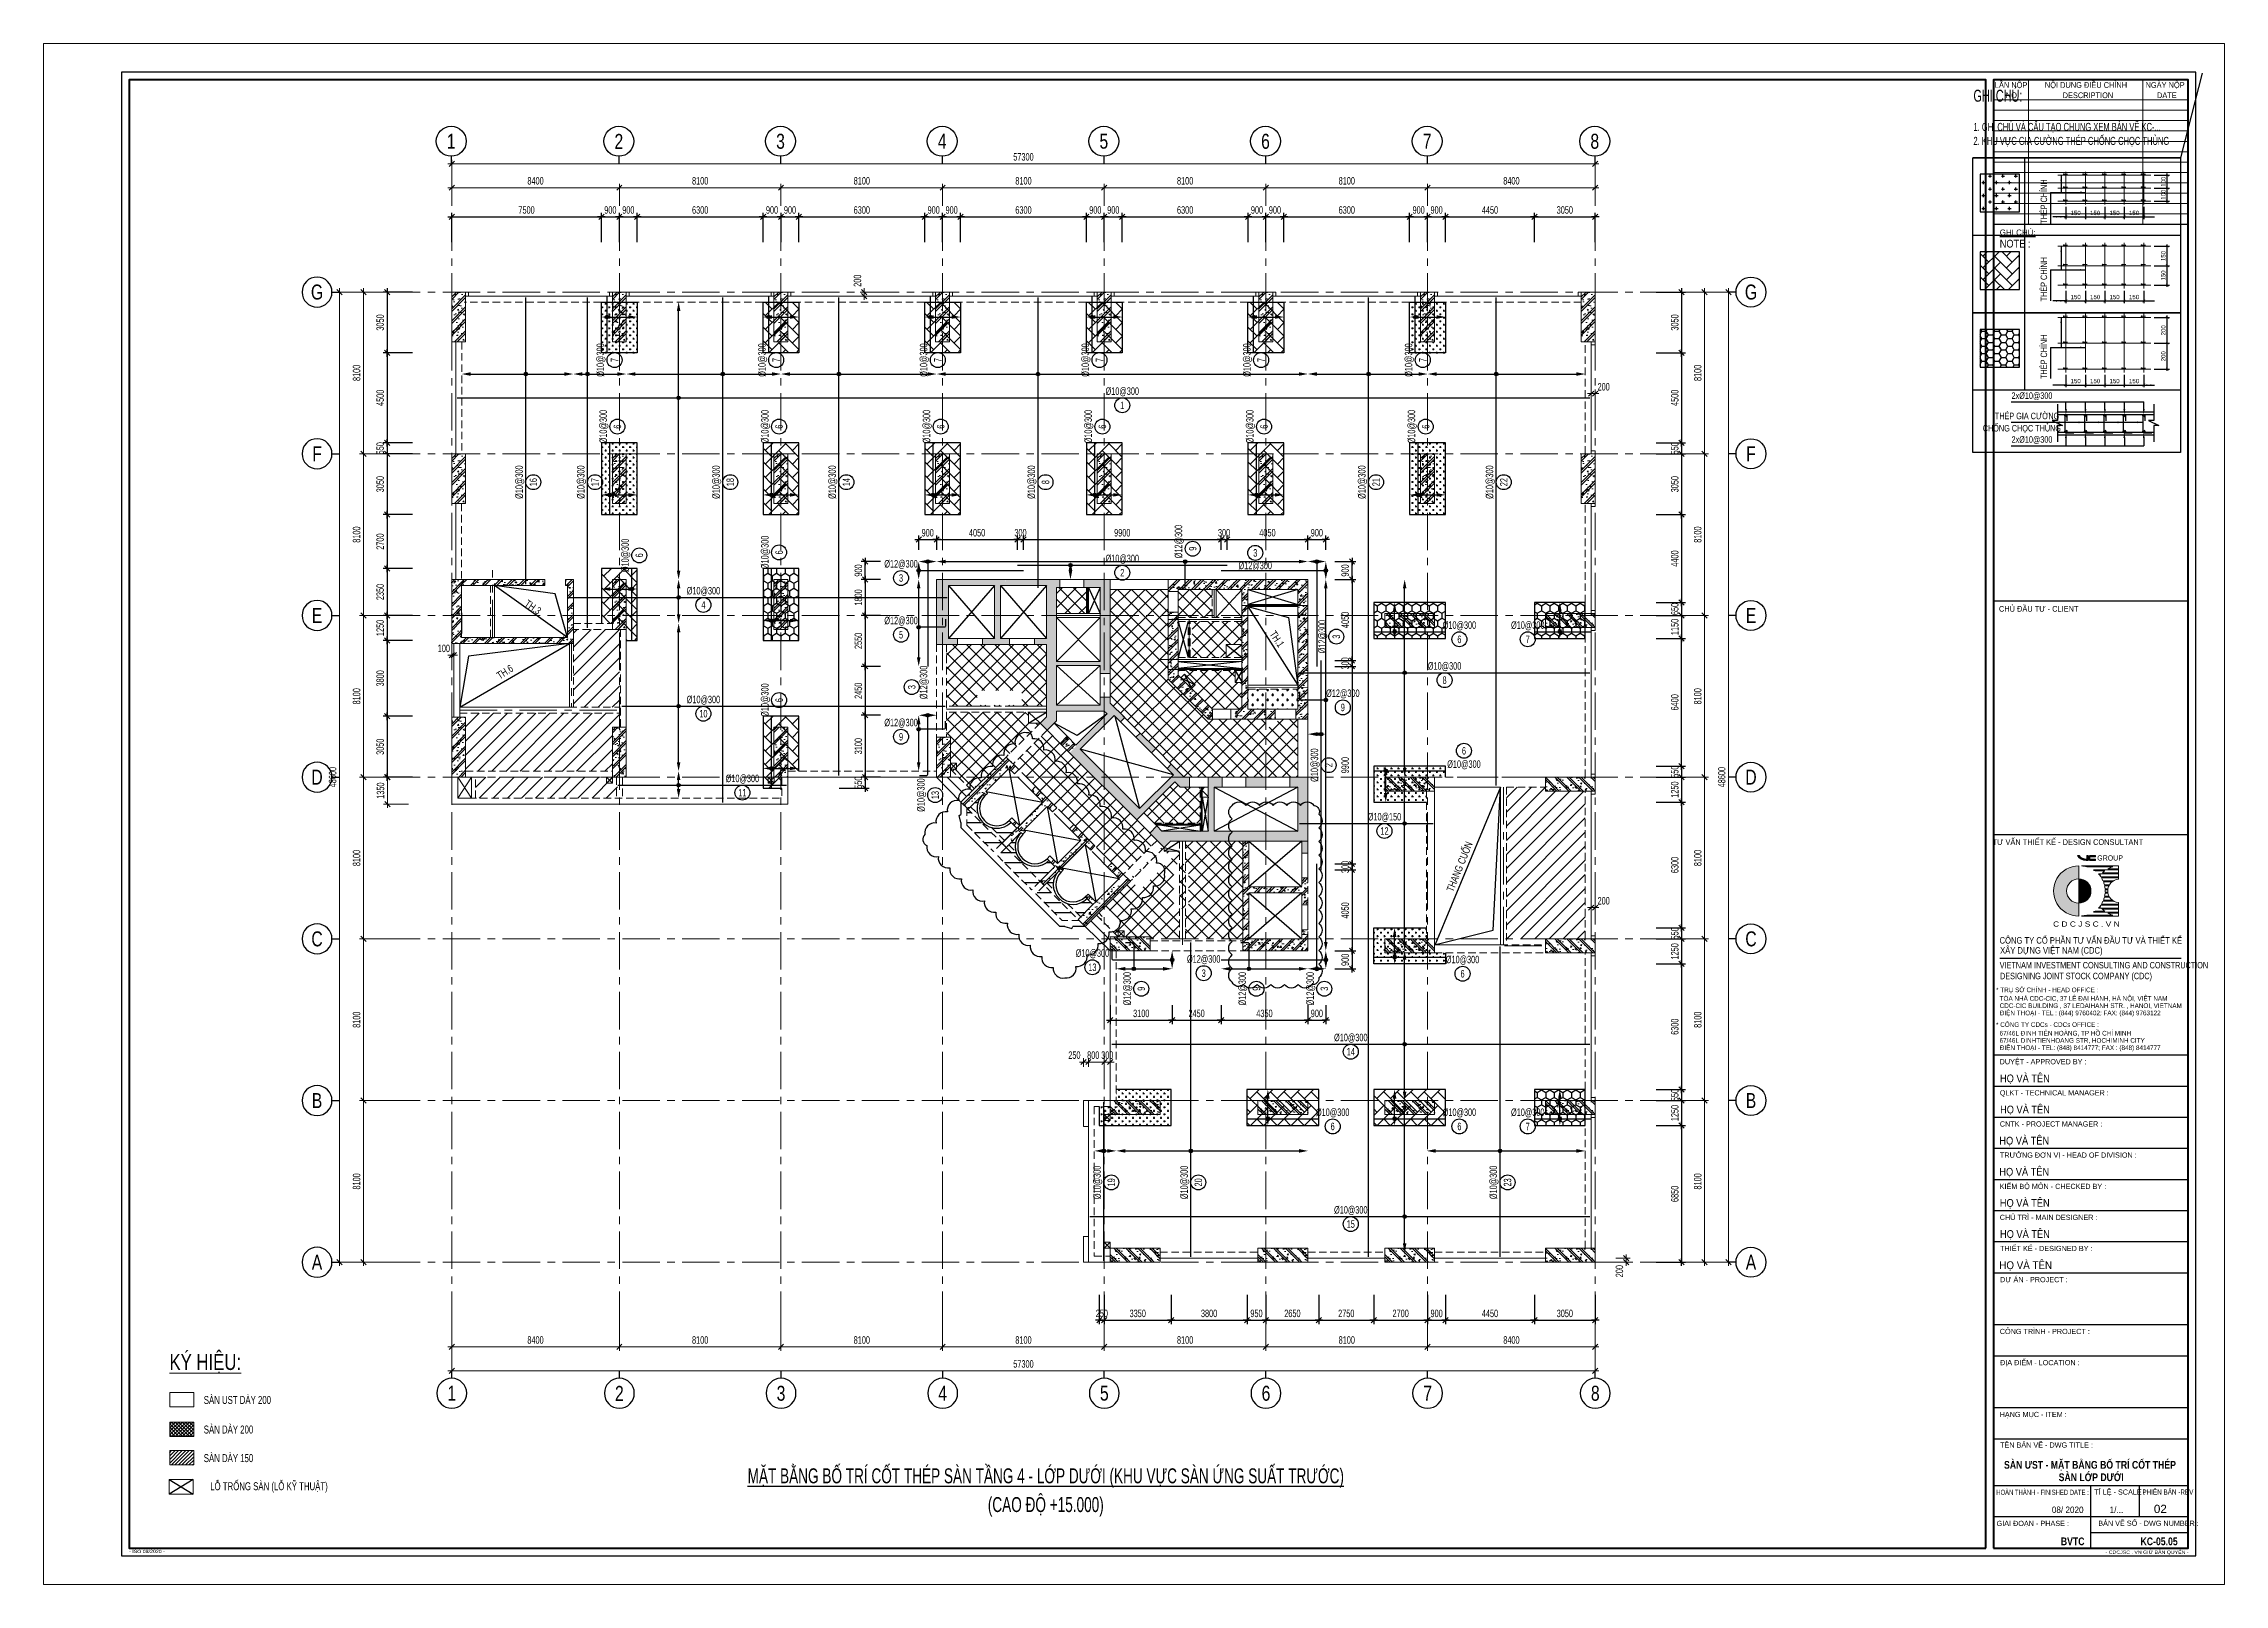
# Model space of a CAD drawing. Extents: x 475529 to 721982, y 1293854 to 1371032.
# Drawn here: x 475529 to 584800, y 1293854 to 1371032 of the extents above; entities that cross this region are included whole.
import ezdxf
from ezdxf.enums import TextEntityAlignment as Align

# ---------------------------------------------------------------- set-up
doc = ezdxf.new("R2010")
doc.units = 0
doc.header["$LTSCALE"] = 1500
doc.header["$MEASUREMENT"] = 0
doc.linetypes.add('CENTER', pattern=[2, 1.25, -0.25, 0.25, -0.25])
doc.linetypes.add('HIDDEN', pattern=[0.375, 0.25, -0.125])
doc.layers.get('Defpoints').update_dxf_attribs({"lineweight": 9})
for name, color, linetype, lineweight in [('02.CDC.DIM', 1, 'Continuous', 20), ('CDC - DAI COC', 3, 'Continuous', 0), ('CDC -TEXT KHUNG', 7, 'Continuous', 15), ('CDC- COT', 3, 'Continuous', 0), ('CDC- DAM', 3, 'Continuous', 5), ('CDC- TRUC', 5, 'CENTER', 15), ('CDC-LKT', 2, 'CENTER', 15), ('Dim', 8, 'Continuous', 15), ('KCS-Main Rebar X', 4, 'Continuous', 20), ('KCS-Main Rebar Y', 4, 'Continuous', 20), ('Text', 7, 'Continuous', 15)]:
    doc.layers.add(name, color=color, linetype=linetype, lineweight=lineweight)
for name, color, linetype in [('CDC--TEXT', 6, 'Continuous'), ('CDC-KHUNGTEN', 9, 'Continuous'), ('CDC-SAN', 3, 'Continuous'), ('CDC.02.DIM', 1, 'Continuous'), ('CDC.06.TEXT', 2, 'Continuous'), ('CHI', 1, 'Continuous'), ('HACH', 8, 'Continuous'), ('KCS_BORDER', 3, 'Continuous'), ('KCS_CHI', 1, 'Continuous'), ('KCS_DIM', 1, 'Continuous'), ('KCS_HATCH', 253, 'Continuous'), ('KCS_STEEL', 4, 'Continuous'), ('KCS_STEEL_BOTTOM', 4, 'Continuous'), ('KCS_TEXT', 2, 'Continuous'), ('KCS_TEXT_SOTHEP', 2, 'Continuous'), ('KCS_TEXT_TEN COT', 3, 'Continuous'), ('KCS_TEXT_THEP', 2, 'Continuous'), ('THEP HINH', 3, 'Continuous')]:
    doc.layers.add(name, color=color, linetype=linetype)
for name, color, linetype, plot in [('KCS_Change 13.08.2018', 242, 'Continuous', False), ('KCS_KHONG_IN', 87, 'Continuous', False), ('KCS_RAI_THEP', 159, 'Continuous', False)]:
    doc.layers.add(name, color=color, linetype=linetype, plot=plot)
doc.styles.add('ARIAL', font='arial.ttf')
doc.styles.add('Arial_4', font='arial.ttf', dxfattribs={"width": 0.75, "height": 3})
doc.styles.add('Arial_B_3', font='arialbd.ttf', dxfattribs={"width": 0.75, "height": 3})
doc.styles.add('BIGTEXT', font='', dxfattribs={"width": 0.8, "height": 1000})
doc.styles.add('KCS_SMTEXT', font='arial.ttf', dxfattribs={"width": 0.7})
doc.styles.add('KT CDC', font='arial.ttf', dxfattribs={"width": 0.85, "height": 200})
doc.styles.add('VN simplex', font='arial.ttf', dxfattribs={"width": 0.7})
doc.styles.add('VNARIALH', font='', dxfattribs={"width": 0.7})
doc.styles.get('BIGTEXT').set_extended_font_data('.VnArialH')
doc.styles.get('VNARIALH').set_extended_font_data('.VnArialH')
doc.dimstyles.new('DIM A1 1-150 (Time City)', dxfattribs={"dimtxt": 375, "dimasz": 1.25, "dimexe": 200, "dimexo": 0, "dimgap": 150, "dimtad": 1, "dimdec": 0, "dimzin": 13, "dimdsep": 46, "dimtxsty": 'VN simplex', "dimblk1": 'D', "dimblk2": 'D', "dimsah": 1, "dimcen": 0, "dimdle": 50, "dimclrd": 1, "dimclre": 1, "dimclrt": 2, "dimadec": 0, "dimazin": 0, "dimtfac": 1, "dimtdec": 0, "dimtix": 1, "dimtmove": 2, "dimatfit": 3, "dimldrblk": 'D', "dimfxl": 1, "dimtolj": 1, "dimtzin": 13, "dimarcsym": 0})
doc.dimstyles.new('KCS_DIM100', dxfattribs={"dimscale": 100, "dimtxt": 2.5, "dimasz": 1.6, "dimexe": 1.2, "dimexo": 0, "dimgap": 1, "dimtad": 1, "dimdec": 0, "dimzin": 0, "dimdsep": 46, "dimtxsty": 'KCS_SMTEXT', "dimblk": 'ARCHTICK', "dimcen": 0, "dimdle": 1, "dimclrd": 1, "dimclre": 1, "dimclrt": 2, "dimadec": 0, "dimazin": 0, "dimtfac": 1, "dimtdec": 0, "dimtix": 1, "dimtmove": 2, "dimatfit": 3, "dimfxl": 1, "dimtolj": 1, "dimtzin": 0, "dimarcsym": 0})
doc.dimstyles.new('KCS_DIM250', dxfattribs={"dimscale": 100, "dimtxt": 2.5, "dimasz": 1.6, "dimexe": 1.2, "dimexo": 0, "dimgap": 1, "dimtad": 1, "dimdec": 0, "dimzin": 0, "dimdsep": 46, "dimtxsty": 'KCS_SMTEXT', "dimblk": 'ARCHTICK', "dimcen": 0, "dimdle": 1, "dimclrd": 256, "dimclre": 256, "dimclrt": 2, "dimadec": 0, "dimazin": 0, "dimtfac": 1, "dimtdec": 0, "dimtix": 1, "dimtmove": 2, "dimatfit": 3, "dimfxl": 1, "dimtolj": 1, "dimtzin": 0, "dimarcsym": 0})
pattern_1 = [(45, (-207129.37, 268133.44), (-353.5534, 353.5534), [])]
pattern_2 = [(50, (-164922, -595278.5), (717.2602, -62.7521), [75, -825]), (355, (-164922, -595278.5), (-138.7513, 752.1921), [60, -660]), (100.4514, (-164862.2, -595283.7), (578.5094, 689.4395), [63.7402, -701.1421]), (46.1842, (-164922, -595078.5), (1067.241, -165.519), [112.5, -1237.5]), (96.6356, (-164833.1, -595092.3), (934.6627, 974.118), [95.6103, -1051.713]), (351.1842, (-164922, -595078.5), (934.662, 974.1186), [90, -990]), (21, (-164822, -595128.5), (596.90705, -402.6189), [75, -825]), (326, (-164822, -595128.5), (243.3153, 725.15), [60, -660]), (71.4514, (-164772.26, -595162.05), (840.2226, 322.5305), [63.7402, -701.1421]), (37.5, (-164922, -595278.5), (12.15986, 332.89385), [0, -652, 0, -670, 0, -662.5]), (7.5, (-164922, -595278.5), (263.06954, 394.4117), [0, -382, 0, -637, 0, -252.5]), (327.5, (-165145, -595278.5), (533.82244, -22.55487), [0, -250, 0, -780, 0, -1035]), (317.5, (-165245, -595278.5), (583.18617, 100.105), [0, -325, 0, -518, 0, -735]), (45, (-164922, -595278.5), (-300.5204, 300.5204), []), (45, (-164922, -595156), (-300.5204, 300.5204), [])]
pattern_3 = [(50, (-50871.1, -527186.5), (717.2602, -62.7521), [75, -825]), (355, (-50871.1, -527186.5), (-138.7513, 752.1921), [60, -660]), (100.4514, (-50811.3, -527191.7), (578.5094, 689.4395), [63.7402, -701.1421]), (46.1842, (-50871.1, -526986.5), (1067.241, -165.519), [112.5, -1237.5]), (96.6356, (-50782.2, -527000.3), (934.6627, 974.118), [95.6103, -1051.713]), (351.1842, (-50871.1, -526986.5), (934.662, 974.1186), [90, -990]), (21, (-50771.1, -527036.5), (596.907, -402.6189), [75, -825]), (326, (-50771.1, -527036.5), (243.3153, 725.15), [60, -660]), (71.4514, (-50721.35, -527070.05), (840.2226, 322.5305), [63.7402, -701.1421]), (37.5, (-50871.1, -527186.5), (12.15986, 332.89385), [0, -652, 0, -670, 0, -662.5]), (7.5, (-50871.1, -527186.5), (263.06954, 394.4117), [0, -382, 0, -637, 0, -252.5]), (327.5, (-51094.1, -527186.5), (533.82244, -22.55487), [0, -250, 0, -780, 0, -1035]), (317.5, (-51194.1, -527186.5), (583.1862, 100.105), [0, -325, 0, -518, 0, -735]), (45, (-50871.1, -527186.5), (-300.5204, 300.5204), []), (45, (-50871.1, -527064), (-300.5204, 300.5204), [])]
pattern_4 = [(45, (-28948.7, -1500091.45), (-353.55339, 353.55339), []), (135, (-28948.7, -1500091.45), (-353.55339, -353.55339), [])]
pattern_5 = [(45, (-207129.37, 168841.7), (-353.5534, 353.5534), []), (135, (-207129.37, 168841.7), (-353.5534, -353.5534), [])]
pattern_6 = [(180, (-28948.7, -1309989.05), (-3e-14, -500), [])]

msp = doc.modelspace()

# ---------------------------------------------------------------- texts
at = {"layer": 'CDC -TEXT KHUNG', "color": 7, "style": 'Arial_B_3', "width": 0.8}
for s, p in [('SÀN ƯST - MẶT BẰNG BỐ TRÍ CỐT THÉP', (578064.9, 1299646.5, 0)), (' SÀN LỚP DƯỚI', (578064.9, 1299024.7, 0))]:
    msp.add_text(s, height=389.791, dxfattribs=at).set_placement(p, align=Align.CENTER)
msp.add_text('KC-05.05', height=389.79, dxfattribs=at).set_placement((582461.6, 1295812.8, 0), align=Align.RIGHT)
at = {"layer": 'CDC--TEXT', "color": 2, "style": 'VN simplex'}
for s, height, width, p in [('GHI CHÚ:', 600, 0.65, (572227, 1368123.4, 0)), ('1. GHI CHÚ VÀ CẤU TẠO CHUNG XEM BẢN VẼ KC-...', 400, 0.65, (572227, 1366661.1, 0)), ('2. KHU VỰC GIA CƯỜNG THÉP CHỐNG CHỌC THỦNG', 400, 0.65, (572227, 1365961.1, 0)), ('SÀN UST DÀY 200', 400, 0.7, (483554, 1302891.7, 0)), ('SÀN DÀY 200', 400, 0.7, (483554, 1301410.2, 0)), ('SÀN DÀY 150', 400, 0.7, (483554, 1299978.7, 0)), ('LỖ TRỐNG SÀN (LỖ KỸ THUẬT)', 400, 0.7, (483876.5, 1298570.4))]:
    msp.add_text(s, height=height, dxfattribs=dict(at, width=width)).set_placement(p)
at = {"layer": 'KCS_TEXT_SOTHEP', "style": 'KCS_SMTEXT', "width": 0.7}
for s, p in [('7', (504135.3, 1355182.6)), ('7', (512235.3, 1355182.6)), ('7', (520335.3, 1355182.6)), ('7', (528435.3, 1355182.6)), ('7', (536535.3, 1355182.6)), ('7', (544635.3, 1355182.6)), ('6', (504279.9, 1351847.4)), ('6', (512379.9, 1351847.4)), ('6', (520479.9, 1351847.4)), ('6', (528579.9, 1351847.4)), ('6', (536679.9, 1351847.4)), ('6', (544779.9, 1351847.4)), ('16', (500066.5, 1349065.4, 0)), ('17', (503157.6, 1349065.4, 0)), ('18', (509934.1, 1349065.4, 0)), ('14', (515753.5, 1349065.4, 0)), ('8', (525730.9, 1349065.4, 0)), ('21', (542292.5, 1349065.4, 0)), ('22', (548690, 1349065.4, 0)), ('6', (505376.5, 1345396.7)), ('6', (512379.9, 1345547.4)), ('9', (533105.2, 1345733.3, 0)), ('3', (540298.9, 1341327.4, 0)), ('3', (519026.4, 1338800.1, 0)), ('6', (512379.9, 1338147.4, 0)), ('2', (539917.4, 1334889.1, 0)), ('13', (520201.5, 1333390.9, 0)), ('9', (530529.8, 1323688.9, 0)), ('9', (536301.5, 1323688.9, 0)), ('3', (539701.5, 1323690.3, 0)), ('19', (529024.3, 1313989.1, 0)), ('20', (533387.3, 1313989.1, 0)), ('23', (548880.9, 1313989.1, 0))]:
    msp.add_text(s, height=375, rotation=90, dxfattribs=at).set_placement(p, align=Align.MIDDLE_CENTER)
for s, p in [('1', (529576.5, 1352914, 0)), ('3', (536239.5, 1345522.1, 0)), ('3', (518492.1, 1344263.8, 0)), ('2', (529576.5, 1344530.8, 0)), ('4', (508589.5, 1342916.5, 0)), ('5', (518492.1, 1341422.6, 0)), ('6', (546470.3, 1341192.4)), ('7', (549894.4, 1341192.4)), ('8', (545726.5, 1339147, 0)), ('10', (508589.5, 1337468.1, 0)), ('9', (540628.8, 1337781.1, 0)), ('9', (518492.1, 1336312.6, 0)), ('6', (546697.6, 1335609.2)), ('11', (510542.5, 1333512.8, 0)), ('12', (542715, 1331593.3, 0)), ('13', (528080.6, 1324764.1, 0)), ('3', (533657.4, 1324468.5, 0)), ('6', (546625.8, 1324441.8)), ('14', (541026.5, 1320536.2, 0)), ('6', (540120.3, 1316792.4)), ('6', (546470.3, 1316792.4)), ('7', (549894.4, 1316792.4)), ('15', (541026.5, 1311902.3, 0))]:
    msp.add_text(s, height=375, dxfattribs=at).set_placement(p, align=Align.MIDDLE_CENTER)
at = {"layer": 'KCS_TEXT_TEN COT', "color": 6, "style": 'KCS_SMTEXT', "width": 0.65}
for s, p in [('%%UMẶT BẰNG BỐ TRÍ CỐT THÉP SÀN TẦNG 4 - LỚP DƯỚI (KHU VỰC SÀN ỨNG SUẤT TRƯỚC)', (525744.7, 1298915.5, 0)), ('(CAO ĐỘ +15.000)', (525744.7, 1297476.5, 0))]:
    msp.add_text(s, height=750, dxfattribs=at).set_placement(p, align=Align.CENTER)
at = {"layer": 'KCS_TEXT_THEP', "style": 'KCS_SMTEXT', "width": 0.7}
for s, p in [('%%C10@300', (503610.3, 1355182.6)), ('%%C10@300', (511710.3, 1355182.6)), ('%%C10@300', (519810.3, 1355182.6)), ('%%C10@300', (527910.3, 1355182.6)), ('%%C10@300', (536010.3, 1355182.6)), ('%%C10@300', (544110.3, 1355182.6)), ('%%C10@300', (503754.9, 1351847.4)), ('%%C10@300', (511854.9, 1351847.4)), ('%%C10@300', (519954.9, 1351847.4)), ('%%C10@300', (528054.9, 1351847.4)), ('%%C10@300', (536154.9, 1351847.4)), ('%%C10@300', (544254.9, 1351847.4)), ('%%C10@300', (499541.5, 1349065.4, 0)), ('%%C10@300', (502632.6, 1349065.4, 0)), ('%%C10@300', (509409.1, 1349065.4, 0)), ('%%C10@300', (515228.5, 1349065.4, 0)), ('%%C10@300', (525205.9, 1349065.4, 0)), ('%%C10@300', (541767.5, 1349065.4, 0)), ('%%C10@300', (548165, 1349065.4, 0)), ('%%C10@300', (511854.9, 1345547.4)), ('%%C12@300', (532580.2, 1346089.2, 0)), ('%%C10@300', (504851.5, 1345396.7)), ('%%C12@300', (539773.9, 1341327.4, 0)), ('%%C12@300', (519806.9, 1339034.3, 0)), ('%%C10@300', (511854.9, 1338147.4, 0)), ('%%C10@300', (539392.4, 1334889.1, 0)), ('%%C10@300', (519676.5, 1333390.9, 0)), ('%%C12@300', (530004.8, 1323688.9, 0)), ('%%C12@300', (535776.5, 1323688.9, 0)), ('%%C12@300', (539176.5, 1323691.6, 0)), ('%%C10@300', (528499.3, 1313989.1, 0)), ('%%C10@300', (532862.3, 1313989.1, 0)), ('%%C10@300', (548355.9, 1313989.1, 0))]:
    msp.add_text(s, height=375, rotation=90, dxfattribs=at).set_placement(p, align=Align.CENTER)
for s, p in [('%%C10@300', (529576.5, 1353439, 0)), ('%%C12@300', (518492.1, 1344788.8, 0)), ('%%C10@300', (529576.5, 1345055.8, 0)), ('%%C12@300', (536239.5, 1344703.9, 0)), ('%%C10@300', (508589.5, 1343441.5, 0)), ('%%C12@300', (518492.1, 1341947.6, 0)), ('%%C10@300', (546470.3, 1341717.4)), ('%%C10@300', (549894.4, 1341717.4)), ('%%C10@300', (545726.5, 1339672, 0)), ('%%C12@300', (540628.8, 1338306.1, 0)), ('%%C10@300', (508589.5, 1337993.1, 0)), ('%%C12@300', (518492.1, 1336837.6, 0)), ('%%C10@300', (510542.5, 1334037.8, 0)), ('%%C10@300', (546697.6, 1334755.3)), ('%%C10@150', (542715, 1332118.3, 0)), ('%%C10@300', (528080.6, 1325289.1, 0)), ('%%C12@300', (533657.4, 1324993.5, 0)), ('%%C10@300', (546625.8, 1324966.8)), ('%%C10@300', (541026.5, 1321061.2, 0)), ('%%C10@300', (540120.3, 1317317.4)), ('%%C10@300', (546470.3, 1317317.4)), ('%%C10@300', (549894.4, 1317317.4)), ('%%C10@300', (541026.5, 1312427.3, 0))]:
    msp.add_text(s, height=375, dxfattribs=at).set_placement(p, align=Align.CENTER)
at = {"layer": 'Text', "color": 4, "style": 'VNARIALH', "width": 0.75}
msp.add_text('%%Uký hiÖu:', height=800, dxfattribs=at).set_placement((481835.4, 1304593.3, 0))

# ---------------------------------------------------------------- blocks, each defined once
blk = doc.blocks.new('D')
at = {"color": 8}
blk.add_line((150, 0), (-150, 0), dxfattribs=at)
at = {"color": 3}
blk.add_line((106, 106), (-106, -106), dxfattribs=at)
blk = doc.blocks.new('*D230')
at = {"layer": 'Defpoints', "color": 0, "ltscale": 0.5, "transparency": 16777216}
for p in [(8400, 53828), (0, 53024), (8400, 53024)]:
    blk.add_point(p, dxfattribs=at)
at = {"layer": 'Dim', "color": 1, "lineweight": -2, "ltscale": 0.5, "transparency": 16777216}
for p, q in [((0, 53024), (0, 54028)), ((1, 53828), (8399, 53828)), ((8400, 53024), (8400, 54028))]:
    blk.add_line(p, q, dxfattribs=at)
at = {"layer": 'Dim', "color": 1, "lineweight": -2, "ltscale": 0.5, "transparency": 16777216, "xscale": 1.25, "yscale": 1.25, "zscale": 1.25, "rotation": 180}
blk.add_blockref('D', (0, 53828), dxfattribs=at)
at = {"layer": 'Dim', "color": 1, "lineweight": -2, "ltscale": 0.5, "transparency": 16777216, "xscale": 1.25, "yscale": 1.25, "zscale": 1.25}
blk.add_blockref('D', (8400, 53828), dxfattribs=at)
at = {"layer": 'Dim', "color": 2, "ltscale": 0.5, "transparency": 16777216, "insert": (4200, 54169), "char_height": 375, "attachment_point": 5, "style": 'VN simplex'}
blk.add_mtext('\\A1;8400', dxfattribs=at)
blk = doc.blocks.new('*D231')
at = {"layer": 'Defpoints', "color": 0, "ltscale": 0.5, "transparency": 16777216}
for p in [(16500, 53828), (8400, 53024), (16500, 53024)]:
    blk.add_point(p, dxfattribs=at)
at = {"layer": 'Dim', "color": 1, "lineweight": -2, "ltscale": 0.5, "transparency": 16777216}
for p, q in [((8400, 53024), (8400, 54028)), ((8401, 53828), (16499, 53828)), ((16500, 53024), (16500, 54028))]:
    blk.add_line(p, q, dxfattribs=at)
at = {"layer": 'Dim', "color": 1, "lineweight": -2, "ltscale": 0.5, "transparency": 16777216, "xscale": 1.25, "yscale": 1.25, "zscale": 1.25, "rotation": 180}
blk.add_blockref('D', (8400, 53828), dxfattribs=at)
at = {"layer": 'Dim', "color": 1, "lineweight": -2, "ltscale": 0.5, "transparency": 16777216, "xscale": 1.25, "yscale": 1.25, "zscale": 1.25}
blk.add_blockref('D', (16500, 53828), dxfattribs=at)
at = {"layer": 'Dim', "color": 2, "ltscale": 0.5, "transparency": 16777216, "insert": (12450, 54169), "char_height": 375, "attachment_point": 5, "style": 'VN simplex'}
blk.add_mtext('\\A1;8100', dxfattribs=at)
blk = doc.blocks.new('*D232')
at = {"layer": 'Defpoints', "color": 0, "ltscale": 0.5, "transparency": 16777216}
for p in [(24600, 53828), (16500, 53024), (24600, 53024)]:
    blk.add_point(p, dxfattribs=at)
at = {"layer": 'Dim', "color": 1, "lineweight": -2, "ltscale": 0.5, "transparency": 16777216}
for p, q in [((16500, 53024), (16500, 54028)), ((16501, 53828), (24599, 53828)), ((24600, 53024), (24600, 54028))]:
    blk.add_line(p, q, dxfattribs=at)
at = {"layer": 'Dim', "color": 1, "lineweight": -2, "ltscale": 0.5, "transparency": 16777216, "xscale": 1.25, "yscale": 1.25, "zscale": 1.25, "rotation": 180}
blk.add_blockref('D', (16500, 53828), dxfattribs=at)
at = {"layer": 'Dim', "color": 1, "lineweight": -2, "ltscale": 0.5, "transparency": 16777216, "xscale": 1.25, "yscale": 1.25, "zscale": 1.25}
blk.add_blockref('D', (24600, 53828), dxfattribs=at)
at = {"layer": 'Dim', "color": 2, "ltscale": 0.5, "transparency": 16777216, "insert": (20550, 54169), "char_height": 375, "attachment_point": 5, "style": 'VN simplex'}
blk.add_mtext('\\A1;8100', dxfattribs=at)
blk = doc.blocks.new('*D233')
at = {"layer": 'Defpoints', "color": 0, "ltscale": 0.5, "transparency": 16777216}
for p in [(32700, 53828), (24600, 53024), (32700, 53024)]:
    blk.add_point(p, dxfattribs=at)
at = {"layer": 'Dim', "color": 1, "lineweight": -2, "ltscale": 0.5, "transparency": 16777216}
for p, q in [((24600, 53024), (24600, 54028)), ((24601, 53828), (32699, 53828)), ((32700, 53024), (32700, 54028))]:
    blk.add_line(p, q, dxfattribs=at)
at = {"layer": 'Dim', "color": 1, "lineweight": -2, "ltscale": 0.5, "transparency": 16777216, "xscale": 1.25, "yscale": 1.25, "zscale": 1.25, "rotation": 180}
blk.add_blockref('D', (24600, 53828), dxfattribs=at)
at = {"layer": 'Dim', "color": 1, "lineweight": -2, "ltscale": 0.5, "transparency": 16777216, "xscale": 1.25, "yscale": 1.25, "zscale": 1.25}
blk.add_blockref('D', (32700, 53828), dxfattribs=at)
at = {"layer": 'Dim', "color": 2, "ltscale": 0.5, "transparency": 16777216, "insert": (28650, 54169), "char_height": 375, "attachment_point": 5, "style": 'VN simplex'}
blk.add_mtext('\\A1;8100', dxfattribs=at)
blk = doc.blocks.new('*D234')
at = {"layer": 'Defpoints', "color": 0, "ltscale": 0.5, "transparency": 16777216}
for p in [(40800, 53828), (32700, 53024), (40800, 53024)]:
    blk.add_point(p, dxfattribs=at)
at = {"layer": 'Dim', "color": 1, "lineweight": -2, "ltscale": 0.5, "transparency": 16777216}
for p, q in [((32700, 53024), (32700, 54028)), ((32701, 53828), (40799, 53828)), ((40800, 53024), (40800, 54028))]:
    blk.add_line(p, q, dxfattribs=at)
at = {"layer": 'Dim', "color": 1, "lineweight": -2, "ltscale": 0.5, "transparency": 16777216, "xscale": 1.25, "yscale": 1.25, "zscale": 1.25, "rotation": 180}
blk.add_blockref('D', (32700, 53828), dxfattribs=at)
at = {"layer": 'Dim', "color": 1, "lineweight": -2, "ltscale": 0.5, "transparency": 16777216, "xscale": 1.25, "yscale": 1.25, "zscale": 1.25}
blk.add_blockref('D', (40800, 53828), dxfattribs=at)
at = {"layer": 'Dim', "color": 2, "ltscale": 0.5, "transparency": 16777216, "insert": (36750, 54169), "char_height": 375, "attachment_point": 5, "style": 'VN simplex'}
blk.add_mtext('\\A1;8100', dxfattribs=at)
blk = doc.blocks.new('*D235')
at = {"layer": 'Defpoints', "color": 0, "ltscale": 0.5, "transparency": 16777216}
for p in [(48900, 53828), (40800, 53024), (48900, 53024)]:
    blk.add_point(p, dxfattribs=at)
at = {"layer": 'Dim', "color": 1, "lineweight": -2, "ltscale": 0.5, "transparency": 16777216}
for p, q in [((40800, 53024), (40800, 54028)), ((40801, 53828), (48899, 53828)), ((48900, 53024), (48900, 54028))]:
    blk.add_line(p, q, dxfattribs=at)
at = {"layer": 'Dim', "color": 1, "lineweight": -2, "ltscale": 0.5, "transparency": 16777216, "xscale": 1.25, "yscale": 1.25, "zscale": 1.25, "rotation": 180}
blk.add_blockref('D', (40800, 53828), dxfattribs=at)
at = {"layer": 'Dim', "color": 1, "lineweight": -2, "ltscale": 0.5, "transparency": 16777216, "xscale": 1.25, "yscale": 1.25, "zscale": 1.25}
blk.add_blockref('D', (48900, 53828), dxfattribs=at)
at = {"layer": 'Dim', "color": 2, "ltscale": 0.5, "transparency": 16777216, "insert": (44850, 54169), "char_height": 375, "attachment_point": 5, "style": 'VN simplex'}
blk.add_mtext('\\A1;8100', dxfattribs=at)
blk = doc.blocks.new('*D236')
at = {"layer": 'Defpoints', "color": 0, "ltscale": 0.5, "transparency": 16777216}
for p in [(57300, 53828), (48900, 53024), (57300, 53024)]:
    blk.add_point(p, dxfattribs=at)
at = {"layer": 'Dim', "color": 1, "lineweight": -2, "ltscale": 0.5, "transparency": 16777216}
for p, q in [((48900, 53024), (48900, 54028)), ((48901, 53828), (57299, 53828)), ((57300, 53024), (57300, 54028))]:
    blk.add_line(p, q, dxfattribs=at)
at = {"layer": 'Dim', "color": 1, "lineweight": -2, "ltscale": 0.5, "transparency": 16777216, "xscale": 1.25, "yscale": 1.25, "zscale": 1.25, "rotation": 180}
blk.add_blockref('D', (48900, 53828), dxfattribs=at)
at = {"layer": 'Dim', "color": 1, "lineweight": -2, "ltscale": 0.5, "transparency": 16777216, "xscale": 1.25, "yscale": 1.25, "zscale": 1.25}
blk.add_blockref('D', (57300, 53828), dxfattribs=at)
at = {"layer": 'Dim', "color": 2, "ltscale": 0.5, "transparency": 16777216, "insert": (53100, 54169), "char_height": 375, "attachment_point": 5, "style": 'VN simplex'}
blk.add_mtext('\\A1;8400', dxfattribs=at)
blk = doc.blocks.new('*D237')
at = {"layer": 'Defpoints', "color": 0, "ltscale": 0.5, "transparency": 16777216}
for p in [(61803, 48600), (61803, 40500), (62778, 40500)]:
    blk.add_point(p, dxfattribs=at)
at = {"layer": 'Dim', "color": 1, "lineweight": -2, "ltscale": 0.5, "transparency": 16777216}
for p, q in [((61803, 48600), (62978, 48600)), ((62778, 48599), (62778, 40501)), ((61803, 40500), (62978, 40500))]:
    blk.add_line(p, q, dxfattribs=at)
at = {"layer": 'Dim', "color": 1, "lineweight": -2, "ltscale": 0.5, "transparency": 16777216, "xscale": 1.25, "yscale": 1.25, "zscale": 1.25}
for p, rotation in [((62778, 48600), 90), ((62778, 40500), 270)]:
    blk.add_blockref('D', p, dxfattribs=dict(at, rotation=rotation))
at = {"layer": 'Dim', "color": 2, "ltscale": 0.5, "transparency": 16777216, "insert": (62437, 44550), "char_height": 375, "attachment_point": 5, "rotation": 90, "style": 'VN simplex'}
blk.add_mtext('\\A1;8100', dxfattribs=at)
blk = doc.blocks.new('*D238')
at = {"layer": 'Defpoints', "color": 0, "ltscale": 0.5, "transparency": 16777216}
for p in [(61803, 40500), (61803, 32400), (62778, 32400)]:
    blk.add_point(p, dxfattribs=at)
at = {"layer": 'Dim', "color": 1, "lineweight": -2, "ltscale": 0.5, "transparency": 16777216}
for p, q in [((61803, 40500), (62978, 40500)), ((62778, 40499), (62778, 32401)), ((61803, 32400), (62978, 32400))]:
    blk.add_line(p, q, dxfattribs=at)
at = {"layer": 'Dim', "color": 1, "lineweight": -2, "ltscale": 0.5, "transparency": 16777216, "xscale": 1.25, "yscale": 1.25, "zscale": 1.25}
for p, rotation in [((62778, 40500), 90), ((62778, 32400), 270)]:
    blk.add_blockref('D', p, dxfattribs=dict(at, rotation=rotation))
at = {"layer": 'Dim', "color": 2, "ltscale": 0.5, "transparency": 16777216, "insert": (62437, 36450), "char_height": 375, "attachment_point": 5, "rotation": 90, "style": 'VN simplex'}
blk.add_mtext('\\A1;8100', dxfattribs=at)
blk = doc.blocks.new('*D239')
at = {"layer": 'Defpoints', "color": 0, "ltscale": 0.5, "transparency": 16777216}
for p in [(61803, 32400), (61803, 24300), (62778, 24300)]:
    blk.add_point(p, dxfattribs=at)
at = {"layer": 'Dim', "color": 1, "lineweight": -2, "ltscale": 0.5, "transparency": 16777216}
for p, q in [((61803, 32400), (62978, 32400)), ((62778, 32399), (62778, 24301)), ((61803, 24300), (62978, 24300))]:
    blk.add_line(p, q, dxfattribs=at)
at = {"layer": 'Dim', "color": 1, "lineweight": -2, "ltscale": 0.5, "transparency": 16777216, "xscale": 1.25, "yscale": 1.25, "zscale": 1.25}
for p, rotation in [((62778, 32400), 90), ((62778, 24300), 270)]:
    blk.add_blockref('D', p, dxfattribs=dict(at, rotation=rotation))
at = {"layer": 'Dim', "color": 2, "ltscale": 0.5, "transparency": 16777216, "insert": (62437, 28350), "char_height": 375, "attachment_point": 5, "rotation": 90, "style": 'VN simplex'}
blk.add_mtext('\\A1;8100', dxfattribs=at)
blk = doc.blocks.new('*D240')
at = {"layer": 'Defpoints', "color": 0, "ltscale": 0.5, "transparency": 16777216}
for p in [(61803, 24300), (61803, 16200), (62778, 16200)]:
    blk.add_point(p, dxfattribs=at)
at = {"layer": 'Dim', "color": 1, "lineweight": -2, "ltscale": 0.5, "transparency": 16777216}
for p, q in [((61803, 24300), (62978, 24300)), ((62778, 24299), (62778, 16201)), ((61803, 16200), (62978, 16200))]:
    blk.add_line(p, q, dxfattribs=at)
at = {"layer": 'Dim', "color": 1, "lineweight": -2, "ltscale": 0.5, "transparency": 16777216, "xscale": 1.25, "yscale": 1.25, "zscale": 1.25}
for p, rotation in [((62778, 24300), 90), ((62778, 16200), 270)]:
    blk.add_blockref('D', p, dxfattribs=dict(at, rotation=rotation))
at = {"layer": 'Dim', "color": 2, "ltscale": 0.5, "transparency": 16777216, "insert": (62437, 20250), "char_height": 375, "attachment_point": 5, "rotation": 90, "style": 'VN simplex'}
blk.add_mtext('\\A1;8100', dxfattribs=at)
blk = doc.blocks.new('*D241')
at = {"layer": 'Defpoints', "color": 0, "ltscale": 0.5, "transparency": 16777216}
for p in [(61803, 16200), (61803, 8100), (62778, 8100)]:
    blk.add_point(p, dxfattribs=at)
at = {"layer": 'Dim', "color": 1, "lineweight": -2, "ltscale": 0.5, "transparency": 16777216}
for p, q in [((61803, 16200), (62978, 16200)), ((62778, 16199), (62778, 8101)), ((61803, 8100), (62978, 8100))]:
    blk.add_line(p, q, dxfattribs=at)
at = {"layer": 'Dim', "color": 1, "lineweight": -2, "ltscale": 0.5, "transparency": 16777216, "xscale": 1.25, "yscale": 1.25, "zscale": 1.25}
for p, rotation in [((62778, 16200), 90), ((62778, 8100), 270)]:
    blk.add_blockref('D', p, dxfattribs=dict(at, rotation=rotation))
at = {"layer": 'Dim', "color": 2, "ltscale": 0.5, "transparency": 16777216, "insert": (62437, 12150), "char_height": 375, "attachment_point": 5, "rotation": 90, "style": 'VN simplex'}
blk.add_mtext('\\A1;8100', dxfattribs=at)
blk = doc.blocks.new('*D242')
at = {"layer": 'Defpoints', "color": 0, "ltscale": 0.5, "transparency": 16777216}
for p in [(61803, 8100), (61583, 0), (62778, 0)]:
    blk.add_point(p, dxfattribs=at)
at = {"layer": 'Dim', "color": 1, "lineweight": -2, "ltscale": 0.5, "transparency": 16777216}
for p, q in [((61803, 8100), (62978, 8100)), ((62778, 8099), (62778, 1)), ((61583, 0), (62978, 0))]:
    blk.add_line(p, q, dxfattribs=at)
at = {"layer": 'Dim', "color": 1, "lineweight": -2, "ltscale": 0.5, "transparency": 16777216, "xscale": 1.25, "yscale": 1.25, "zscale": 1.25}
for p, rotation in [((62778, 8100), 90), ((62778, 0), 270)]:
    blk.add_blockref('D', p, dxfattribs=dict(at, rotation=rotation))
at = {"layer": 'Dim', "color": 2, "ltscale": 0.5, "transparency": 16777216, "insert": (62437, 4050), "char_height": 375, "attachment_point": 5, "rotation": 90, "style": 'VN simplex'}
blk.add_mtext('\\A1;8100', dxfattribs=at)
blk = doc.blocks.new('*D243')
at = {"layer": 'Defpoints', "color": 0, "ltscale": 0.5, "transparency": 16777216}
for p in [(0, -3337), (8400, -3337), (8400, -4237)]:
    blk.add_point(p, dxfattribs=at)
at = {"layer": 'Dim', "color": 1, "lineweight": -2, "ltscale": 0.5, "transparency": 16777216}
for p, q in [((0, -3337), (0, -4437)), ((1, -4237), (8399, -4237)), ((8400, -3337), (8400, -4437))]:
    blk.add_line(p, q, dxfattribs=at)
at = {"layer": 'Dim', "color": 1, "lineweight": -2, "ltscale": 0.5, "transparency": 16777216, "xscale": 1.25, "yscale": 1.25, "zscale": 1.25, "rotation": 180}
blk.add_blockref('D', (0, -4237), dxfattribs=at)
at = {"layer": 'Dim', "color": 1, "lineweight": -2, "ltscale": 0.5, "transparency": 16777216, "xscale": 1.25, "yscale": 1.25, "zscale": 1.25}
blk.add_blockref('D', (8400, -4237), dxfattribs=at)
at = {"layer": 'Dim', "color": 2, "ltscale": 0.5, "transparency": 16777216, "insert": (4200, -3896), "char_height": 375, "attachment_point": 5, "style": 'VN simplex'}
blk.add_mtext('\\A1;8400', dxfattribs=at)
blk = doc.blocks.new('*D244')
at = {"layer": 'Defpoints', "color": 0, "ltscale": 0.5, "transparency": 16777216}
for p in [(8400, -3337), (16500, -3337), (16500, -4237)]:
    blk.add_point(p, dxfattribs=at)
at = {"layer": 'Dim', "color": 1, "lineweight": -2, "ltscale": 0.5, "transparency": 16777216}
for p, q in [((8400, -3337), (8400, -4437)), ((8401, -4237), (16499, -4237)), ((16500, -3337), (16500, -4437))]:
    blk.add_line(p, q, dxfattribs=at)
at = {"layer": 'Dim', "color": 1, "lineweight": -2, "ltscale": 0.5, "transparency": 16777216, "xscale": 1.25, "yscale": 1.25, "zscale": 1.25, "rotation": 180}
blk.add_blockref('D', (8400, -4237), dxfattribs=at)
at = {"layer": 'Dim', "color": 1, "lineweight": -2, "ltscale": 0.5, "transparency": 16777216, "xscale": 1.25, "yscale": 1.25, "zscale": 1.25}
blk.add_blockref('D', (16500, -4237), dxfattribs=at)
at = {"layer": 'Dim', "color": 2, "ltscale": 0.5, "transparency": 16777216, "insert": (12450, -3896), "char_height": 375, "attachment_point": 5, "style": 'VN simplex'}
blk.add_mtext('\\A1;8100', dxfattribs=at)
blk = doc.blocks.new('*D245')
at = {"layer": 'Defpoints', "color": 0, "ltscale": 0.5, "transparency": 16777216}
for p in [(16500, -3337), (24600, -3337), (24600, -4237)]:
    blk.add_point(p, dxfattribs=at)
at = {"layer": 'Dim', "color": 1, "lineweight": -2, "ltscale": 0.5, "transparency": 16777216}
for p, q in [((16500, -3337), (16500, -4437)), ((16501, -4237), (24599, -4237)), ((24600, -3337), (24600, -4437))]:
    blk.add_line(p, q, dxfattribs=at)
at = {"layer": 'Dim', "color": 1, "lineweight": -2, "ltscale": 0.5, "transparency": 16777216, "xscale": 1.25, "yscale": 1.25, "zscale": 1.25, "rotation": 180}
blk.add_blockref('D', (16500, -4237), dxfattribs=at)
at = {"layer": 'Dim', "color": 1, "lineweight": -2, "ltscale": 0.5, "transparency": 16777216, "xscale": 1.25, "yscale": 1.25, "zscale": 1.25}
blk.add_blockref('D', (24600, -4237), dxfattribs=at)
at = {"layer": 'Dim', "color": 2, "ltscale": 0.5, "transparency": 16777216, "insert": (20550, -3896), "char_height": 375, "attachment_point": 5, "style": 'VN simplex'}
blk.add_mtext('\\A1;8100', dxfattribs=at)
blk = doc.blocks.new('*D259')
at = {"layer": 'Defpoints', "color": 0, "ltscale": 0.5, "transparency": 16777216}
for p in [(24600, -3337), (32700, -3337), (32700, -4237)]:
    blk.add_point(p, dxfattribs=at)
at = {"layer": 'Dim', "color": 1, "lineweight": -2, "ltscale": 0.5, "transparency": 16777216}
for p, q in [((24600, -3337), (24600, -4437)), ((24601, -4237), (32699, -4237)), ((32700, -3337), (32700, -4437))]:
    blk.add_line(p, q, dxfattribs=at)
at = {"layer": 'Dim', "color": 1, "lineweight": -2, "ltscale": 0.5, "transparency": 16777216, "xscale": 1.25, "yscale": 1.25, "zscale": 1.25, "rotation": 180}
blk.add_blockref('D', (24600, -4237), dxfattribs=at)
at = {"layer": 'Dim', "color": 1, "lineweight": -2, "ltscale": 0.5, "transparency": 16777216, "xscale": 1.25, "yscale": 1.25, "zscale": 1.25}
blk.add_blockref('D', (32700, -4237), dxfattribs=at)
at = {"layer": 'Dim', "color": 2, "ltscale": 0.5, "transparency": 16777216, "insert": (28650, -3896), "char_height": 375, "attachment_point": 5, "style": 'VN simplex'}
blk.add_mtext('\\A1;8100', dxfattribs=at)
blk = doc.blocks.new('*D260')
at = {"layer": 'Defpoints', "color": 0, "ltscale": 0.5, "transparency": 16777216}
for p in [(32700, -3337), (40800, -3337), (40800, -4237)]:
    blk.add_point(p, dxfattribs=at)
at = {"layer": 'Dim', "color": 1, "lineweight": -2, "ltscale": 0.5, "transparency": 16777216}
for p, q in [((32700, -3337), (32700, -4437)), ((32701, -4237), (40799, -4237)), ((40800, -3337), (40800, -4437))]:
    blk.add_line(p, q, dxfattribs=at)
at = {"layer": 'Dim', "color": 1, "lineweight": -2, "ltscale": 0.5, "transparency": 16777216, "xscale": 1.25, "yscale": 1.25, "zscale": 1.25, "rotation": 180}
blk.add_blockref('D', (32700, -4237), dxfattribs=at)
at = {"layer": 'Dim', "color": 1, "lineweight": -2, "ltscale": 0.5, "transparency": 16777216, "xscale": 1.25, "yscale": 1.25, "zscale": 1.25}
blk.add_blockref('D', (40800, -4237), dxfattribs=at)
at = {"layer": 'Dim', "color": 2, "ltscale": 0.5, "transparency": 16777216, "insert": (36750, -3896), "char_height": 375, "attachment_point": 5, "style": 'VN simplex'}
blk.add_mtext('\\A1;8100', dxfattribs=at)
blk = doc.blocks.new('*D261')
at = {"layer": 'Defpoints', "color": 0, "ltscale": 0.5, "transparency": 16777216}
for p in [(40800, -3337), (48900, -3337), (48900, -4237)]:
    blk.add_point(p, dxfattribs=at)
at = {"layer": 'Dim', "color": 1, "lineweight": -2, "ltscale": 0.5, "transparency": 16777216}
for p, q in [((40800, -3337), (40800, -4437)), ((40801, -4237), (48899, -4237)), ((48900, -3337), (48900, -4437))]:
    blk.add_line(p, q, dxfattribs=at)
at = {"layer": 'Dim', "color": 1, "lineweight": -2, "ltscale": 0.5, "transparency": 16777216, "xscale": 1.25, "yscale": 1.25, "zscale": 1.25, "rotation": 180}
blk.add_blockref('D', (40800, -4237), dxfattribs=at)
at = {"layer": 'Dim', "color": 1, "lineweight": -2, "ltscale": 0.5, "transparency": 16777216, "xscale": 1.25, "yscale": 1.25, "zscale": 1.25}
blk.add_blockref('D', (48900, -4237), dxfattribs=at)
at = {"layer": 'Dim', "color": 2, "ltscale": 0.5, "transparency": 16777216, "insert": (44850, -3896), "char_height": 375, "attachment_point": 5, "style": 'VN simplex'}
blk.add_mtext('\\A1;8100', dxfattribs=at)
blk = doc.blocks.new('*D262')
at = {"layer": 'Defpoints', "color": 0, "ltscale": 0.5, "transparency": 16777216}
for p in [(48900, -3337), (57300, -3337), (57300, -4237)]:
    blk.add_point(p, dxfattribs=at)
at = {"layer": 'Dim', "color": 1, "lineweight": -2, "ltscale": 0.5, "transparency": 16777216}
for p, q in [((48900, -3337), (48900, -4437)), ((48901, -4237), (57299, -4237)), ((57300, -3337), (57300, -4437))]:
    blk.add_line(p, q, dxfattribs=at)
at = {"layer": 'Dim', "color": 1, "lineweight": -2, "ltscale": 0.5, "transparency": 16777216, "xscale": 1.25, "yscale": 1.25, "zscale": 1.25, "rotation": 180}
blk.add_blockref('D', (48900, -4237), dxfattribs=at)
at = {"layer": 'Dim', "color": 1, "lineweight": -2, "ltscale": 0.5, "transparency": 16777216, "xscale": 1.25, "yscale": 1.25, "zscale": 1.25}
blk.add_blockref('D', (57300, -4237), dxfattribs=at)
at = {"layer": 'Dim', "color": 2, "ltscale": 0.5, "transparency": 16777216, "insert": (53100, -3896), "char_height": 375, "attachment_point": 5, "style": 'VN simplex'}
blk.add_mtext('\\A1;8400', dxfattribs=at)
blk = doc.blocks.new('*D263')
at = {"layer": 'Defpoints', "color": 0, "ltscale": 0.5, "transparency": 16777216}
for p in [(-4423, 8100), (-3448, 8100), (-3448, 0)]:
    blk.add_point(p, dxfattribs=at)
at = {"layer": 'Dim', "color": 1, "lineweight": -2, "ltscale": 0.5, "transparency": 16777216}
for p, q in [((-3448, 8100), (-4623, 8100)), ((-4423, 1), (-4423, 8099)), ((-3448, 0), (-4623, 0))]:
    blk.add_line(p, q, dxfattribs=at)
at = {"layer": 'Dim', "color": 1, "lineweight": -2, "ltscale": 0.5, "transparency": 16777216, "xscale": 1.25, "yscale": 1.25, "zscale": 1.25}
for p, rotation in [((-4423, 8100), 90), ((-4423, 0), 270)]:
    blk.add_blockref('D', p, dxfattribs=dict(at, rotation=rotation))
at = {"layer": 'Dim', "color": 2, "ltscale": 0.5, "transparency": 16777216, "insert": (-4765, 4050), "char_height": 375, "attachment_point": 5, "rotation": 90, "style": 'VN simplex'}
blk.add_mtext('\\A1;8100', dxfattribs=at)
blk = doc.blocks.new('*D264')
at = {"layer": 'Defpoints', "color": 0, "ltscale": 0.5, "transparency": 16777216}
for p in [(-4423, 16200), (-3448, 16200), (-3448, 8100)]:
    blk.add_point(p, dxfattribs=at)
at = {"layer": 'Dim', "color": 1, "lineweight": -2, "ltscale": 0.5, "transparency": 16777216}
for p, q in [((-3448, 16200), (-4623, 16200)), ((-4423, 8101), (-4423, 16199)), ((-3448, 8100), (-4623, 8100))]:
    blk.add_line(p, q, dxfattribs=at)
at = {"layer": 'Dim', "color": 1, "lineweight": -2, "ltscale": 0.5, "transparency": 16777216, "xscale": 1.25, "yscale": 1.25, "zscale": 1.25}
for p, rotation in [((-4423, 16200), 90), ((-4423, 8100), 270)]:
    blk.add_blockref('D', p, dxfattribs=dict(at, rotation=rotation))
at = {"layer": 'Dim', "color": 2, "ltscale": 0.5, "transparency": 16777216, "insert": (-4765, 12150), "char_height": 375, "attachment_point": 5, "rotation": 90, "style": 'VN simplex'}
blk.add_mtext('\\A1;8100', dxfattribs=at)
blk = doc.blocks.new('*D265')
at = {"layer": 'Defpoints', "color": 0, "ltscale": 0.5, "transparency": 16777216}
for p in [(-4423, 24300), (-3448, 24300), (-3448, 16200)]:
    blk.add_point(p, dxfattribs=at)
at = {"layer": 'Dim', "color": 1, "lineweight": -2, "ltscale": 0.5, "transparency": 16777216}
for p, q in [((-3448, 24300), (-4623, 24300)), ((-4423, 16201), (-4423, 24299)), ((-3448, 16200), (-4623, 16200))]:
    blk.add_line(p, q, dxfattribs=at)
at = {"layer": 'Dim', "color": 1, "lineweight": -2, "ltscale": 0.5, "transparency": 16777216, "xscale": 1.25, "yscale": 1.25, "zscale": 1.25}
for p, rotation in [((-4423, 24300), 90), ((-4423, 16200), 270)]:
    blk.add_blockref('D', p, dxfattribs=dict(at, rotation=rotation))
at = {"layer": 'Dim', "color": 2, "ltscale": 0.5, "transparency": 16777216, "insert": (-4765, 20250), "char_height": 375, "attachment_point": 5, "rotation": 90, "style": 'VN simplex'}
blk.add_mtext('\\A1;8100', dxfattribs=at)
blk = doc.blocks.new('*D266')
at = {"layer": 'Defpoints', "color": 0, "ltscale": 0.5, "transparency": 16777216}
for p in [(-4423, 32400), (-3448, 32400), (-3448, 24300)]:
    blk.add_point(p, dxfattribs=at)
at = {"layer": 'Dim', "color": 1, "lineweight": -2, "ltscale": 0.5, "transparency": 16777216}
for p, q in [((-3448, 32400), (-4623, 32400)), ((-4423, 24301), (-4423, 32399)), ((-3448, 24300), (-4623, 24300))]:
    blk.add_line(p, q, dxfattribs=at)
at = {"layer": 'Dim', "color": 1, "lineweight": -2, "ltscale": 0.5, "transparency": 16777216, "xscale": 1.25, "yscale": 1.25, "zscale": 1.25}
for p, rotation in [((-4423, 32400), 90), ((-4423, 24300), 270)]:
    blk.add_blockref('D', p, dxfattribs=dict(at, rotation=rotation))
at = {"layer": 'Dim', "color": 2, "ltscale": 0.5, "transparency": 16777216, "insert": (-4765, 28350), "char_height": 375, "attachment_point": 5, "rotation": 90, "style": 'VN simplex'}
blk.add_mtext('\\A1;8100', dxfattribs=at)
blk = doc.blocks.new('*D267')
at = {"layer": 'Defpoints', "color": 0, "ltscale": 0.5, "transparency": 16777216}
for p in [(-4423, 40500), (-3448, 40500), (-3448, 32400)]:
    blk.add_point(p, dxfattribs=at)
at = {"layer": 'Dim', "color": 1, "lineweight": -2, "ltscale": 0.5, "transparency": 16777216}
for p, q in [((-3448, 40500), (-4623, 40500)), ((-4423, 32401), (-4423, 40499)), ((-3448, 32400), (-4623, 32400))]:
    blk.add_line(p, q, dxfattribs=at)
at = {"layer": 'Dim', "color": 1, "lineweight": -2, "ltscale": 0.5, "transparency": 16777216, "xscale": 1.25, "yscale": 1.25, "zscale": 1.25}
for p, rotation in [((-4423, 40500), 90), ((-4423, 32400), 270)]:
    blk.add_blockref('D', p, dxfattribs=dict(at, rotation=rotation))
at = {"layer": 'Dim', "color": 2, "ltscale": 0.5, "transparency": 16777216, "insert": (-4765, 36450), "char_height": 375, "attachment_point": 5, "rotation": 90, "style": 'VN simplex'}
blk.add_mtext('\\A1;8100', dxfattribs=at)
blk = doc.blocks.new('*D253')
at = {"layer": 'Defpoints', "color": 0, "ltscale": 0.5, "transparency": 16777216}
for p in [(-4423, 48600), (-3448, 48600), (-3448, 40500)]:
    blk.add_point(p, dxfattribs=at)
at = {"layer": 'Dim', "color": 1, "lineweight": -2, "ltscale": 0.5, "transparency": 16777216}
for p, q in [((-3448, 48600), (-4623, 48600)), ((-4423, 40501), (-4423, 48599)), ((-3448, 40500), (-4623, 40500))]:
    blk.add_line(p, q, dxfattribs=at)
at = {"layer": 'Dim', "color": 1, "lineweight": -2, "ltscale": 0.5, "transparency": 16777216, "xscale": 1.25, "yscale": 1.25, "zscale": 1.25}
for p, rotation in [((-4423, 48600), 90), ((-4423, 40500), 270)]:
    blk.add_blockref('D', p, dxfattribs=dict(at, rotation=rotation))
at = {"layer": 'Dim', "color": 2, "ltscale": 0.5, "transparency": 16777216, "insert": (-4765, 44550), "char_height": 375, "attachment_point": 5, "rotation": 90, "style": 'VN simplex'}
blk.add_mtext('\\A1;8100', dxfattribs=at)
blk = doc.blocks.new('*D254')
at = {"layer": 'Defpoints', "color": 0, "ltscale": 0.5, "transparency": 16777216}
for p in [(61803, 48600), (63978, 48600), (61803, 0)]:
    blk.add_point(p, dxfattribs=at)
at = {"layer": 'Dim', "color": 1, "lineweight": -2, "ltscale": 0.5, "transparency": 16777216}
for p, q in [((61803, 48600), (64178, 48600)), ((63978, 1), (63978, 48599)), ((61803, 0), (64178, 0))]:
    blk.add_line(p, q, dxfattribs=at)
at = {"layer": 'Dim', "color": 1, "lineweight": -2, "ltscale": 0.5, "transparency": 16777216, "xscale": 1.25, "yscale": 1.25, "zscale": 1.25}
for p, rotation in [((63978, 48600), 90), ((63978, 0), 270)]:
    blk.add_blockref('D', p, dxfattribs=dict(at, rotation=rotation))
at = {"layer": 'Dim', "color": 2, "ltscale": 0.5, "transparency": 16777216, "insert": (63637, 24300), "char_height": 375, "attachment_point": 5, "rotation": 90, "style": 'VN simplex'}
blk.add_mtext('\\A1;48600', dxfattribs=at)
blk = doc.blocks.new('*D255')
at = {"layer": 'Defpoints', "color": 0, "ltscale": 0.5, "transparency": 16777216}
for p in [(-5623, 48600), (-3448, 48600), (-3448, 0)]:
    blk.add_point(p, dxfattribs=at)
at = {"layer": 'Dim', "color": 1, "lineweight": -2, "ltscale": 0.5, "transparency": 16777216}
for p, q in [((-3448, 48600), (-5823, 48600)), ((-5623, 1), (-5623, 48599)), ((-3448, 0), (-5823, 0))]:
    blk.add_line(p, q, dxfattribs=at)
at = {"layer": 'Dim', "color": 1, "lineweight": -2, "ltscale": 0.5, "transparency": 16777216, "xscale": 1.25, "yscale": 1.25, "zscale": 1.25}
for p, rotation in [((-5623, 48600), 90), ((-5623, 0), 270)]:
    blk.add_blockref('D', p, dxfattribs=dict(at, rotation=rotation))
at = {"layer": 'Dim', "color": 2, "ltscale": 0.5, "transparency": 16777216, "insert": (-5965, 24300), "char_height": 375, "attachment_point": 5, "rotation": 90, "style": 'VN simplex'}
blk.add_mtext('\\A1;48600', dxfattribs=at)
blk = doc.blocks.new('*D256')
at = {"layer": 'Defpoints', "color": 0, "ltscale": 0.5, "transparency": 16777216}
for p in [(0, -3337), (57300, -3337), (57300, -5437)]:
    blk.add_point(p, dxfattribs=at)
at = {"layer": 'Dim', "color": 1, "lineweight": -2, "ltscale": 0.5, "transparency": 16777216}
for p, q in [((0, -3337), (0, -5637)), ((57300, -3337), (57300, -5637)), ((1, -5437), (57299, -5437))]:
    blk.add_line(p, q, dxfattribs=at)
at = {"layer": 'Dim', "color": 1, "lineweight": -2, "ltscale": 0.5, "transparency": 16777216, "xscale": 1.25, "yscale": 1.25, "zscale": 1.25, "rotation": 180}
blk.add_blockref('D', (0, -5437), dxfattribs=at)
at = {"layer": 'Dim', "color": 1, "lineweight": -2, "ltscale": 0.5, "transparency": 16777216, "xscale": 1.25, "yscale": 1.25, "zscale": 1.25}
blk.add_blockref('D', (57300, -5437), dxfattribs=at)
at = {"layer": 'Dim', "color": 2, "ltscale": 0.5, "transparency": 16777216, "insert": (28650, -5095), "char_height": 375, "attachment_point": 5, "style": 'VN simplex'}
blk.add_mtext('\\A1;57300', dxfattribs=at)
blk = doc.blocks.new('*D257')
at = {"layer": 'Defpoints', "color": 0, "ltscale": 0.5, "transparency": 16777216}
for p in [(57300, 55028), (0, 53024), (57300, 53024)]:
    blk.add_point(p, dxfattribs=at)
at = {"layer": 'Dim', "color": 1, "lineweight": -2, "ltscale": 0.5, "transparency": 16777216}
for p, q in [((0, 53024), (0, 55228)), ((1, 55028), (57299, 55028)), ((57300, 53024), (57300, 55228))]:
    blk.add_line(p, q, dxfattribs=at)
at = {"layer": 'Dim', "color": 1, "lineweight": -2, "ltscale": 0.5, "transparency": 16777216, "xscale": 1.25, "yscale": 1.25, "zscale": 1.25, "rotation": 180}
blk.add_blockref('D', (0, 55028), dxfattribs=at)
at = {"layer": 'Dim', "color": 1, "lineweight": -2, "ltscale": 0.5, "transparency": 16777216, "xscale": 1.25, "yscale": 1.25, "zscale": 1.25}
blk.add_blockref('D', (57300, 55028), dxfattribs=at)
at = {"layer": 'Dim', "color": 2, "ltscale": 0.5, "transparency": 16777216, "insert": (28650, 55369), "char_height": 375, "attachment_point": 5, "style": 'VN simplex'}
blk.add_mtext('\\A1;57300', dxfattribs=at)
blk = doc.blocks.new('*D258')
at = {"layer": 'Defpoints', "color": 0, "ltscale": 0.5, "transparency": 16777216}
for p in [(-3223, 24300), (-2167, 24300), (-2167, 22950)]:
    blk.add_point(p, dxfattribs=at)
at = {"layer": 'Dim', "color": 1, "lineweight": -2, "ltscale": 0.5, "transparency": 16777216}
for p, q in [((-2167, 24300), (-3423, 24300)), ((-3223, 22951), (-3223, 24299)), ((-2167, 22950), (-3423, 22950))]:
    blk.add_line(p, q, dxfattribs=at)
at = {"layer": 'Dim', "color": 1, "lineweight": -2, "ltscale": 0.5, "transparency": 16777216, "xscale": 1.25, "yscale": 1.25, "zscale": 1.25}
for p, rotation in [((-3223, 24300), 90), ((-3223, 22950), 270)]:
    blk.add_blockref('D', p, dxfattribs=dict(at, rotation=rotation))
at = {"layer": 'Dim', "color": 2, "ltscale": 0.5, "transparency": 16777216, "insert": (-3565, 23625), "char_height": 375, "attachment_point": 5, "rotation": 90, "style": 'VN simplex'}
blk.add_mtext('\\A1;1350', dxfattribs=at)
blk = doc.blocks.new('*D250')
at = {"layer": 'Defpoints', "color": 0, "ltscale": 0.5, "transparency": 16777216}
for p in [(32701, 10031), (32701, 9784), (33001, 9784)]:
    blk.add_point(p, dxfattribs=at)
at = {"layer": 'Dim', "color": 1, "lineweight": -2, "ltscale": 0.5, "transparency": 16777216}
for p, q in [((32700, 10031), (32699, 10031)), ((32701, 9784), (32701, 10231)), ((33001, 10031), (32701, 10031)), ((33001, 9784), (33001, 10231)), ((33003, 10031), (33004, 10031))]:
    blk.add_line(p, q, dxfattribs=at)
at = {"layer": 'Dim', "color": 1, "lineweight": -2, "ltscale": 0.5, "transparency": 16777216, "xscale": 1.25, "yscale": 1.25, "zscale": 1.25}
blk.add_blockref('D', (32701, 10031), dxfattribs=at)
at = {"layer": 'Dim', "color": 1, "lineweight": -2, "ltscale": 0.5, "transparency": 16777216, "xscale": 1.25, "yscale": 1.25, "zscale": 1.25, "rotation": 180}
blk.add_blockref('D', (33001, 10031), dxfattribs=at)
at = {"layer": 'Dim', "color": 2, "ltscale": 0.5, "transparency": 16777216, "insert": (32851, 10373), "char_height": 375, "attachment_point": 5, "style": 'VN simplex'}
blk.add_mtext('\\A1;300', dxfattribs=at)
blk = doc.blocks.new('*D251')
at = {"layer": 'Defpoints', "color": 0, "ltscale": 0.5, "transparency": 16777216}
for p in [(32701, 10031), (31901, 9784), (32701, 9784)]:
    blk.add_point(p, dxfattribs=at)
at = {"layer": 'Dim', "color": 1, "lineweight": -2, "ltscale": 0.5, "transparency": 16777216}
for p, q in [((31901, 9784), (31901, 10231)), ((31903, 10031), (32700, 10031)), ((32701, 9784), (32701, 10231))]:
    blk.add_line(p, q, dxfattribs=at)
at = {"layer": 'Dim', "color": 1, "lineweight": -2, "ltscale": 0.5, "transparency": 16777216, "xscale": 1.25, "yscale": 1.25, "zscale": 1.25, "rotation": 180}
blk.add_blockref('D', (31901, 10031), dxfattribs=at)
at = {"layer": 'Dim', "color": 1, "lineweight": -2, "ltscale": 0.5, "transparency": 16777216, "xscale": 1.25, "yscale": 1.25, "zscale": 1.25}
blk.add_blockref('D', (32701, 10031), dxfattribs=at)
at = {"layer": 'Dim', "color": 2, "ltscale": 0.5, "transparency": 16777216, "insert": (32146, 10373), "char_height": 375, "attachment_point": 5, "style": 'VN simplex'}
blk.add_mtext('\\A1;800', dxfattribs=at)
blk = doc.blocks.new('*D252')
at = {"layer": 'Defpoints', "color": 0, "ltscale": 0.5, "transparency": 16777216}
for p in [(31901, 10031), (31651, 9784), (31901, 9784)]:
    blk.add_point(p, dxfattribs=at)
at = {"layer": 'Dim', "color": 1, "lineweight": -2, "ltscale": 0.5, "transparency": 16777216}
for p, q in [((31650, 10031), (31649, 10031)), ((31651, 9784), (31651, 10231)), ((31651, 10031), (31901, 10031)), ((31901, 9784), (31901, 10231)), ((31903, 10031), (31904, 10031))]:
    blk.add_line(p, q, dxfattribs=at)
at = {"layer": 'Dim', "color": 1, "lineweight": -2, "ltscale": 0.5, "transparency": 16777216, "xscale": 1.25, "yscale": 1.25, "zscale": 1.25}
blk.add_blockref('D', (31651, 10031), dxfattribs=at)
at = {"layer": 'Dim', "color": 1, "lineweight": -2, "ltscale": 0.5, "transparency": 16777216, "xscale": 1.25, "yscale": 1.25, "zscale": 1.25, "rotation": 180}
blk.add_blockref('D', (31901, 10031), dxfattribs=at)
at = {"layer": 'Dim', "color": 2, "ltscale": 0.5, "transparency": 16777216, "insert": (31202, 10373), "char_height": 375, "attachment_point": 5, "style": 'VN simplex'}
blk.add_mtext('\\A1;250', dxfattribs=at)
blk = doc.blocks.new('*D268')
at = {"layer": 'Defpoints', "color": 0, "ltscale": 0.5, "transparency": 16777216}
for p in [(57100, 42869), (57300, 43510), (57300, 42869)]:
    blk.add_point(p, dxfattribs=at)
at = {"layer": 'Dim', "color": 1, "lineweight": -2, "ltscale": 0.5, "transparency": 16777216}
for p, q in [((57100, 42869), (57100, 43710)), ((57300, 42869), (57300, 43710)), ((57099, 43510), (57098, 43510)), ((57100, 43510), (57300, 43510)), ((57301, 43510), (57303, 43510))]:
    blk.add_line(p, q, dxfattribs=at)
at = {"layer": 'Dim', "color": 1, "lineweight": -2, "ltscale": 0.5, "transparency": 16777216, "xscale": 1.25, "yscale": 1.25, "zscale": 1.25}
blk.add_blockref('D', (57100, 43510), dxfattribs=at)
at = {"layer": 'Dim', "color": 1, "lineweight": -2, "ltscale": 0.5, "transparency": 16777216, "xscale": 1.25, "yscale": 1.25, "zscale": 1.25, "rotation": 180}
blk.add_blockref('D', (57300, 43510), dxfattribs=at)
at = {"layer": 'Dim', "color": 2, "ltscale": 0.5, "transparency": 16777216, "insert": (57722, 43852), "char_height": 375, "attachment_point": 5, "style": 'VN simplex'}
blk.add_mtext('\\A1;200', dxfattribs=at)
blk = doc.blocks.new('*D247')
at = {"layer": 'Defpoints', "color": 0, "ltscale": 0.5, "transparency": 16777216}
for p in [(20674, 48400), (21653, 48600), (21653, 48400)]:
    blk.add_point(p, dxfattribs=at)
at = {"layer": 'Dim', "color": 1, "lineweight": -2, "ltscale": 0.5, "transparency": 16777216}
for p, q in [((21653, 48600), (20474, 48600)), ((21653, 48400), (20474, 48400)), ((20674, 48601), (20674, 48603)), ((20674, 48600), (20674, 48400)), ((20674, 48399), (20674, 48398))]:
    blk.add_line(p, q, dxfattribs=at)
at = {"layer": 'Dim', "color": 1, "lineweight": -2, "ltscale": 0.5, "transparency": 16777216, "xscale": 1.25, "yscale": 1.25, "zscale": 1.25}
for p, rotation in [((20674, 48600), 270), ((20674, 48400), 90)]:
    blk.add_blockref('D', p, dxfattribs=dict(at, rotation=rotation))
at = {"layer": 'Dim', "color": 2, "ltscale": 0.5, "transparency": 16777216, "insert": (20333, 49168), "char_height": 375, "attachment_point": 5, "rotation": 90, "style": 'VN simplex'}
blk.add_mtext('\\A1;200', dxfattribs=at)
blk = doc.blocks.new('*D248')
at = {"layer": 'Defpoints', "color": 0, "ltscale": 0.5, "transparency": 16777216}
for p in [(58333, 200), (58333, 0), (58853, 0)]:
    blk.add_point(p, dxfattribs=at)
at = {"layer": 'Dim', "color": 1, "lineweight": -2, "ltscale": 0.5, "transparency": 16777216}
for p, q in [((58333, 200), (59053, 200)), ((58333, 0), (59053, 0)), ((58853, 201), (58853, 203)), ((58853, 200), (58853, 0)), ((58853, -1), (58853, -2))]:
    blk.add_line(p, q, dxfattribs=at)
at = {"layer": 'Dim', "color": 1, "lineweight": -2, "ltscale": 0.5, "transparency": 16777216, "xscale": 1.25, "yscale": 1.25, "zscale": 1.25}
for p, rotation in [((58853, 200), 270), ((58853, 0), 90)]:
    blk.add_blockref('D', p, dxfattribs=dict(at, rotation=rotation))
at = {"layer": 'Dim', "color": 2, "ltscale": 0.5, "transparency": 16777216, "insert": (58511, -448), "char_height": 375, "attachment_point": 5, "rotation": 90, "style": 'VN simplex'}
blk.add_mtext('\\A1;200', dxfattribs=at)
blk = doc.blocks.new('*D249')
at = {"layer": 'Defpoints', "color": 0, "ltscale": 0.5, "transparency": 16777216}
for p in [(57300, 17763), (57100, 17122), (57300, 17122)]:
    blk.add_point(p, dxfattribs=at)
at = {"layer": 'Dim', "color": 1, "lineweight": -2, "ltscale": 0.5, "transparency": 16777216}
for p, q in [((57099, 17763), (57098, 17763)), ((57100, 17122), (57100, 17963)), ((57100, 17763), (57300, 17763)), ((57300, 17122), (57300, 17963)), ((57301, 17763), (57303, 17763))]:
    blk.add_line(p, q, dxfattribs=at)
at = {"layer": 'Dim', "color": 1, "lineweight": -2, "ltscale": 0.5, "transparency": 16777216, "xscale": 1.25, "yscale": 1.25, "zscale": 1.25}
blk.add_blockref('D', (57100, 17763), dxfattribs=at)
at = {"layer": 'Dim', "color": 1, "lineweight": -2, "ltscale": 0.5, "transparency": 16777216, "xscale": 1.25, "yscale": 1.25, "zscale": 1.25, "rotation": 180}
blk.add_blockref('D', (57300, 17763), dxfattribs=at)
at = {"layer": 'Dim', "color": 2, "ltscale": 0.5, "transparency": 16777216, "insert": (57722, 18104), "char_height": 375, "attachment_point": 5, "style": 'VN simplex'}
blk.add_mtext('\\A1;200', dxfattribs=at)
blk = doc.blocks.new('*D246')
at = {"layer": 'Defpoints', "color": 0, "ltscale": 0.5, "transparency": 16777216}
for p in [(0, 30081), (100, 30408), (100, 30081)]:
    blk.add_point(p, dxfattribs=at)
at = {"layer": 'Dim', "color": 1, "lineweight": -2, "ltscale": 0.5, "transparency": 16777216}
for p, q in [((0, 30081), (0, 30608)), ((100, 30081), (100, 30608)), ((-1, 30408), (-2, 30408)), ((0, 30408), (100, 30408)), ((101, 30408), (102, 30408))]:
    blk.add_line(p, q, dxfattribs=at)
at = {"layer": 'Dim', "color": 1, "lineweight": -2, "ltscale": 0.5, "transparency": 16777216, "xscale": 1.25, "yscale": 1.25, "zscale": 1.25}
blk.add_blockref('D', (0, 30408), dxfattribs=at)
at = {"layer": 'Dim', "color": 1, "lineweight": -2, "ltscale": 0.5, "transparency": 16777216, "xscale": 1.25, "yscale": 1.25, "zscale": 1.25, "rotation": 180}
blk.add_blockref('D', (100, 30408), dxfattribs=at)
at = {"layer": 'Dim', "color": 2, "ltscale": 0.5, "transparency": 16777216, "insert": (-393, 30749), "char_height": 375, "attachment_point": 5, "style": 'VN simplex'}
blk.add_mtext('\\A1;100', dxfattribs=at)
blk = doc.blocks.new('1212121212121121')
at = {"layer": 'CDC- COT'}
h = blk.add_hatch(dxfattribs=at)
h.set_pattern_fill('BT-01', color=8, scale=100, angle=-135, pattern_type=2)
h.set_pattern_definition([(275, (22823.9, 398727.23), (-551.552, -462.8071), [75, -825]), (220, (22823.9, 398727.2), (629.9922, -433.7681), [60, -660]), (325.4514, (22777.9, 398688.7), (78.4395, -896.5753), [63.7402, -701.1421]), (271.1842, (22965.3, 398585.8), (-871.693, -637.6138), [112.5, -1237.5]), (321.6356, (22892.7, 398532.7), (27.899, -1349.7117), [95.6103, -1051.713]), (216.1842, (22965.3, 398585.8), (27.9, -1349.7117), [90, -990]), (246, (22859.23, 398550.46), (-706.7716, -137.3825), [75, -825]), (191, (22859.2, 398550.46), (340.7086, -684.8084), [60, -660]), (296.4514, (22800.3, 398539), (-366.0636, -822.1906), [63.7402, -701.1421]), (262.5, (22823.88, 398727.23), (226.79319, -243.98982), [0, -652, 0, -670, 0, -662.5]), (232.5, (22823.88, 398727.23), (92.87294, -464.90945), [0, -382, 0, -637, 0, -252.5]), (192.5, (22981.56, 398884.92), (-393.41817, -361.52076), [0, -250, 0, -780, 0, -1035]), (182.5, (23052.27, 398955.63), (-341.59, -483.1598), [0, -325, 0, -518, 0, -735]), (270, (22823.88, 398727.23), (425, 2e-10), []), (270, (22910.5, 398640.6), (425, 2e-10), [])])
h.paths.add_polyline_path([(132095, 117944), (132095, 117644), (132985, 117644), (132985, 120844), (132485, 120844), (132485, 117944)])
h.paths.add_polyline_path([(124685, 120836), (124185, 120844), (124185, 117644), (125495, 117644), (125495, 117944), (124685, 117944)])
h = blk.add_hatch(dxfattribs=at)
h.set_pattern_fill('BT-01', color=8, scale=100, angle=-135, pattern_type=2)
h.set_pattern_definition([(275, (424734.6, 67625.5), (-551.552, -462.8071), [75, -825]), (220, (424734.6, 67625.5), (629.9922, -433.7681), [60, -660]), (325.4514, (424688.64, 67586.95), (78.4395, -896.5753), [63.7402, -701.1421]), (271.1842, (424876, 67484.1), (-871.693, -637.6138), [112.5, -1237.5]), (321.6356, (424803.4, 67431), (27.899, -1349.7117), [95.6103, -1051.713]), (216.1842, (424876, 67484.1), (27.9, -1349.7117), [90, -990]), (246, (424769.96, 67448.75), (-706.7716, -137.3825), [75, -825]), (191, (424769.96, 67448.75), (340.7086, -684.8084), [60, -660]), (296.4514, (424711.06, 67437.3), (-366.0636, -822.1906), [63.7402, -701.1421]), (262.5, (424734.6, 67625.52), (226.79319, -243.98982), [0, -652, 0, -670, 0, -662.5]), (232.5, (424734.6, 67625.52), (92.87294, -464.90945), [0, -382, 0, -637, 0, -252.5]), (192.5, (424892.29, 67783.2), (-393.41817, -361.52076), [0, -250, 0, -780, 0, -1035]), (182.5, (424963, 67853.9), (-341.59, -483.1598), [0, -325, 0, -518, 0, -735]), (270, (424734.6, 67625.52), (425, 2e-10), []), (270, (424821.2, 67538.9), (425, 2e-10), [])])
h.paths.add_polyline_path([(129785, 117944), (129395, 117944), (129395, 117644), (130895, 117644), (130895, 117944), (130085, 117944), (130085, 120844), (129785, 120844)])
h.paths.add_polyline_path([(127085, 117944), (126695, 117944), (126695, 117644), (128195, 117644), (128195, 117944), (127441, 117944), (127385, 117944), (127385, 120844), (127110, 120844)])
h = blk.add_hatch(dxfattribs=at)
h.set_pattern_fill('BT-01', color=8, scale=100, angle=-135, pattern_type=2)
h.set_pattern_definition([(275, (419685.1, 69532.4), (-551.552, -462.8071), [75, -825]), (220, (419685.1, 69532.4), (629.9922, -433.7681), [60, -660]), (325.4514, (419639.15, 69493.86), (78.4395, -896.5753), [63.7402, -701.1421]), (271.1842, (419826.5, 69391), (-871.693, -637.6138), [112.5, -1237.5]), (321.6356, (419753.9, 69337.9), (27.899, -1349.7117), [95.6103, -1051.713]), (216.1842, (419826.5, 69391), (27.9, -1349.7117), [90, -990]), (246, (419720.46, 69355.65), (-706.7716, -137.3825), [75, -825]), (191, (419720.5, 69355.65), (340.7086, -684.8084), [60, -660]), (296.4514, (419661.6, 69344.2), (-366.0636, -822.1906), [63.7402, -701.1421]), (262.5, (419685.1, 69532.42), (226.79319, -243.98982), [0, -652, 0, -670, 0, -662.5]), (232.5, (419685.1, 69532.42), (92.87294, -464.90945), [0, -382, 0, -637, 0, -252.5]), (192.5, (419842.8, 69690.1), (-393.41817, -361.52076), [0, -250, 0, -780, 0, -1035]), (182.5, (419913.5, 69760.8), (-341.59, -483.1598), [0, -325, 0, -518, 0, -735]), (270, (419685.1, 69532.42), (425, 2e-10), []), (270, (419771.73, 69445.8), (425, 2e-10), [])])
h.paths.add_polyline_path([(124685, 119794), (124685, 119594), (125230, 119594), (125230, 119794)])
h = blk.add_hatch(dxfattribs=at)
h.set_pattern_fill('BT-01', color=8, scale=100, angle=-135, pattern_type=2)
h.set_pattern_definition([(275, (421791.76, 69538.77), (-551.552, -462.8071), [75, -825]), (220, (421791.8, 69538.8), (629.9922, -433.7681), [60, -660]), (325.4514, (421745.8, 69500.2), (78.4395, -896.5753), [63.7402, -701.1421]), (271.1842, (421933.2, 69397.35), (-871.693, -637.6138), [112.5, -1237.5]), (321.6356, (421860.5, 69344.2), (27.899, -1349.7117), [95.6103, -1051.713]), (216.1842, (421933.2, 69397.3), (27.9, -1349.7117), [90, -990]), (246, (421827.1, 69362), (-706.7716, -137.3825), [75, -825]), (191, (421827.1, 69362), (340.7086, -684.8084), [60, -660]), (296.4514, (421768.2, 69350.54), (-366.0636, -822.1906), [63.7402, -701.1421]), (262.5, (421791.76, 69538.77), (226.79319, -243.98982), [0, -652, 0, -670, 0, -662.5]), (232.5, (421791.76, 69538.77), (92.87294, -464.90945), [0, -382, 0, -637, 0, -252.5]), (192.5, (421949.45, 69696.45), (-393.41817, -361.52076), [0, -250, 0, -780, 0, -1035]), (182.5, (422020.16, 69767.16), (-341.59, -483.1598), [0, -325, 0, -518, 0, -735]), (270, (421791.76, 69538.77), (425, 2e-10), []), (270, (421878.4, 69452.15), (425, 2e-10), [])])
h.paths.add_polyline_path([(127385, 119794), (127435, 119794), (127121, 119794), (127085, 119794), (126960, 119794), (126960, 119594), (127085, 119594), (127147, 119594), (127329, 119594), (127385, 119594), (127930, 119594), (127930, 119794)])
h = blk.add_hatch(dxfattribs=at)
h.set_pattern_fill('BT-01', color=8, scale=100, angle=-135, pattern_type=2)
h.set_pattern_definition([(275, (424527.54, 69533.95), (-551.552, -462.8071), [75, -825]), (220, (424527.54, 69533.95), (629.9922, -433.7681), [60, -660]), (325.4514, (424481.6, 69495.4), (78.4395, -896.5753), [63.7402, -701.1421]), (271.1842, (424669, 69392.5), (-871.693, -637.6138), [112.5, -1237.5]), (321.6356, (424596.3, 69339.4), (27.899, -1349.7117), [95.6103, -1051.713]), (216.1842, (424669, 69392.5), (27.9, -1349.7117), [90, -990]), (246, (424562.9, 69357.2), (-706.7716, -137.3825), [75, -825]), (191, (424562.9, 69357.2), (340.7086, -684.8084), [60, -660]), (296.4514, (424504, 69345.7), (-366.0636, -822.1906), [63.7402, -701.1421]), (262.5, (424527.54, 69533.95), (226.79319, -243.98982), [0, -652, 0, -670, 0, -662.5]), (232.5, (424527.54, 69533.95), (92.87294, -464.90945), [0, -382, 0, -637, 0, -252.5]), (192.5, (424685.22, 69691.63), (-393.41817, -361.52076), [0, -250, 0, -780, 0, -1035]), (182.5, (424755.93, 69762.34), (-341.59, -483.1598), [0, -325, 0, -518, 0, -735]), (270, (424527.54, 69533.95), (425, 2e-10), []), (270, (424614.16, 69447.33), (425, 2e-10), [])])
h.paths.add_polyline_path([(129785, 119594), (129785, 119553), (130085, 119553), (130085, 119594), (130630, 119594), (130630, 119794), (130085, 119794), (130085, 119835), (129785, 119835), (129785, 119794), (129660, 119794), (129660, 119594)])
h = blk.add_hatch(dxfattribs=at)
h.set_pattern_fill('BT-01', color=8, scale=100, angle=-135, pattern_type=2)
h.set_pattern_definition([(275, (426917.23, 69507.64), (-551.552, -462.8071), [75, -825]), (220, (426917.2, 69507.64), (629.9922, -433.7681), [60, -660]), (325.4514, (426871.3, 69469.1), (78.4395, -896.5753), [63.7402, -701.1421]), (271.1842, (427058.65, 69366.2), (-871.693, -637.6138), [112.5, -1237.5]), (321.6356, (426986, 69313.1), (27.899, -1349.7117), [95.6103, -1051.713]), (216.1842, (427058.7, 69366.2), (27.9, -1349.7117), [90, -990]), (246, (426952.6, 69330.86), (-706.7716, -137.3825), [75, -825]), (191, (426952.6, 69330.9), (340.7086, -684.8084), [60, -660]), (296.4514, (426893.7, 69319.4), (-366.0636, -822.1906), [63.7402, -701.1421]), (262.5, (426917.23, 69507.64), (226.79319, -243.98982), [0, -652, 0, -670, 0, -662.5]), (232.5, (426917.23, 69507.64), (92.87294, -464.90945), [0, -382, 0, -637, 0, -252.5]), (192.5, (427074.92, 69665.33), (-393.41817, -361.52076), [0, -250, 0, -780, 0, -1035]), (182.5, (427145.63, 69736.04), (-341.59, -483.1598), [0, -325, 0, -518, 0, -735]), (270, (426917.23, 69507.64), (425, 2e-10), []), (270, (427003.85, 69421), (425, 2e-10), [])])
h.paths.add_polyline_path([(132985, 119809), (132985, 119527), (133077, 119527), (133077, 119809)])
h.paths.add_polyline_path([(132485, 119594), (132485, 119794), (132360, 119794), (132360, 119594)])
for p, q in [((124685, 120844), (124185, 120844)), ((127085, 120844), (127085, 119794)), ((127385, 120844), (127085, 120844)), ((127385, 120844), (127385, 119794)), ((129785, 120844), (129785, 119794)), ((130085, 120844), (129785, 120844)), ((130085, 120844), (130085, 119794)), ((132485, 120844), (132985, 120844)), ((124685, 119794), (125230, 119794)), ((124685, 119594), (125230, 119594)), ((125230, 119794), (125230, 119594)), ((126960, 119795), (126960, 119594)), ((126960, 119794), (127085, 119794)), ((126960, 119594), (127085, 119594)), ((127085, 119594), (127085, 117944)), ((127385, 119794), (127930, 119794)), ((127385, 119594), (127385, 117944)), ((127385, 119594), (127930, 119594)), ((127930, 119794), (127930, 119594)), ((129660, 119794), (129785, 119794)), ((129660, 119794), (129660, 119594)), ((129660, 119594), (129785, 119594)), ((129785, 119594), (129785, 117944)), ((130085, 119794), (130630, 119794)), ((130085, 119594), (130085, 117944)), ((130085, 119594), (130630, 119594)), ((130630, 119794), (130630, 119594)), ((132360, 119794), (132485, 119794)), ((132360, 119794), (132360, 119594)), ((132360, 119594), (132485, 119594)), ((124685, 117644), (124185, 117644)), ((129785, 117944), (129395, 117944)), ((130895, 117944), (130085, 117944))]:
    blk.add_line(p, q, dxfattribs=at)
for points in [[(124685, 119594), (124685, 117944), (125495, 117944), (125495, 117644), (124685, 117644), (124185, 117644), (124185, 120844)], [(124685, 120844), (124685, 119794)], [(132985, 120844), (132985, 117644), (132095, 117644), (132095, 117944), (132485, 117944), (132485, 119594)], [(132485, 119794), (132485, 120844)], [(127441, 117944), (128195, 117944), (128195, 117644), (126695, 117644), (126695, 117944), (127085, 117944)], [(127385, 117944), (127441, 117944)], [(130281, 117944), (130895, 117944), (130895, 117644), (129395, 117644), (129395, 117944), (129785, 117944)], [(130085, 117944), (130281, 117944)]]:
    blk.add_lwpolyline(points, dxfattribs=at)
blk = doc.blocks.new('cot vach loi tang 3 new')
at = {"layer": 'CDC- COT'}
h = blk.add_hatch(dxfattribs=at)
h.set_pattern_fill('BT-01', color=8, scale=100, pattern_type=2)
h.set_pattern_definition([(50, (-164922, -574478.5), (717.2602, -62.7521), [75, -825]), (355, (-164922, -574478.5), (-138.7513, 752.1921), [60, -660]), (100.4514, (-164862.2, -574483.7), (578.5094, 689.4395), [63.7402, -701.1421]), (46.1842, (-164922, -574278.5), (1067.241, -165.519), [112.5, -1237.5]), (96.6356, (-164833.1, -574292.3), (934.6627, 974.118), [95.6103, -1051.713]), (351.1842, (-164922, -574278.5), (934.662, 974.1186), [90, -990]), (21, (-164822, -574328.5), (596.90705, -402.6189), [75, -825]), (326, (-164822, -574328.5), (243.3153, 725.15), [60, -660]), (71.4514, (-164772.26, -574362.05), (840.2226, 322.5305), [63.7402, -701.1421]), (37.5, (-164922, -574478.5), (12.15986, 332.89385), [0, -652, 0, -670, 0, -662.5]), (7.5, (-164922, -574478.5), (263.06954, 394.4117), [0, -382, 0, -637, 0, -252.5]), (327.5, (-165145, -574478.5), (533.82244, -22.55487), [0, -250, 0, -780, 0, -1035]), (317.5, (-165245, -574478.5), (583.18617, 100.105), [0, -325, 0, -518, 0, -735]), (45, (-164922, -574478.5), (-300.5204, 300.5204), []), (45, (-164922, -574356), (-300.5204, 300.5204), [])])
h.paths.add_polyline_path([(42207, -227243), (42907, -227243), (42907, -229743), (42207, -229743)])
h = blk.add_hatch(dxfattribs=at)
h.set_pattern_fill('BT-01', color=8, scale=100, pattern_type=2)
h.set_pattern_definition([(50, (-156872, -574478.5), (717.2602, -62.7521), [75, -825]), (355, (-156872, -574478.5), (-138.7513, 752.1921), [60, -660]), (100.4514, (-156812.2, -574483.7), (578.5094, 689.4395), [63.7402, -701.1421]), (46.1842, (-156872, -574278.5), (1067.241, -165.519), [112.5, -1237.5]), (96.6356, (-156783.1, -574292.3), (934.6627, 974.118), [95.6103, -1051.713]), (351.1842, (-156872, -574278.5), (934.662, 974.1186), [90, -990]), (21, (-156772, -574328.5), (596.90705, -402.6189), [75, -825]), (326, (-156772, -574328.5), (243.3153, 725.15), [60, -660]), (71.4514, (-156722.26, -574362.05), (840.2226, 322.5305), [63.7402, -701.1421]), (37.5, (-156872, -574478.5), (12.15986, 332.89385), [0, -652, 0, -670, 0, -662.5]), (7.5, (-156872, -574478.5), (263.06954, 394.4117), [0, -382, 0, -637, 0, -252.5]), (327.5, (-157095, -574478.5), (533.82244, -22.55487), [0, -250, 0, -780, 0, -1035]), (317.5, (-157195, -574478.5), (583.18617, 100.105), [0, -325, 0, -518, 0, -735]), (45, (-156872, -574478.5), (-300.5204, 300.5204), []), (45, (-156872, -574356), (-300.5204, 300.5204), [])])
h.paths.add_polyline_path([(50257, -227243), (50957, -227243), (50957, -229743), (50257, -229743)])
h = blk.add_hatch(dxfattribs=at)
h.set_pattern_fill('BT-01', color=8, scale=100, pattern_type=2)
h.set_pattern_definition([(50, (-148772, -574478.5), (717.2602, -62.7521), [75, -825]), (355, (-148772, -574478.5), (-138.7513, 752.1921), [60, -660]), (100.4514, (-148712.2, -574483.7), (578.5094, 689.4395), [63.7402, -701.1421]), (46.1842, (-148772, -574278.5), (1067.241, -165.519), [112.5, -1237.5]), (96.6356, (-148683.1, -574292.3), (934.6627, 974.118), [95.6103, -1051.713]), (351.1842, (-148772, -574278.5), (934.662, 974.1186), [90, -990]), (21, (-148672, -574328.5), (596.90705, -402.6189), [75, -825]), (326, (-148672, -574328.5), (243.3153, 725.15), [60, -660]), (71.4514, (-148622.26, -574362.05), (840.2226, 322.5305), [63.7402, -701.1421]), (37.5, (-148772, -574478.5), (12.15986, 332.89385), [0, -652, 0, -670, 0, -662.5]), (7.5, (-148772, -574478.5), (263.06954, 394.4117), [0, -382, 0, -637, 0, -252.5]), (327.5, (-148995, -574478.5), (533.82244, -22.55487), [0, -250, 0, -780, 0, -1035]), (317.5, (-149095, -574478.5), (583.18617, 100.105), [0, -325, 0, -518, 0, -735]), (45, (-148772, -574478.5), (-300.5204, 300.5204), []), (45, (-148772, -574356), (-300.5204, 300.5204), [])])
h.paths.add_polyline_path([(58357, -227243), (59057, -227243), (59057, -229743), (58357, -229743)])
h = blk.add_hatch(dxfattribs=at)
h.set_pattern_fill('BT-01', color=8, scale=100, pattern_type=2)
h.set_pattern_definition([(50, (-140672, -574478.5), (717.2602, -62.7521), [75, -825]), (355, (-140672, -574478.5), (-138.7513, 752.1921), [60, -660]), (100.4514, (-140612.2, -574483.7), (578.5094, 689.4395), [63.7402, -701.1421]), (46.1842, (-140672, -574278.5), (1067.241, -165.519), [112.5, -1237.5]), (96.6356, (-140583.1, -574292.3), (934.6627, 974.118), [95.6103, -1051.713]), (351.1842, (-140672, -574278.5), (934.662, 974.1186), [90, -990]), (21, (-140572, -574328.5), (596.90705, -402.6189), [75, -825]), (326, (-140572, -574328.5), (243.3153, 725.15), [60, -660]), (71.4514, (-140522.26, -574362.05), (840.2226, 322.5305), [63.7402, -701.1421]), (37.5, (-140672, -574478.5), (12.15986, 332.89385), [0, -652, 0, -670, 0, -662.5]), (7.5, (-140672, -574478.5), (263.06954, 394.4117), [0, -382, 0, -637, 0, -252.5]), (327.5, (-140895, -574478.5), (533.82244, -22.55487), [0, -250, 0, -780, 0, -1035]), (317.5, (-140995, -574478.5), (583.18617, 100.105), [0, -325, 0, -518, 0, -735]), (45, (-140672, -574478.5), (-300.5204, 300.5204), []), (45, (-140672, -574356), (-300.5204, 300.5204), [])])
h.paths.add_polyline_path([(66457, -227243), (67157, -227243), (67157, -229743), (66457, -229743)])
h = blk.add_hatch(dxfattribs=at)
h.set_pattern_fill('BT-01', color=8, scale=100, pattern_type=2)
h.set_pattern_definition([(50, (-132572, -574478.5), (717.2602, -62.7521), [75, -825]), (355, (-132572, -574478.5), (-138.7513, 752.1921), [60, -660]), (100.4514, (-132512.2, -574483.7), (578.5094, 689.4395), [63.7402, -701.1421]), (46.1842, (-132572, -574278.5), (1067.241, -165.519), [112.5, -1237.5]), (96.6356, (-132483.1, -574292.3), (934.6627, 974.118), [95.6103, -1051.713]), (351.1842, (-132572, -574278.5), (934.662, 974.1186), [90, -990]), (21, (-132472, -574328.5), (596.90705, -402.6189), [75, -825]), (326, (-132472, -574328.5), (243.3153, 725.15), [60, -660]), (71.4514, (-132422.26, -574362.05), (840.2226, 322.5305), [63.7402, -701.1421]), (37.5, (-132572, -574478.5), (12.15986, 332.89385), [0, -652, 0, -670, 0, -662.5]), (7.5, (-132572, -574478.5), (263.06954, 394.4117), [0, -382, 0, -637, 0, -252.5]), (327.5, (-132795, -574478.5), (533.82244, -22.55487), [0, -250, 0, -780, 0, -1035]), (317.5, (-132895, -574478.5), (583.18617, 100.105), [0, -325, 0, -518, 0, -735]), (45, (-132572, -574478.5), (-300.5204, 300.5204), []), (45, (-132572, -574356), (-300.5204, 300.5204), [])])
h.paths.add_polyline_path([(74557, -227243), (75257, -227243), (75257, -229743), (74557, -229743)])
h = blk.add_hatch(dxfattribs=at)
h.set_pattern_fill('BT-01', color=8, scale=100, pattern_type=2)
h.set_pattern_definition([(50, (-124472, -574478.5), (717.2602, -62.7521), [75, -825]), (355, (-124472, -574478.5), (-138.7513, 752.1921), [60, -660]), (100.4514, (-124412.2, -574483.7), (578.5094, 689.4395), [63.7402, -701.1421]), (46.1842, (-124472, -574278.5), (1067.241, -165.519), [112.5, -1237.5]), (96.6356, (-124383.1, -574292.3), (934.6627, 974.118), [95.6103, -1051.713]), (351.1842, (-124472, -574278.5), (934.662, 974.1186), [90, -990]), (21, (-124372, -574328.5), (596.90705, -402.6189), [75, -825]), (326, (-124372, -574328.5), (243.3153, 725.15), [60, -660]), (71.4514, (-124322.26, -574362.05), (840.2226, 322.5305), [63.7402, -701.1421]), (37.5, (-124472, -574478.5), (12.15986, 332.89385), [0, -652, 0, -670, 0, -662.5]), (7.5, (-124472, -574478.5), (263.06954, 394.4117), [0, -382, 0, -637, 0, -252.5]), (327.5, (-124695, -574478.5), (533.82244, -22.55487), [0, -250, 0, -780, 0, -1035]), (317.5, (-124795, -574478.5), (583.18617, 100.105), [0, -325, 0, -518, 0, -735]), (45, (-124472, -574478.5), (-300.5204, 300.5204), []), (45, (-124472, -574356), (-300.5204, 300.5204), [])])
h.paths.add_polyline_path([(82657, -227243), (83357, -227243), (83357, -229743), (82657, -229743)])
h = blk.add_hatch(dxfattribs=at)
h.set_pattern_fill('BT-01', color=8, scale=100, pattern_type=2)
h.set_pattern_definition([(50, (-116372, -574478.5), (717.2602, -62.7521), [75, -825]), (355, (-116372, -574478.5), (-138.7513, 752.1921), [60, -660]), (100.4514, (-116312.2, -574483.7), (578.5094, 689.4395), [63.7402, -701.1421]), (46.1842, (-116372, -574278.5), (1067.241, -165.519), [112.5, -1237.5]), (96.6356, (-116283.1, -574292.3), (934.6627, 974.118), [95.6103, -1051.713]), (351.1842, (-116372, -574278.5), (934.662, 974.1186), [90, -990]), (21, (-116272, -574328.5), (596.90705, -402.6189), [75, -825]), (326, (-116272, -574328.5), (243.3153, 725.15), [60, -660]), (71.4514, (-116222.26, -574362.05), (840.2226, 322.5305), [63.7402, -701.1421]), (37.5, (-116372, -574478.5), (12.15986, 332.89385), [0, -652, 0, -670, 0, -662.5]), (7.5, (-116372, -574478.5), (263.06954, 394.4117), [0, -382, 0, -637, 0, -252.5]), (327.5, (-116595, -574478.5), (533.82244, -22.55487), [0, -250, 0, -780, 0, -1035]), (317.5, (-116695, -574478.5), (583.18617, 100.105), [0, -325, 0, -518, 0, -735]), (45, (-116372, -574478.5), (-300.5204, 300.5204), []), (45, (-116372, -574356), (-300.5204, 300.5204), [])])
h.paths.add_polyline_path([(90757, -227243), (91457, -227243), (91457, -229743), (90757, -229743)])
h = blk.add_hatch(dxfattribs=at)
h.set_pattern_fill('BT-01', color=8, scale=100, pattern_type=2)
h.set_pattern_definition([(50, (-108322, -574478.5), (717.2602, -62.7521), [75, -825]), (355, (-108322, -574478.5), (-138.7513, 752.1921), [60, -660]), (100.4514, (-108262.2, -574483.7), (578.5094, 689.4395), [63.7402, -701.1421]), (46.1842, (-108322, -574278.5), (1067.241, -165.519), [112.5, -1237.5]), (96.6356, (-108233.1, -574292.3), (934.6627, 974.118), [95.6103, -1051.713]), (351.1842, (-108322, -574278.5), (934.662, 974.1186), [90, -990]), (21, (-108222, -574328.5), (596.90705, -402.6189), [75, -825]), (326, (-108222, -574328.5), (243.3153, 725.15), [60, -660]), (71.4514, (-108172.26, -574362.05), (840.2226, 322.5305), [63.7402, -701.1421]), (37.5, (-108322, -574478.5), (12.15986, 332.89385), [0, -652, 0, -670, 0, -662.5]), (7.5, (-108322, -574478.5), (263.06954, 394.4117), [0, -382, 0, -637, 0, -252.5]), (327.5, (-108545, -574478.5), (533.82244, -22.55487), [0, -250, 0, -780, 0, -1035]), (317.5, (-108645, -574478.5), (583.18617, 100.105), [0, -325, 0, -518, 0, -735]), (45, (-108322, -574478.5), (-300.5204, 300.5204), []), (45, (-108322, -574356), (-300.5204, 300.5204), [])])
h.paths.add_polyline_path([(98807, -227243), (99507, -227243), (99507, -229743), (98807, -229743)])
h = blk.add_hatch(dxfattribs=at)
h.set_pattern_fill('BT-01', color=8, scale=100, pattern_type=2)
h.set_pattern_definition([(50, (-164922, -582578.5), (717.2602, -62.7521), [75, -825]), (355, (-164922, -582578.5), (-138.7513, 752.1921), [60, -660]), (100.4514, (-164862.2, -582583.7), (578.5094, 689.4395), [63.7402, -701.1421]), (46.1842, (-164922, -582378.5), (1067.241, -165.519), [112.5, -1237.5]), (96.6356, (-164833.1, -582392.3), (934.6627, 974.118), [95.6103, -1051.713]), (351.1842, (-164922, -582378.5), (934.662, 974.1186), [90, -990]), (21, (-164822, -582428.5), (596.90705, -402.6189), [75, -825]), (326, (-164822, -582428.5), (243.3153, 725.15), [60, -660]), (71.4514, (-164772.26, -582462.05), (840.2226, 322.5305), [63.7402, -701.1421]), (37.5, (-164922, -582578.5), (12.15986, 332.89385), [0, -652, 0, -670, 0, -662.5]), (7.5, (-164922, -582578.5), (263.06954, 394.4117), [0, -382, 0, -637, 0, -252.5]), (327.5, (-165145, -582578.5), (533.82244, -22.55487), [0, -250, 0, -780, 0, -1035]), (317.5, (-165245, -582578.5), (583.18617, 100.105), [0, -325, 0, -518, 0, -735]), (45, (-164922, -582578.5), (-300.5204, 300.5204), []), (45, (-164922, -582456), (-300.5204, 300.5204), [])])
h.paths.add_polyline_path([(42207, -235343), (42907, -235343), (42907, -237843), (42207, -237843)])
h = blk.add_hatch(dxfattribs=at)
h.set_pattern_fill('BT-01', color=8, scale=100, pattern_type=2)
h.set_pattern_definition([(50, (-156872, -582578.5), (717.2602, -62.7521), [75, -825]), (355, (-156872, -582578.5), (-138.7513, 752.1921), [60, -660]), (100.4514, (-156812.2, -582583.7), (578.5094, 689.4395), [63.7402, -701.1421]), (46.1842, (-156872, -582378.5), (1067.241, -165.519), [112.5, -1237.5]), (96.6356, (-156783.1, -582392.3), (934.6627, 974.118), [95.6103, -1051.713]), (351.1842, (-156872, -582378.5), (934.662, 974.1186), [90, -990]), (21, (-156772, -582428.5), (596.90705, -402.6189), [75, -825]), (326, (-156772, -582428.5), (243.3153, 725.15), [60, -660]), (71.4514, (-156722.26, -582462.05), (840.2226, 322.5305), [63.7402, -701.1421]), (37.5, (-156872, -582578.5), (12.15986, 332.89385), [0, -652, 0, -670, 0, -662.5]), (7.5, (-156872, -582578.5), (263.06954, 394.4117), [0, -382, 0, -637, 0, -252.5]), (327.5, (-157095, -582578.5), (533.82244, -22.55487), [0, -250, 0, -780, 0, -1035]), (317.5, (-157195, -582578.5), (583.18617, 100.105), [0, -325, 0, -518, 0, -735]), (45, (-156872, -582578.5), (-300.5204, 300.5204), []), (45, (-156872, -582456), (-300.5204, 300.5204), [])])
h.paths.add_polyline_path([(50257, -235343), (50957, -235343), (50957, -237843), (50257, -237843)])
h = blk.add_hatch(dxfattribs=at)
h.set_pattern_fill('BT-01', color=8, scale=100, pattern_type=2)
h.set_pattern_definition([(50, (-148772, -582578.5), (717.2602, -62.7521), [75, -825]), (355, (-148772, -582578.5), (-138.7513, 752.1921), [60, -660]), (100.4514, (-148712.2, -582583.7), (578.5094, 689.4395), [63.7402, -701.1421]), (46.1842, (-148772, -582378.5), (1067.241, -165.519), [112.5, -1237.5]), (96.6356, (-148683.1, -582392.3), (934.6627, 974.118), [95.6103, -1051.713]), (351.1842, (-148772, -582378.5), (934.662, 974.1186), [90, -990]), (21, (-148672, -582428.5), (596.90705, -402.6189), [75, -825]), (326, (-148672, -582428.5), (243.3153, 725.15), [60, -660]), (71.4514, (-148622.26, -582462.05), (840.2226, 322.5305), [63.7402, -701.1421]), (37.5, (-148772, -582578.5), (12.15986, 332.89385), [0, -652, 0, -670, 0, -662.5]), (7.5, (-148772, -582578.5), (263.06954, 394.4117), [0, -382, 0, -637, 0, -252.5]), (327.5, (-148995, -582578.5), (533.82244, -22.55487), [0, -250, 0, -780, 0, -1035]), (317.5, (-149095, -582578.5), (583.18617, 100.105), [0, -325, 0, -518, 0, -735]), (45, (-148772, -582578.5), (-300.5204, 300.5204), []), (45, (-148772, -582456), (-300.5204, 300.5204), [])])
h.paths.add_polyline_path([(58357, -235343), (59057, -235343), (59057, -237843), (58357, -237843)])
h = blk.add_hatch(dxfattribs=at)
h.set_pattern_fill('BT-01', color=8, scale=100, pattern_type=2)
h.set_pattern_definition([(50, (-140672, -582578.5), (717.2602, -62.7521), [75, -825]), (355, (-140672, -582578.5), (-138.7513, 752.1921), [60, -660]), (100.4514, (-140612.2, -582583.7), (578.5094, 689.4395), [63.7402, -701.1421]), (46.1842, (-140672, -582378.5), (1067.241, -165.519), [112.5, -1237.5]), (96.6356, (-140583.1, -582392.3), (934.6627, 974.118), [95.6103, -1051.713]), (351.1842, (-140672, -582378.5), (934.662, 974.1186), [90, -990]), (21, (-140572, -582428.5), (596.90705, -402.6189), [75, -825]), (326, (-140572, -582428.5), (243.3153, 725.15), [60, -660]), (71.4514, (-140522.26, -582462.05), (840.2226, 322.5305), [63.7402, -701.1421]), (37.5, (-140672, -582578.5), (12.15986, 332.89385), [0, -652, 0, -670, 0, -662.5]), (7.5, (-140672, -582578.5), (263.06954, 394.4117), [0, -382, 0, -637, 0, -252.5]), (327.5, (-140895, -582578.5), (533.82244, -22.55487), [0, -250, 0, -780, 0, -1035]), (317.5, (-140995, -582578.5), (583.18617, 100.105), [0, -325, 0, -518, 0, -735]), (45, (-140672, -582578.5), (-300.5204, 300.5204), []), (45, (-140672, -582456), (-300.5204, 300.5204), [])])
h.paths.add_polyline_path([(66457, -235343), (67157, -235343), (67157, -237843), (66457, -237843)])
h = blk.add_hatch(dxfattribs=at)
h.set_pattern_fill('BT-01', color=8, scale=100, pattern_type=2)
h.set_pattern_definition([(50, (-132572, -582578.5), (717.2602, -62.7521), [75, -825]), (355, (-132572, -582578.5), (-138.7513, 752.1921), [60, -660]), (100.4514, (-132512.2, -582583.7), (578.5094, 689.4395), [63.7402, -701.1421]), (46.1842, (-132572, -582378.5), (1067.241, -165.519), [112.5, -1237.5]), (96.6356, (-132483.1, -582392.3), (934.6627, 974.118), [95.6103, -1051.713]), (351.1842, (-132572, -582378.5), (934.662, 974.1186), [90, -990]), (21, (-132472, -582428.5), (596.90705, -402.6189), [75, -825]), (326, (-132472, -582428.5), (243.3153, 725.15), [60, -660]), (71.4514, (-132422.26, -582462.05), (840.2226, 322.5305), [63.7402, -701.1421]), (37.5, (-132572, -582578.5), (12.15986, 332.89385), [0, -652, 0, -670, 0, -662.5]), (7.5, (-132572, -582578.5), (263.06954, 394.4117), [0, -382, 0, -637, 0, -252.5]), (327.5, (-132795, -582578.5), (533.82244, -22.55487), [0, -250, 0, -780, 0, -1035]), (317.5, (-132895, -582578.5), (583.18617, 100.105), [0, -325, 0, -518, 0, -735]), (45, (-132572, -582578.5), (-300.5204, 300.5204), []), (45, (-132572, -582456), (-300.5204, 300.5204), [])])
h.paths.add_polyline_path([(74557, -235343), (75257, -235343), (75257, -237843), (74557, -237843)])
h = blk.add_hatch(dxfattribs=at)
h.set_pattern_fill('BT-01', color=8, scale=100, pattern_type=2)
h.set_pattern_definition([(50, (-124472, -582578.5), (717.2602, -62.7521), [75, -825]), (355, (-124472, -582578.5), (-138.7513, 752.1921), [60, -660]), (100.4514, (-124412.2, -582583.7), (578.5094, 689.4395), [63.7402, -701.1421]), (46.1842, (-124472, -582378.5), (1067.241, -165.519), [112.5, -1237.5]), (96.6356, (-124383.1, -582392.3), (934.6627, 974.118), [95.6103, -1051.713]), (351.1842, (-124472, -582378.5), (934.662, 974.1186), [90, -990]), (21, (-124372, -582428.5), (596.90705, -402.6189), [75, -825]), (326, (-124372, -582428.5), (243.3153, 725.15), [60, -660]), (71.4514, (-124322.26, -582462.05), (840.2226, 322.5305), [63.7402, -701.1421]), (37.5, (-124472, -582578.5), (12.15986, 332.89385), [0, -652, 0, -670, 0, -662.5]), (7.5, (-124472, -582578.5), (263.06954, 394.4117), [0, -382, 0, -637, 0, -252.5]), (327.5, (-124695, -582578.5), (533.82244, -22.55487), [0, -250, 0, -780, 0, -1035]), (317.5, (-124795, -582578.5), (583.18617, 100.105), [0, -325, 0, -518, 0, -735]), (45, (-124472, -582578.5), (-300.5204, 300.5204), []), (45, (-124472, -582456), (-300.5204, 300.5204), [])])
h.paths.add_polyline_path([(82657, -235343), (83357, -235343), (83357, -237843), (82657, -237843)])
h = blk.add_hatch(dxfattribs=at)
h.set_pattern_fill('BT-01', color=8, scale=100, pattern_type=2)
h.set_pattern_definition([(50, (-116372, -582578.5), (717.2602, -62.7521), [75, -825]), (355, (-116372, -582578.5), (-138.7513, 752.1921), [60, -660]), (100.4514, (-116312.2, -582583.7), (578.5094, 689.4395), [63.7402, -701.1421]), (46.1842, (-116372, -582378.5), (1067.241, -165.519), [112.5, -1237.5]), (96.6356, (-116283.1, -582392.3), (934.6627, 974.118), [95.6103, -1051.713]), (351.1842, (-116372, -582378.5), (934.662, 974.1186), [90, -990]), (21, (-116272, -582428.5), (596.90705, -402.6189), [75, -825]), (326, (-116272, -582428.5), (243.3153, 725.15), [60, -660]), (71.4514, (-116222.26, -582462.05), (840.2226, 322.5305), [63.7402, -701.1421]), (37.5, (-116372, -582578.5), (12.15986, 332.89385), [0, -652, 0, -670, 0, -662.5]), (7.5, (-116372, -582578.5), (263.06954, 394.4117), [0, -382, 0, -637, 0, -252.5]), (327.5, (-116595, -582578.5), (533.82244, -22.55487), [0, -250, 0, -780, 0, -1035]), (317.5, (-116695, -582578.5), (583.18617, 100.105), [0, -325, 0, -518, 0, -735]), (45, (-116372, -582578.5), (-300.5204, 300.5204), []), (45, (-116372, -582456), (-300.5204, 300.5204), [])])
h.paths.add_polyline_path([(90757, -235343), (91457, -235343), (91457, -237843), (90757, -237843)])
h = blk.add_hatch(dxfattribs=at)
h.set_pattern_fill('BT-01', color=8, scale=100, pattern_type=2)
h.set_pattern_definition([(50, (-108322, -582578.5), (717.2602, -62.7521), [75, -825]), (355, (-108322, -582578.5), (-138.7513, 752.1921), [60, -660]), (100.4514, (-108262.2, -582583.7), (578.5094, 689.4395), [63.7402, -701.1421]), (46.1842, (-108322, -582378.5), (1067.241, -165.519), [112.5, -1237.5]), (96.6356, (-108233.1, -582392.3), (934.6627, 974.118), [95.6103, -1051.713]), (351.1842, (-108322, -582378.5), (934.662, 974.1186), [90, -990]), (21, (-108222, -582428.5), (596.90705, -402.6189), [75, -825]), (326, (-108222, -582428.5), (243.3153, 725.15), [60, -660]), (71.4514, (-108172.26, -582462.05), (840.2226, 322.5305), [63.7402, -701.1421]), (37.5, (-108322, -582578.5), (12.15986, 332.89385), [0, -652, 0, -670, 0, -662.5]), (7.5, (-108322, -582578.5), (263.06954, 394.4117), [0, -382, 0, -637, 0, -252.5]), (327.5, (-108545, -582578.5), (533.82244, -22.55487), [0, -250, 0, -780, 0, -1035]), (317.5, (-108645, -582578.5), (583.18617, 100.105), [0, -325, 0, -518, 0, -735]), (45, (-108322, -582578.5), (-300.5204, 300.5204), []), (45, (-108322, -582456), (-300.5204, 300.5204), [])])
h.paths.add_polyline_path([(98807, -235343), (99507, -235343), (99507, -237843), (98807, -237843)])
h = blk.add_hatch(dxfattribs=at)
h.set_pattern_fill('BT-01', color=8, scale=100, pattern_type=2)
h.set_pattern_definition(pattern_2)
h.paths.add_polyline_path([(42207, -243243), (42707, -243243), (42707, -241643), (42207, -241643)])
h.paths.add_polyline_path([(47907, -241643), (47907, -241943), (48007, -241943), (48007, -243423), (48307, -243423), (48307, -241643)])
h.paths.add_polyline_path([(46877, -241943), (46877, -241643), (44037, -241643), (44037, -241943)])
h = blk.add_hatch(dxfattribs=at)
h.set_pattern_fill('BT-01', color=8, scale=100, pattern_type=2)
h.set_pattern_definition(pattern_2)
h.paths.add_polyline_path([(42207, -244343), (42707, -244343), (42707, -241643), (42207, -241643)])
h.paths.add_polyline_path([(47907, -241643), (47907, -241943), (48007, -241943), (48007, -244543), (48307, -244543), (48307, -241643)])
h.paths.add_polyline_path([(46877, -241943), (46877, -241643), (42704, -241643), (42707, -241943)])
h = blk.add_hatch(dxfattribs=at)
h.set_pattern_fill('BT-01', color=8, scale=100, pattern_type=2)
h.set_pattern_definition([(50, (-47282.5, -7709.5), (717.2602, -62.7521), [75, -825]), (355, (-47282.5, -7709.5), (-138.7513, 752.1921), [60, -660]), (100.4514, (-47222.7, -7714.7), (578.5094, 689.4395), [63.7402, -701.1421]), (46.1842, (-47282.5, -7509.5), (1067.241, -165.519), [112.5, -1237.5]), (96.6356, (-47193.6, -7523.3), (934.6627, 974.118), [95.6103, -1051.713]), (351.1842, (-47282.5, -7509.5), (934.662, 974.1186), [90, -990]), (21, (-47182.5, -7559.5), (596.907, -402.6189), [75, -825]), (326, (-47182.5, -7559.5), (243.3153, 725.15), [60, -660]), (71.4514, (-47132.76, -7593.05), (840.2226, 322.5305), [63.7402, -701.1421]), (37.5, (-47282.5, -7709.5), (12.15986, 332.89385), [0, -652, 0, -670, 0, -662.5]), (7.5, (-47282.5, -7709.5), (263.06954, 394.4117), [0, -382, 0, -637, 0, -252.5]), (327.5, (-47505.5, -7709.5), (533.82244, -22.55487), [0, -250, 0, -780, 0, -1035]), (317.5, (-47605.5, -7709.5), (583.1862, 100.105), [0, -325, 0, -518, 0, -735]), (45, (-47282.5, -7709.5), (-300.5204, 300.5204), []), (45, (-47282.5, -7587), (-300.5204, 300.5204), [])])
h.paths.add_polyline_path([(42807, -241643), (42707, -241643), (42707, -241943), (42807, -241943)])
h = blk.add_hatch(dxfattribs=at)
h.set_pattern_fill('BT-01', color=8, scale=100, pattern_type=2)
h.set_pattern_definition([(50, (-156872, -588878.5), (717.2602, -62.7521), [75, -825]), (355, (-156872, -588878.5), (-138.7513, 752.1921), [60, -660]), (100.4514, (-156812.2, -588883.7), (578.5094, 689.4395), [63.7402, -701.1421]), (46.1842, (-156872, -588678.5), (1067.241, -165.519), [112.5, -1237.5]), (96.6356, (-156783.1, -588692.3), (934.6627, 974.118), [95.6103, -1051.713]), (351.1842, (-156872, -588678.5), (934.662, 974.1186), [90, -990]), (21, (-156772, -588728.5), (596.90705, -402.6189), [75, -825]), (326, (-156772, -588728.5), (243.3153, 725.15), [60, -660]), (71.4514, (-156722.26, -588762.05), (840.2226, 322.5305), [63.7402, -701.1421]), (37.5, (-156872, -588878.5), (12.15986, 332.89385), [0, -652, 0, -670, 0, -662.5]), (7.5, (-156872, -588878.5), (263.06954, 394.4117), [0, -382, 0, -637, 0, -252.5]), (327.5, (-157095, -588878.5), (533.82244, -22.55487), [0, -250, 0, -780, 0, -1035]), (317.5, (-157195, -588878.5), (583.18617, 100.105), [0, -325, 0, -518, 0, -735]), (45, (-156872, -588878.5), (-300.5204, 300.5204), []), (45, (-156872, -588756), (-300.5204, 300.5204), [])])
h.paths.add_polyline_path([(50257, -241643), (50957, -241643), (50957, -244143), (50257, -244143)])
h = blk.add_hatch(dxfattribs=at)
h.set_pattern_fill('BT-01', color=8, scale=100, pattern_type=2)
h.set_pattern_definition([(50, (-148772, -588878.5), (717.2602, -62.7521), [75, -825]), (355, (-148772, -588878.5), (-138.7513, 752.1921), [60, -660]), (100.4514, (-148712.2, -588883.7), (578.5094, 689.4395), [63.7402, -701.1421]), (46.1842, (-148772, -588678.5), (1067.241, -165.519), [112.5, -1237.5]), (96.6356, (-148683.1, -588692.3), (934.6627, 974.118), [95.6103, -1051.713]), (351.1842, (-148772, -588678.5), (934.662, 974.1186), [90, -990]), (21, (-148672, -588728.5), (596.90705, -402.6189), [75, -825]), (326, (-148672, -588728.5), (243.3153, 725.15), [60, -660]), (71.4514, (-148622.26, -588762.05), (840.2226, 322.5305), [63.7402, -701.1421]), (37.5, (-148772, -588878.5), (12.15986, 332.89385), [0, -652, 0, -670, 0, -662.5]), (7.5, (-148772, -588878.5), (263.06954, 394.4117), [0, -382, 0, -637, 0, -252.5]), (327.5, (-148995, -588878.5), (533.82244, -22.55487), [0, -250, 0, -780, 0, -1035]), (317.5, (-149095, -588878.5), (583.18617, 100.105), [0, -325, 0, -518, 0, -735]), (45, (-148772, -588878.5), (-300.5204, 300.5204), []), (45, (-148772, -588756), (-300.5204, 300.5204), [])])
h.paths.add_polyline_path([(58357, -241643), (59057, -241643), (59057, -244143), (58357, -244143)])
h = blk.add_hatch(dxfattribs=at)
h.set_pattern_fill('BT-01', color=8, scale=100, pattern_type=2)
h.set_pattern_definition(pattern_3)
h.paths.add_polyline_path([(77272, -250323), (77484, -250111), (76707, -249334), (76495, -249546)], flags=17)
h.paths.add_polyline_path([(82007, -251543), (82007, -252043), (83007, -252043), (83007, -251543)])
h.paths.add_polyline_path([(67107, -241943), (69407, -241943), (69407, -244593), (68807, -244593), (68807, -244893), (70157, -244893), (70157, -244593), (69707, -244593), (69707, -241943), (69957, -241943), (69957, -241643), (66507, -241643), (66507, -244893), (67557, -244893), (67557, -244593), (67107, -244593), (67107, -244593)])
h.paths.add_polyline_path([(74707, -242043), (74707, -245743), (72507, -245743), (72507, -242043), (72687, -242043), (72687, -241643), (69976, -241643), (69969, -241943), (72007, -241943), (72007, -244593), (71407, -244593), (71407, -244893), (72007, -244893), (72007, -248517), (71686, -248839), (72040, -249192), (72507, -248724), (72507, -248243), (74909, -248243), (75080, -248414), (73171, -250323), (76530, -253682), (78439, -251773), (78709, -252043), (79177, -252043), (79177, -251543), (78916, -251543), (78262, -250889), (78050, -251101), (78368, -251419), (76671, -253117), (73701, -250147), (75434, -248485), (75717, -248768), (75929, -248556), (75207, -247834), (75207, -247543), (74707, -247543), (74707, -247943), (72507, -247943), (72507, -245943), (74707, -245943), (74707, -246343), (75207, -246343), (75207, -241643), (73887, -241643), (73887, -242043)])
h.paths.add_polyline_path([(78156, -254743), (84807, -254743), (84807, -255343), (85107, -255343), (85107, -251543), (84207, -251543), (84207, -252043), (84607, -252043), (84607, -254243), (80407, -254243), (80407, -252043), (80807, -252043), (80807, -251543), (80107, -251543), (80107, -254243), (77798, -254243), (77541, -253986), (77187, -254340), (77909, -255061)])
h = blk.add_hatch(dxfattribs=at)
h.set_pattern_fill('BT-01', color=8, scale=100, pattern_type=2)
h.set_pattern_definition(pattern_3)
h.paths.add_polyline_path([(81807, -248143), (81457, -248143), (81457, -248643), (83477, -248643), (83477, -248143), (82107, -248143), (82107, -242143), (84607, -242143), (84607, -248143), (84507, -248143), (84507, -248643), (85107, -248643), (85107, -241643), (78107, -241643), (78107, -242243), (78607, -242243), (78607, -242143), (81807, -242143)])
h.paths.add_polyline_path([(80324, -248643), (80324, -248143), (78607, -246426), (78607, -243273), (78107, -243273), (78107, -246633), (80117, -248643)], flags=17)
h = blk.add_hatch(dxfattribs=at)
h.set_pattern_fill('BT-01', color=8, scale=100, angle=90, pattern_type=2)
h.set_pattern_definition([(140, (436692.93, -451172.3), (62.7521, 717.2602), [75, -825]), (85, (436692.9, -451172.3), (-752.1921, -138.7513), [60, -660]), (190.4514, (436698.16, -451112.5), (-689.4395, 578.5094), [63.7402, -701.1421]), (136.1842, (436492.9, -451172.3), (165.519, 1067.241), [112.5, -1237.5]), (186.6356, (436506.7, -451083.4), (-974.118, 934.6627), [95.6103, -1051.713]), (81.1842, (436492.9, -451172.3), (-974.1186, 934.662), [90, -990]), (111, (436542.93, -451072.3), (402.6189, 596.90705), [75, -825]), (56, (436542.9, -451072.3), (-725.15, 243.3153), [60, -660]), (161.4514, (436576.5, -451022.56), (-322.5305, 840.2226), [63.7402, -701.1421]), (127.5, (436692.93, -451172.3), (-332.89385, 12.15986), [0, -652, 0, -670, 0, -662.5]), (97.5, (436692.93, -451172.3), (-394.4117, 263.06954), [0, -382, 0, -637, 0, -252.5]), (57.5, (436692.93, -451395.3), (22.55487, 533.82244), [0, -250, 0, -780, 0, -1035]), (47.5, (436692.93, -451495.3), (-100.105, 583.18617), [0, -325, 0, -518, 0, -735]), (135, (436692.93, -451172.3), (-300.5204, -300.5204), []), (135, (436570.43, -451172.3), (-300.5204, -300.5204), [])])
h.paths.add_polyline_path([(88957, -244043), (88957, -243343), (91457, -243343), (91457, -244043)])
h = blk.add_hatch(dxfattribs=at)
h.set_pattern_fill('BT-01', color=8, scale=100, angle=90, pattern_type=2)
h.set_pattern_definition([(140, (444542.93, -451172.3), (62.7521, 717.2602), [75, -825]), (85, (444542.9, -451172.3), (-752.1921, -138.7513), [60, -660]), (190.4514, (444548.16, -451112.5), (-689.4395, 578.5094), [63.7402, -701.1421]), (136.1842, (444342.9, -451172.3), (165.519, 1067.241), [112.5, -1237.5]), (186.6356, (444356.7, -451083.4), (-974.118, 934.6627), [95.6103, -1051.713]), (81.1842, (444342.9, -451172.3), (-974.1186, 934.662), [90, -990]), (111, (444392.93, -451072.3), (402.6189, 596.90705), [75, -825]), (56, (444392.9, -451072.3), (-725.15, 243.3153), [60, -660]), (161.4514, (444426.5, -451022.56), (-322.5305, 840.2226), [63.7402, -701.1421]), (127.5, (444542.93, -451172.3), (-332.89385, 12.15986), [0, -652, 0, -670, 0, -662.5]), (97.5, (444542.93, -451172.3), (-394.4117, 263.06954), [0, -382, 0, -637, 0, -252.5]), (57.5, (444542.93, -451395.3), (22.55487, 533.82244), [0, -250, 0, -780, 0, -1035]), (47.5, (444542.93, -451495.3), (-100.105, 583.18617), [0, -325, 0, -518, 0, -735]), (135, (444542.93, -451172.3), (-300.5204, -300.5204), []), (135, (444420.43, -451172.3), (-300.5204, -300.5204), [])])
h.paths.add_polyline_path([(97007, -244043), (97007, -243343), (99507, -243343), (99507, -244043)])
h = blk.add_hatch(dxfattribs=at)
h.set_pattern_fill('BT-01', color=8, scale=100, pattern_type=2)
h.set_pattern_definition(pattern_2)
h.paths.add_polyline_path([(42707, -244343), (42207, -244343), (42207, -244843), (48307, -244843), (48307, -244463), (47807, -244463), (47807, -244543), (42707, -244543)])
h = blk.add_hatch(dxfattribs=at)
h.set_pattern_fill('BT-01', color=8, scale=100, pattern_type=2)
h.set_pattern_definition(pattern_2)
h.paths.add_polyline_path([(42707, -244343), (42207, -244343), (42207, -244843), (48307, -244843), (48307, -244463), (47807, -244463), (47807, -244543), (42707, -244543)])
h = blk.add_hatch(dxfattribs=at)
h.set_pattern_fill('BT-01', color=8, scale=100, pattern_type=2)
h.set_pattern_definition(pattern_2)
h.paths.add_polyline_path([(42207, -248543), (42907, -248543), (42907, -251543), (42207, -251543)])
h = blk.add_hatch(dxfattribs=at)
h.set_pattern_fill('BT-01', color=8, scale=100, pattern_type=2)
h.set_pattern_definition([(50, (-164972, -595278.5), (717.2602, -62.7521), [75, -825]), (355, (-164972, -595278.5), (-138.7513, 752.1921), [60, -660]), (100.4514, (-164912.2, -595283.7), (578.5094, 689.4395), [63.7402, -701.1421]), (46.1842, (-164972, -595078.5), (1067.241, -165.519), [112.5, -1237.5]), (96.6356, (-164883.1, -595092.3), (934.6627, 974.118), [95.6103, -1051.713]), (351.1842, (-164972, -595078.5), (934.662, 974.1186), [90, -990]), (21, (-164872, -595128.5), (596.90705, -402.6189), [75, -825]), (326, (-164872, -595128.5), (243.3153, 725.15), [60, -660]), (71.4514, (-164822.26, -595162.05), (840.2226, 322.5305), [63.7402, -701.1421]), (37.5, (-164972, -595278.5), (12.15986, 332.89385), [0, -652, 0, -670, 0, -662.5]), (7.5, (-164972, -595278.5), (263.06954, 394.4117), [0, -382, 0, -637, 0, -252.5]), (327.5, (-165195, -595278.5), (533.82244, -22.55487), [0, -250, 0, -780, 0, -1035]), (317.5, (-165295, -595278.5), (583.18617, 100.105), [0, -325, 0, -518, 0, -735]), (45, (-164972, -595278.5), (-300.5204, 300.5204), []), (45, (-164972, -595156), (-300.5204, 300.5204), [])])
h.paths.add_polyline_path([(50257, -249043), (50957, -249043), (50957, -251543), (50257, -251543)])
h = blk.add_hatch(dxfattribs=at)
h.set_pattern_fill('BT-01', color=8, scale=100, pattern_type=2)
h.set_pattern_definition([(50, (-148772, -596778.5), (717.2602, -62.7521), [75, -825]), (355, (-148772, -596778.5), (-138.7513, 752.1921), [60, -660]), (100.4514, (-148712.2, -596783.7), (578.5094, 689.4395), [63.7402, -701.1421]), (46.1842, (-148772, -596578.5), (1067.241, -165.519), [112.5, -1237.5]), (96.6356, (-148683.1, -596592.3), (934.6627, 974.118), [95.6103, -1051.713]), (351.1842, (-148772, -596578.5), (934.662, 974.1186), [90, -990]), (21, (-148672, -596628.5), (596.90705, -402.6189), [75, -825]), (326, (-148672, -596628.5), (243.3153, 725.15), [60, -660]), (71.4514, (-148622.26, -596662.05), (840.2226, 322.5305), [63.7402, -701.1421]), (37.5, (-148772, -596778.5), (12.15986, 332.89385), [0, -652, 0, -670, 0, -662.5]), (7.5, (-148772, -596778.5), (263.06954, 394.4117), [0, -382, 0, -637, 0, -252.5]), (327.5, (-148995, -596778.5), (533.82244, -22.55487), [0, -250, 0, -780, 0, -1035]), (317.5, (-149095, -596778.5), (583.18617, 100.105), [0, -325, 0, -518, 0, -735]), (45, (-148772, -596778.5), (-300.5204, 300.5204), []), (45, (-148772, -596656), (-300.5204, 300.5204), [])])
h.paths.add_polyline_path([(58357, -249043), (59057, -249043), (59057, -251543), (58357, -251543)])
h = blk.add_hatch(dxfattribs=at)
h.set_pattern_fill('BT-01', color=8, scale=100, pattern_type=2)
h.set_pattern_definition([(50, (-140622, -596778.5), (717.2602, -62.7521), [75, -825]), (355, (-140622, -596778.5), (-138.7513, 752.1921), [60, -660]), (100.4514, (-140562.2, -596783.7), (578.5094, 689.4395), [63.7402, -701.1421]), (46.1842, (-140622, -596578.5), (1067.241, -165.519), [112.5, -1237.5]), (96.6356, (-140533.1, -596592.3), (934.6627, 974.118), [95.6103, -1051.713]), (351.1842, (-140622, -596578.5), (934.662, 974.1186), [90, -990]), (21, (-140522, -596628.5), (596.90705, -402.6189), [75, -825]), (326, (-140522, -596628.5), (243.3153, 725.15), [60, -660]), (71.4514, (-140472.26, -596662.05), (840.2226, 322.5305), [63.7402, -701.1421]), (37.5, (-140622, -596778.5), (12.15986, 332.89385), [0, -652, 0, -670, 0, -662.5]), (7.5, (-140622, -596778.5), (263.06954, 394.4117), [0, -382, 0, -637, 0, -252.5]), (327.5, (-140845, -596778.5), (533.82244, -22.55487), [0, -250, 0, -780, 0, -1035]), (317.5, (-140945, -596778.5), (583.18617, 100.105), [0, -325, 0, -518, 0, -735]), (45, (-140622, -596778.5), (-300.5204, 300.5204), []), (45, (-140622, -596656), (-300.5204, 300.5204), [])])
h.paths.add_polyline_path([(66507, -249543), (67207, -249543), (67207, -251543), (66507, -251543)])
h = blk.add_hatch(dxfattribs=at)
h.set_pattern_fill('BT-01', color=8, scale=100, pattern_type=2)
h.set_pattern_definition(pattern_3)
h.paths.add_polyline_path([(73051, -249496), (72697, -249850), (73136, -250288), (73489, -249935)])
h = blk.add_hatch(dxfattribs=at)
h.set_pattern_fill('BT-01', color=8, scale=100, angle=90, pattern_type=2)
h.set_pattern_definition([(140, (436692.93, -459372.3), (62.7521, 717.2602), [75, -825]), (85, (436692.9, -459372.3), (-752.1921, -138.7513), [60, -660]), (190.4514, (436698.16, -459312.5), (-689.4395, 578.5094), [63.7402, -701.1421]), (136.1842, (436492.9, -459372.3), (165.519, 1067.241), [112.5, -1237.5]), (186.6356, (436506.7, -459283.4), (-974.118, 934.6627), [95.6103, -1051.713]), (81.1842, (436492.9, -459372.3), (-974.1186, 934.662), [90, -990]), (111, (436542.93, -459272.3), (402.6189, 596.90705), [75, -825]), (56, (436542.9, -459272.3), (-725.15, 243.3153), [60, -660]), (161.4514, (436576.5, -459222.56), (-322.5305, 840.2226), [63.7402, -701.1421]), (127.5, (436692.93, -459372.3), (-332.89385, 12.15986), [0, -652, 0, -670, 0, -662.5]), (97.5, (436692.93, -459372.3), (-394.4117, 263.06954), [0, -382, 0, -637, 0, -252.5]), (57.5, (436692.93, -459595.3), (22.55487, 533.82244), [0, -250, 0, -780, 0, -1035]), (47.5, (436692.93, -459695.3), (-100.105, 583.18617), [0, -325, 0, -518, 0, -735]), (135, (436692.93, -459372.3), (-300.5204, -300.5204), []), (135, (436570.43, -459372.3), (-300.5204, -300.5204), [])])
h.paths.add_polyline_path([(88957, -252243), (88957, -251543), (91457, -251543), (91457, -252243)])
h = blk.add_hatch(dxfattribs=at)
h.set_pattern_fill('BT-01', color=8, scale=100, angle=90, pattern_type=2)
h.set_pattern_definition([(140, (444542.93, -459372.3), (62.7521, 717.2602), [75, -825]), (85, (444542.9, -459372.3), (-752.1921, -138.7513), [60, -660]), (190.4514, (444548.16, -459312.54), (-689.4395, 578.5094), [63.7402, -701.1421]), (136.1842, (444342.9, -459372.3), (165.519, 1067.241), [112.5, -1237.5]), (186.6356, (444356.7, -459283.4), (-974.118, 934.6627), [95.6103, -1051.713]), (81.1842, (444342.9, -459372.3), (-974.1186, 934.662), [90, -990]), (111, (444392.93, -459272.3), (402.6189, 596.90705), [75, -825]), (56, (444392.9, -459272.3), (-725.15, 243.3153), [60, -660]), (161.4514, (444426.5, -459222.6), (-322.5305, 840.2226), [63.7402, -701.1421]), (127.5, (444542.93, -459372.3), (-332.89385, 12.15986), [0, -652, 0, -670, 0, -662.5]), (97.5, (444542.93, -459372.3), (-394.4117, 263.06954), [0, -382, 0, -637, 0, -252.5]), (57.5, (444542.93, -459595.3), (22.55487, 533.82244), [0, -250, 0, -780, 0, -1035]), (47.5, (444542.93, -459695.3), (-100.105, 583.18617), [0, -325, 0, -518, 0, -735]), (135, (444542.93, -459372.3), (-300.5204, -300.5204), []), (135, (444420.43, -459372.3), (-300.5204, -300.5204), [])])
h.paths.add_polyline_path([(97007, -252243), (97007, -251543), (99507, -251543), (99507, -252243)])
h = blk.add_hatch(dxfattribs=at)
h.set_pattern_fill('BT-01', color=8, scale=100, pattern_type=2)
h.set_pattern_definition([(50, (0, 0), (717.2602, -62.7521), [75, -825]), (355, (0, 0), (-138.7513, 752.1921), [60, -660]), (100.4514, (59.8, -5.2), (578.5094, 689.4395), [63.7402, -701.1421]), (46.1842, (0, 200), (1067.241, -165.519), [112.5, -1237.5]), (96.6356, (88.9, 186.2), (934.6627, 974.118), [95.6103, -1051.713]), (351.1842, (0, 200), (934.662, 974.1186), [90, -990]), (21, (100, 150), (596.907, -402.6189), [75, -825]), (326, (100, 150), (243.3153, 725.15), [60, -660]), (71.4514, (149.74, 116.45), (840.2226, 322.5305), [63.7402, -701.1421]), (37.5, (0, 0), (12.15986, 332.89385), [0, -652, 0, -670, 0, -662.5]), (7.5, (0, 0), (263.06954, 394.4117), [0, -382, 0, -637, 0, -252.5]), (327.5, (-223, 0), (533.82244, -22.55487), [0, -250, 0, -780, 0, -1035]), (317.5, (-323, 0), (583.1862, 100.105), [0, -325, 0, -518, 0, -735]), (45, (0, 0), (-300.5204, 300.5204), []), (45, (0, 122.5), (-300.5204, 300.5204), [])])
h.paths.add_polyline_path([(82157, -257343), (84807, -257343), (84807, -257893), (85107, -257893), (85107, -256593), (84807, -256593), (84807, -257043), (82157, -257043)])
h.paths.add_polyline_path([(81857, -259643), (82157, -259643), (82157, -254743), (81857, -254743)])
h.paths.add_polyline_path([(81857, -260243), (85107, -260243), (85107, -259193), (84807, -259193), (84807, -259643), (81857, -259643)])
h = blk.add_hatch(dxfattribs=at)
h.set_pattern_fill('BT-01', color=8, scale=100, angle=90, pattern_type=2)
h.set_pattern_definition([(140, (422442.93, -467372.3), (62.7521, 717.2602), [75, -825]), (85, (422442.9, -467372.3), (-752.1921, -138.7513), [60, -660]), (190.4514, (422448.16, -467312.5), (-689.4395, 578.5094), [63.7402, -701.1421]), (136.1842, (422242.9, -467372.3), (165.519, 1067.241), [112.5, -1237.5]), (186.6356, (422256.7, -467283.4), (-974.118, 934.6627), [95.6103, -1051.713]), (81.1842, (422242.9, -467372.3), (-974.1186, 934.662), [90, -990]), (111, (422292.93, -467272.3), (402.6189, 596.90705), [75, -825]), (56, (422292.9, -467272.3), (-725.15, 243.3153), [60, -660]), (161.4514, (422326.5, -467222.56), (-322.5305, 840.2226), [63.7402, -701.1421]), (127.5, (422442.93, -467372.3), (-332.89385, 12.15986), [0, -652, 0, -670, 0, -662.5]), (97.5, (422442.93, -467372.3), (-394.4117, 263.06954), [0, -382, 0, -637, 0, -252.5]), (57.5, (422442.93, -467595.3), (22.55487, 533.82244), [0, -250, 0, -780, 0, -1035]), (47.5, (422442.93, -467695.3), (-100.105, 583.18617), [0, -325, 0, -518, 0, -735]), (135, (422442.93, -467372.3), (-300.5204, -300.5204), []), (135, (422320.43, -467372.3), (-300.5204, -300.5204), [])])
h.paths.add_polyline_path([(75207, -260243), (75207, -259543), (77207, -259543), (77207, -260243)])
h = blk.add_hatch(dxfattribs=at)
h.set_pattern_fill('BT-01', color=8, scale=100, angle=90, pattern_type=2)
h.set_pattern_definition([(140, (436692.93, -467472.3), (62.7521, 717.2602), [75, -825]), (85, (436692.9, -467472.3), (-752.1921, -138.7513), [60, -660]), (190.4514, (436698.16, -467412.5), (-689.4395, 578.5094), [63.7402, -701.1421]), (136.1842, (436492.9, -467472.3), (165.519, 1067.241), [112.5, -1237.5]), (186.6356, (436506.7, -467383.4), (-974.118, 934.6627), [95.6103, -1051.713]), (81.1842, (436492.9, -467472.3), (-974.1186, 934.662), [90, -990]), (111, (436542.93, -467372.3), (402.6189, 596.90705), [75, -825]), (56, (436542.9, -467372.3), (-725.15, 243.3153), [60, -660]), (161.4514, (436576.5, -467322.56), (-322.5305, 840.2226), [63.7402, -701.1421]), (127.5, (436692.93, -467472.3), (-332.89385, 12.15986), [0, -652, 0, -670, 0, -662.5]), (97.5, (436692.93, -467472.3), (-394.4117, 263.06954), [0, -382, 0, -637, 0, -252.5]), (57.5, (436692.93, -467695.3), (22.55487, 533.82244), [0, -250, 0, -780, 0, -1035]), (47.5, (436692.93, -467795.3), (-100.105, 583.18617), [0, -325, 0, -518, 0, -735]), (135, (436692.93, -467472.3), (-300.5204, -300.5204), []), (135, (436570.43, -467472.3), (-300.5204, -300.5204), [])])
h.paths.add_polyline_path([(88957, -260343), (88957, -259643), (91457, -259643), (91457, -260343)])
h = blk.add_hatch(dxfattribs=at)
h.set_pattern_fill('BT-01', color=8, scale=100, angle=90, pattern_type=2)
h.set_pattern_definition([(140, (444542.93, -467472.3), (62.7521, 717.2602), [75, -825]), (85, (444542.9, -467472.3), (-752.1921, -138.7513), [60, -660]), (190.4514, (444548.16, -467412.5), (-689.4395, 578.5094), [63.7402, -701.1421]), (136.1842, (444342.9, -467472.3), (165.519, 1067.241), [112.5, -1237.5]), (186.6356, (444356.7, -467383.4), (-974.118, 934.6627), [95.6103, -1051.713]), (81.1842, (444342.9, -467472.3), (-974.1186, 934.662), [90, -990]), (111, (444392.93, -467372.3), (402.6189, 596.90705), [75, -825]), (56, (444392.9, -467372.3), (-725.15, 243.3153), [60, -660]), (161.4514, (444426.5, -467322.56), (-322.5305, 840.2226), [63.7402, -701.1421]), (127.5, (444542.93, -467472.3), (-332.89385, 12.15986), [0, -652, 0, -670, 0, -662.5]), (97.5, (444542.93, -467472.3), (-394.4117, 263.06954), [0, -382, 0, -637, 0, -252.5]), (57.5, (444542.93, -467695.3), (22.55487, 533.82244), [0, -250, 0, -780, 0, -1035]), (47.5, (444542.93, -467795.3), (-100.105, 583.18617), [0, -325, 0, -518, 0, -735]), (135, (444542.93, -467472.3), (-300.5204, -300.5204), []), (135, (444420.43, -467472.3), (-300.5204, -300.5204), [])])
h.paths.add_polyline_path([(97007, -260343), (97007, -259643), (99507, -259643), (99507, -260343)])
h = blk.add_hatch(dxfattribs=at)
h.set_pattern_fill('BT-01', color=8, scale=100, angle=90, pattern_type=2)
h.set_pattern_definition([(140, (422442.93, -475572.3), (62.7521, 717.2602), [75, -825]), (85, (422442.9, -475572.3), (-752.1921, -138.7513), [60, -660]), (190.4514, (422448.16, -475512.5), (-689.4395, 578.5094), [63.7402, -701.1421]), (136.1842, (422242.9, -475572.3), (165.519, 1067.241), [112.5, -1237.5]), (186.6356, (422256.7, -475483.4), (-974.118, 934.6627), [95.6103, -1051.713]), (81.1842, (422242.9, -475572.3), (-974.1186, 934.662), [90, -990]), (111, (422292.93, -475472.3), (402.6189, 596.90705), [75, -825]), (56, (422292.9, -475472.3), (-725.15, 243.3153), [60, -660]), (161.4514, (422326.5, -475422.56), (-322.5305, 840.2226), [63.7402, -701.1421]), (127.5, (422442.93, -475572.3), (-332.89385, 12.15986), [0, -652, 0, -670, 0, -662.5]), (97.5, (422442.93, -475572.3), (-394.4117, 263.06954), [0, -382, 0, -637, 0, -252.5]), (57.5, (422442.93, -475795.3), (22.55487, 533.82244), [0, -250, 0, -780, 0, -1035]), (47.5, (422442.93, -475895.3), (-100.105, 583.18617), [0, -325, 0, -518, 0, -735]), (135, (422442.93, -475572.3), (-300.5204, -300.5204), []), (135, (422320.43, -475572.3), (-300.5204, -300.5204), [])])
h.paths.add_polyline_path([(75207, -268443), (75207, -267743), (77707, -267743), (77707, -268443)])
h = blk.add_hatch(dxfattribs=at)
h.set_pattern_fill('BT-01', color=8, scale=100, angle=90, pattern_type=2)
h.set_pattern_definition([(140, (429242.93, -475572.3), (62.7521, 717.2602), [75, -825]), (85, (429242.9, -475572.3), (-752.1921, -138.7513), [60, -660]), (190.4514, (429248.16, -475512.5), (-689.4395, 578.5094), [63.7402, -701.1421]), (136.1842, (429042.9, -475572.3), (165.519, 1067.241), [112.5, -1237.5]), (186.6356, (429056.7, -475483.4), (-974.118, 934.6627), [95.6103, -1051.713]), (81.1842, (429042.9, -475572.3), (-974.1186, 934.662), [90, -990]), (111, (429092.93, -475472.3), (402.6189, 596.90705), [75, -825]), (56, (429092.9, -475472.3), (-725.15, 243.3153), [60, -660]), (161.4514, (429126.5, -475422.56), (-322.5305, 840.2226), [63.7402, -701.1421]), (127.5, (429242.93, -475572.3), (-332.89385, 12.15986), [0, -652, 0, -670, 0, -662.5]), (97.5, (429242.93, -475572.3), (-394.4117, 263.06954), [0, -382, 0, -637, 0, -252.5]), (57.5, (429242.93, -475795.3), (22.55487, 533.82244), [0, -250, 0, -780, 0, -1035]), (47.5, (429242.93, -475895.3), (-100.105, 583.18617), [0, -325, 0, -518, 0, -735]), (135, (429242.93, -475572.3), (-300.5204, -300.5204), []), (135, (429120.43, -475572.3), (-300.5204, -300.5204), [])])
h.paths.add_polyline_path([(82607, -268443), (82607, -267743), (85107, -267743), (85107, -268443)])
h = blk.add_hatch(dxfattribs=at)
h.set_pattern_fill('BT-01', color=8, scale=100, angle=90, pattern_type=2)
h.set_pattern_definition([(140, (435592.93, -475572.3), (62.7521, 717.2602), [75, -825]), (85, (435592.9, -475572.3), (-752.1921, -138.7513), [60, -660]), (190.4514, (435598.16, -475512.5), (-689.4395, 578.5094), [63.7402, -701.1421]), (136.1842, (435392.9, -475572.3), (165.519, 1067.241), [112.5, -1237.5]), (186.6356, (435406.7, -475483.4), (-974.118, 934.6627), [95.6103, -1051.713]), (81.1842, (435392.9, -475572.3), (-974.1186, 934.662), [90, -990]), (111, (435442.93, -475472.3), (402.6189, 596.90705), [75, -825]), (56, (435442.9, -475472.3), (-725.15, 243.3153), [60, -660]), (161.4514, (435476.5, -475422.56), (-322.5305, 840.2226), [63.7402, -701.1421]), (127.5, (435592.93, -475572.3), (-332.89385, 12.15986), [0, -652, 0, -670, 0, -662.5]), (97.5, (435592.93, -475572.3), (-394.4117, 263.06954), [0, -382, 0, -637, 0, -252.5]), (57.5, (435592.93, -475795.3), (22.55487, 533.82244), [0, -250, 0, -780, 0, -1035]), (47.5, (435592.93, -475895.3), (-100.105, 583.18617), [0, -325, 0, -518, 0, -735]), (135, (435592.93, -475572.3), (-300.5204, -300.5204), []), (135, (435470.43, -475572.3), (-300.5204, -300.5204), [])])
h.paths.add_polyline_path([(88957, -268443), (88957, -267743), (91457, -267743), (91457, -268443)])
h = blk.add_hatch(dxfattribs=at)
h.set_pattern_fill('BT-01', color=8, scale=100, angle=90, pattern_type=2)
h.set_pattern_definition([(140, (444542.93, -475572.3), (62.7521, 717.2602), [75, -825]), (85, (444542.9, -475572.3), (-752.1921, -138.7513), [60, -660]), (190.4514, (444548.16, -475512.5), (-689.4395, 578.5094), [63.7402, -701.1421]), (136.1842, (444342.9, -475572.3), (165.519, 1067.241), [112.5, -1237.5]), (186.6356, (444356.7, -475483.4), (-974.118, 934.6627), [95.6103, -1051.713]), (81.1842, (444342.9, -475572.3), (-974.1186, 934.662), [90, -990]), (111, (444392.93, -475472.3), (402.6189, 596.90705), [75, -825]), (56, (444392.9, -475472.3), (-725.15, 243.3153), [60, -660]), (161.4514, (444426.5, -475422.56), (-322.5305, 840.2226), [63.7402, -701.1421]), (127.5, (444542.93, -475572.3), (-332.89385, 12.15986), [0, -652, 0, -670, 0, -662.5]), (97.5, (444542.93, -475572.3), (-394.4117, 263.06954), [0, -382, 0, -637, 0, -252.5]), (57.5, (444542.93, -475795.3), (22.55487, 533.82244), [0, -250, 0, -780, 0, -1035]), (47.5, (444542.93, -475895.3), (-100.105, 583.18617), [0, -325, 0, -518, 0, -735]), (135, (444542.93, -475572.3), (-300.5204, -300.5204), []), (135, (444420.43, -475572.3), (-300.5204, -300.5204), [])])
h.paths.add_polyline_path([(97007, -268443), (97007, -267743), (99507, -267743), (99507, -268443)])
h = blk.add_hatch(dxfattribs=at)
h.set_pattern_fill('BT-01', color=8, scale=100, angle=90, pattern_type=2)
h.set_pattern_definition([(140, (422442.93, -482972.3), (62.7521, 717.2602), [75, -825]), (85, (422442.9, -482972.3), (-752.1921, -138.7513), [60, -660]), (190.4514, (422448.16, -482912.5), (-689.4395, 578.5094), [63.7402, -701.1421]), (136.1842, (422242.9, -482972.3), (165.519, 1067.241), [112.5, -1237.5]), (186.6356, (422256.7, -482883.4), (-974.118, 934.6627), [95.6103, -1051.713]), (81.1842, (422242.9, -482972.3), (-974.1186, 934.662), [90, -990]), (111, (422292.93, -482872.3), (402.6189, 596.90705), [75, -825]), (56, (422292.9, -482872.3), (-725.15, 243.3153), [60, -660]), (161.4514, (422326.5, -482822.56), (-322.5305, 840.2226), [63.7402, -701.1421]), (127.5, (422442.93, -482972.3), (-332.89385, 12.15986), [0, -652, 0, -670, 0, -662.5]), (97.5, (422442.93, -482972.3), (-394.4117, 263.06954), [0, -382, 0, -637, 0, -252.5]), (57.5, (422442.93, -483195.3), (22.55487, 533.82244), [0, -250, 0, -780, 0, -1035]), (47.5, (422442.93, -483295.3), (-100.105, 583.18617), [0, -325, 0, -518, 0, -735]), (135, (422442.93, -482972.3), (-300.5204, -300.5204), []), (135, (422320.43, -482972.3), (-300.5204, -300.5204), [])])
h.paths.add_polyline_path([(75207, -275843), (75207, -275143), (77707, -275143), (77707, -275843)])
h = blk.add_hatch(dxfattribs=at)
h.set_pattern_fill('BT-01', color=8, scale=100, angle=90, pattern_type=2)
h.set_pattern_definition([(140, (429842.93, -482972.3), (62.7521, 717.2602), [75, -825]), (85, (429842.9, -482972.3), (-752.1921, -138.7513), [60, -660]), (190.4514, (429848.16, -482912.5), (-689.4395, 578.5094), [63.7402, -701.1421]), (136.1842, (429642.9, -482972.3), (165.519, 1067.241), [112.5, -1237.5]), (186.6356, (429656.7, -482883.4), (-974.118, 934.6627), [95.6103, -1051.713]), (81.1842, (429642.9, -482972.3), (-974.1186, 934.662), [90, -990]), (111, (429692.93, -482872.3), (402.6189, 596.90705), [75, -825]), (56, (429692.9, -482872.3), (-725.15, 243.3153), [60, -660]), (161.4514, (429726.5, -482822.56), (-322.5305, 840.2226), [63.7402, -701.1421]), (127.5, (429842.93, -482972.3), (-332.89385, 12.15986), [0, -652, 0, -670, 0, -662.5]), (97.5, (429842.93, -482972.3), (-394.4117, 263.06954), [0, -382, 0, -637, 0, -252.5]), (57.5, (429842.93, -483195.3), (22.55487, 533.82244), [0, -250, 0, -780, 0, -1035]), (47.5, (429842.93, -483295.3), (-100.105, 583.18617), [0, -325, 0, -518, 0, -735]), (135, (429842.93, -482972.3), (-300.5204, -300.5204), []), (135, (429720.43, -482972.3), (-300.5204, -300.5204), [])])
h.paths.add_polyline_path([(82607, -275843), (82607, -275143), (85107, -275143), (85107, -275843)])
h = blk.add_hatch(dxfattribs=at)
h.set_pattern_fill('BT-01', color=8, scale=100, angle=90, pattern_type=2)
h.set_pattern_definition([(140, (436192.93, -482972.3), (62.7521, 717.2602), [75, -825]), (85, (436192.9, -482972.3), (-752.1921, -138.7513), [60, -660]), (190.4514, (436198.16, -482912.5), (-689.4395, 578.5094), [63.7402, -701.1421]), (136.1842, (435992.9, -482972.3), (165.519, 1067.241), [112.5, -1237.5]), (186.6356, (436006.7, -482883.4), (-974.118, 934.6627), [95.6103, -1051.713]), (81.1842, (435992.9, -482972.3), (-974.1186, 934.662), [90, -990]), (111, (436042.93, -482872.3), (402.6189, 596.90705), [75, -825]), (56, (436042.9, -482872.3), (-725.15, 243.3153), [60, -660]), (161.4514, (436076.5, -482822.56), (-322.5305, 840.2226), [63.7402, -701.1421]), (127.5, (436192.93, -482972.3), (-332.89385, 12.15986), [0, -652, 0, -670, 0, -662.5]), (97.5, (436192.93, -482972.3), (-394.4117, 263.06954), [0, -382, 0, -637, 0, -252.5]), (57.5, (436192.93, -483195.3), (22.55487, 533.82244), [0, -250, 0, -780, 0, -1035]), (47.5, (436192.93, -483295.3), (-100.105, 583.18617), [0, -325, 0, -518, 0, -735]), (135, (436192.93, -482972.3), (-300.5204, -300.5204), []), (135, (436070.43, -482972.3), (-300.5204, -300.5204), [])])
h.paths.add_polyline_path([(88957, -275843), (88957, -275143), (91457, -275143), (91457, -275843)])
h = blk.add_hatch(dxfattribs=at)
h.set_pattern_fill('BT-01', color=8, scale=100, angle=90, pattern_type=2)
h.set_pattern_definition([(140, (444542.93, -482972.3), (62.7521, 717.2602), [75, -825]), (85, (444542.9, -482972.3), (-752.1921, -138.7513), [60, -660]), (190.4514, (444548.16, -482912.5), (-689.4395, 578.5094), [63.7402, -701.1421]), (136.1842, (444342.9, -482972.3), (165.519, 1067.241), [112.5, -1237.5]), (186.6356, (444356.7, -482883.4), (-974.118, 934.6627), [95.6103, -1051.713]), (81.1842, (444342.9, -482972.3), (-974.1186, 934.662), [90, -990]), (111, (444392.93, -482872.3), (402.6189, 596.90705), [75, -825]), (56, (444392.9, -482872.3), (-725.15, 243.3153), [60, -660]), (161.4514, (444426.5, -482822.56), (-322.5305, 840.2226), [63.7402, -701.1421]), (127.5, (444542.93, -482972.3), (-332.89385, 12.15986), [0, -652, 0, -670, 0, -662.5]), (97.5, (444542.93, -482972.3), (-394.4117, 263.06954), [0, -382, 0, -637, 0, -252.5]), (57.5, (444542.93, -483195.3), (22.55487, 533.82244), [0, -250, 0, -780, 0, -1035]), (47.5, (444542.93, -483295.3), (-100.105, 583.18617), [0, -325, 0, -518, 0, -735]), (135, (444542.93, -482972.3), (-300.5204, -300.5204), []), (135, (444420.43, -482972.3), (-300.5204, -300.5204), [])])
h.paths.add_polyline_path([(97007, -275843), (97007, -275143), (99507, -275143), (99507, -275843)])
for p, q in [((81857, -254743), (82157, -254743)), ((84807, -254743), (85107, -254743))]:
    blk.add_line(p, q)
for p, q in [((42207, -241643), (42707, -241643)), ((42207, -241643), (42207, -244343)), ((46877, -241643), (42707, -241643)), ((42707, -244343), (42707, -241943)), ((46877, -241943), (42707, -241943)), ((46877, -241943), (46877, -241643)), ((47907, -241943), (47907, -241643)), ((69407, -241943), (67107, -241943)), ((67107, -241943), (69407, -241943)), ((69407, -244593), (69407, -241943)), ((69407, -241943), (69407, -244593)), ((69707, -241943), (69707, -244593)), ((69707, -244593), (69707, -241943)), ((69707, -241943), (72007, -241943)), ((72007, -244593), (72007, -241943)), ((72007, -241943), (72007, -244593)), ((48007, -244463), (48007, -244543)), ((48007, -244463), (48007, -244543)), ((48307, -244843), (48307, -244463)), ((48307, -244843), (48307, -244463)), ((68807, -244893), (68807, -244593)), ((68807, -244593), (69407, -244593)), ((69407, -244593), (68807, -244593)), ((68807, -244593), (68807, -244893)), ((69707, -244593), (70157, -244593)), ((70157, -244593), (69707, -244593)), ((70157, -244593), (70157, -244893)), ((70157, -244893), (70157, -244593)), ((71407, -244893), (71407, -244593)), ((71407, -244593), (72007, -244593)), ((72007, -244593), (71407, -244593)), ((71407, -244593), (71407, -244893)), ((70157, -244893), (68807, -244893)), ((68807, -244893), (70157, -244893)), ((72007, -244893), (71407, -244893)), ((71407, -244893), (72007, -244893)), ((72007, -248517), (72007, -244893)), ((72007, -244893), (72007, -248220)), ((71686, -248839), (72007, -248517)), ((72040, -249192), (71686, -248839)), ((73051, -249496), (72697, -249850)), ((72697, -249850), (73136, -250288)), ((73489, -249935), (73051, -249496)), ((80107, -252043), (80107, -252043)), ((78227, -254743), (77909, -255061)), ((81857, -254743), (78227, -254743)), ((84807, -254743), (82157, -254743))]:
    blk.add_line(p, q, dxfattribs=at)
at = {"layer": 'CDC- COT', "linetype": 'HIDDEN'}
for p, q in [((85107, -255343), (85107, -256593)), ((85107, -257943), (85107, -259193)), ((81857, -260243), (81857, -260243))]:
    blk.add_line(p, q, dxfattribs=at)
at = {"layer": 'CDC- COT'}
for points in [[(42207, -227243), (42907, -227243), (42907, -229743), (42207, -229743)], [(50257, -227243), (50957, -227243), (50957, -229743), (50257, -229743)], [(58357, -227243), (59057, -227243), (59057, -229743), (58357, -229743)], [(66457, -227243), (67157, -227243), (67157, -229743), (66457, -229743)], [(74557, -227243), (75257, -227243), (75257, -229743), (74557, -229743)], [(82657, -227243), (83357, -227243), (83357, -229743), (82657, -229743)], [(90757, -227243), (91457, -227243), (91457, -229743), (90757, -229743)], [(98807, -227243), (99507, -227243), (99507, -229743), (98807, -229743)], [(42207, -235343), (42907, -235343), (42907, -237843), (42207, -237843)], [(50257, -235343), (50957, -235343), (50957, -237843), (50257, -237843)], [(58357, -235343), (59057, -235343), (59057, -237843), (58357, -237843)], [(66457, -235343), (67157, -235343), (67157, -237843), (66457, -237843)], [(74557, -235343), (75257, -235343), (75257, -237843), (74557, -237843)], [(82657, -235343), (83357, -235343), (83357, -237843), (82657, -237843)], [(90757, -235343), (91457, -235343), (91457, -237843), (90757, -237843)], [(98807, -235343), (99507, -235343), (99507, -237843), (98807, -237843)], [(50257, -241643), (50957, -241643), (50957, -244143), (50257, -244143)], [(58357, -241643), (59057, -241643), (59057, -244143), (58357, -244143)], [(71157, -241643), (66507, -241643), (66507, -244893), (67007, -244893), (66507, -244893), (66507, -241643)], [(66507, -244893), (67557, -244893), (67557, -244593), (67107, -244593), (67107, -244593), (67107, -244593), (67107, -241943), (67107, -244593), (67107, -244593), (67107, -244593), (67557, -244593), (67557, -244893)], [(80324, -248643), (80117, -248643), (78107, -246633), (78107, -243273), (78607, -243273), (78607, -246426), (80324, -248143), (80324, -248143)], [(80324, -248643), (80117, -248643), (78107, -246633), (78107, -243273), (78607, -243273), (78607, -246426), (80324, -248143), (80324, -248143)], [(88957, -244043), (88957, -243343), (91457, -243343), (91457, -244043)], [(97007, -244043), (97007, -243343), (99507, -243343), (99507, -244043)], [(42207, -248543), (42907, -248543), (42907, -251543), (42207, -251543)], [(50257, -249043), (50957, -249043), (50957, -251543), (50257, -251543)], [(58357, -249043), (59057, -249043), (59057, -251543), (58357, -251543)], [(66507, -249543), (67207, -249543), (67207, -251543), (66507, -251543)], [(82007, -251543), (82007, -252043), (83007, -252043), (83007, -251543)], [(82007, -251543), (82007, -252043), (83007, -252043), (83007, -251543)], [(88957, -252243), (88957, -251543), (91457, -251543), (91457, -252243)], [(97007, -252243), (97007, -251543), (99507, -251543), (99507, -252243)], [(75207, -260243), (75207, -259543), (77207, -259543), (77207, -260243)], [(88957, -260343), (88957, -259643), (91457, -259643), (91457, -260343)], [(97007, -260343), (97007, -259643), (99507, -259643), (99507, -260343)], [(75207, -268443), (75207, -267743), (77707, -267743), (77707, -268443)], [(82607, -268443), (82607, -267743), (85107, -267743), (85107, -268443)], [(88957, -268443), (88957, -267743), (91457, -267743), (91457, -268443)], [(97007, -268443), (97007, -267743), (99507, -267743), (99507, -268443)], [(75207, -275843), (75207, -275143), (77707, -275143), (77707, -275843)], [(82607, -275843), (82607, -275143), (85107, -275143), (85107, -275843)], [(88957, -275843), (88957, -275143), (91457, -275143), (91457, -275843)], [(97007, -275843), (97007, -275143), (99507, -275143), (99507, -275843)]]:
    blk.add_lwpolyline(points, close=True, dxfattribs=at)
for points in [[(42707, -244343), (42707, -241943)], [(48307, -244543), (48307, -241643), (47907, -241643)], [(47907, -241943), (48007, -241943), (48007, -244543)], [(73701, -250147), (75399, -248450), (75717, -248768), (75929, -248556), (75207, -247834), (75207, -247543), (74707, -247543), (74707, -247943), (72507, -247943), (72507, -245943), (74707, -245943), (74707, -246343), (75207, -246343), (75207, -241643), (73887, -241643), (73887, -242043), (74707, -242043), (74707, -243443), (74707, -243443), (74707, -243743), (74707, -243743), (74707, -245743), (72507, -245743), (72507, -243743), (72507, -243743), (72507, -243443), (72507, -243443), (72507, -242043), (72687, -242043), (72687, -241643), (71157, -241643)], [(83477, -248643), (81254, -248643), (81254, -248143), (81807, -248143), (81807, -242143), (78607, -242143), (78607, -242243), (78107, -242243), (78107, -241643), (85107, -241643), (85107, -248643), (84507, -248643), (84507, -248143), (84607, -248143), (84607, -242143), (82107, -242143), (82107, -248143), (83477, -248143)], [(83477, -248143), (83477, -248643), (81254, -248643), (81254, -248143), (81807, -248143), (81807, -242143), (78607, -242143), (78607, -242243), (78107, -242243), (78107, -241643), (85107, -241643), (85107, -248643), (84507, -248643), (84507, -248143), (84607, -248143), (84607, -242143), (82107, -242143), (82107, -248143), (83477, -248143)], [(48307, -244643), (48307, -244843), (48007, -244843), (42807, -244843), (42207, -244843), (42207, -244343)], [(48007, -244463), (48007, -244543), (42707, -244543), (42707, -244343)], [(42707, -244343), (42707, -244543)], [(73489, -249935), (75045, -248379), (74909, -248243), (72507, -248243), (72507, -248724), (72393, -248839), (72393, -248839), (72040, -249192)], [(73701, -250147), (76671, -253117), (78368, -251419), (78050, -251101), (78262, -250889), (78916, -251543), (79177, -251543), (79177, -252043), (78709, -252043), (78439, -251773), (76530, -253682), (73136, -250288)], [(76495, -249546), (76707, -249334), (77484, -250111), (77272, -250323), (76495, -249546)], [(85107, -254743), (85107, -254714), (85107, -251543), (84207, -251543), (84207, -252043), (84607, -252043), (84607, -254243), (80407, -254243), (80407, -252043), (80807, -252043), (80807, -251543), (80107, -251543), (80107, -252043), (80107, -254243), (77949, -254243), (77798, -254243), (77541, -253986), (77187, -254340), (77909, -255061)]]:
    blk.add_lwpolyline(points, dxfattribs=at)
at = {"layer": 'CDC- COT', "linetype": 'HIDDEN'}
for points in [[(84807, -256593), (84807, -257043)], [(84807, -257943), (85107, -257943), (85107, -256593), (84807, -256593)], [(84807, -259193), (84807, -259643)], [(85107, -259643), (85107, -259193), (84807, -259193)]]:
    blk.add_lwpolyline(points, dxfattribs=at)
at = {"layer": 'CDC- DAM'}
for p, q in [((81857, -260243), (81857, -254743)), ((82157, -254743), (82157, -257043)), ((84807, -255343), (85107, -255343)), ((84807, -255343), (84807, -256593)), ((85107, -255343), (85107, -254743)), ((82157, -257043), (84807, -257043)), ((82157, -257343), (84807, -257343)), ((84807, -257943), (84807, -259193))]:
    blk.add_line(p, q, dxfattribs=at)
for points in [[(84807, -254743), (84807, -255343)], [(82157, -257343), (82157, -259643), (84807, -259643), (82157, -259643)], [(84807, -257343), (84807, -257943)]]:
    blk.add_lwpolyline(points, dxfattribs=at)
blk.add_lwpolyline([(81857, -259643), (81857, -260243), (85107, -260243), (85107, -259643), (85107, -260243), (81857, -260243)], close=True, dxfattribs=at)
at = {"layer": 'KCS_Change 13.08.2018'}
for points in [[(71005, -249319, 0.5205671), (70439, -249885, 0.5205671), (69873, -250451, 0.5205671), (69308, -251016, 0.5205671), (68742, -251582, 0.5205671), (68176, -252148, 0.5205671), (67611, -252713, 0.5205671), (67045, -253279, 0.5205671), (66479, -253845, 0.5205671), (65914, -254410, 0.5205671), (66016, -254970, 0.5205671), (66592, -255525, 0.5205671), (67168, -256080, 0.5205671), (67744, -256635, 0.5205671), (68320, -257190, 0.5205671), (68897, -257745, 0.5205671), (69473, -258300, 0.5205671), (70049, -258855, 0.5205671), (70625, -259410, 0.5205671), (71201, -259965, 0.5205671), (71777, -260520, 0.5205671), (72353, -261075, 0.5205671), (72929, -261596, 0.5205671), (73484, -261020, 0.5205671), (74039, -260444, 0.5205671), (74594, -259868, 0.5205671), (75149, -259292, 0.5205671), (75704, -258716, 0.5205671), (76259, -258140, 0.5205671), (76814, -257564, 0.5205671), (77369, -256988, 0.5205671), (77924, -256411, 0.5205671), (77530, -255844, 0.5205671), (76964, -255278, 0.5205671), (76398, -254713, 0.5205671), (75833, -254147, 0.5205671), (75267, -253581, 0.5205671), (74701, -253016, 0.5205671), (74136, -252450, 0.5205671), (73570, -251884, 0.5205671), (73004, -251319, 0.5205671), (72439, -250753, 0.5205671), (71873, -250187, 0.5205671), (71307, -249622, 0.5205671)], [(81317, -252956, -0.5205671), (82000, -252956, -0.5205671), (82683, -252956, -0.5205671), (83366, -252956, -0.5205671), (84048, -252956, -0.5205671), (84731, -252956, -0.5205671), (85414, -252956, -0.5205671), (85649, -253403, -0.5205671), (85649, -254085, -0.5205671), (85649, -254768, -0.5205671), (85649, -255451, -0.5205671), (85649, -256134, -0.5205671), (85649, -256816, -0.5205671), (85649, -257499, -0.5205671), (85649, -258182, -0.5205671), (85649, -258865, -0.5205671), (85649, -259547, -0.5205671), (85649, -260230, -0.5205671), (85649, -260913, -0.5205671), (85649, -261596, -0.5205671), (85300, -261929, -0.5205671), (84618, -261929, -0.5205671), (83935, -261929, -0.5205671), (83252, -261929, -0.5205671), (82569, -261929, -0.5205671), (81887, -261929, -0.5205671), (81317, -261816, -0.5205671), (81317, -261133, -0.5205671), (81317, -260451, -0.5205671), (81317, -259768, -0.5205671), (81317, -259085, -0.5205671), (81317, -258402, -0.5205671), (81317, -257720, -0.5205671), (81317, -257037, -0.5205671), (81317, -256354, -0.5205671), (81317, -255671, -0.5205671), (81317, -254989, -0.5205671), (81317, -254306, -0.5205671), (81317, -253623, -0.5205671)]]:
    blk.add_lwpolyline(points, format="xyb", close=True, dxfattribs=at)
at = {"rotation": 134.9999999999783}
blk.add_blockref('1212121212121121', (247211, -261383), dxfattribs=at)
blk = doc.blocks.new('_Axis name')
at = {"layer": 'CDC.02.DIM'}
blk.add_line((0, 2.5), (0, 0), dxfattribs=at)
blk.add_circle((0, 7.5), 5, dxfattribs=at)
at = {"layer": 'CDC.02.DIM', "style": 'BIGTEXT', "width": 0.75}
blk.add_attdef('.', text='', height=5, dxfattribs=at).set_placement((0, 7.5), align=Align.MIDDLE)
blk = doc.blocks.new('KCS_MuiTenRaiThep')
blk.add_lwpolyline([(0, 0, 0, 1.2, 0), (3, 0, 1.2, 1.2, 0)], format="xyseb")
blk = doc.blocks.new('KCS_ChamRaiThep')
h = blk.add_hatch(color=256)
h.dxf.hatch_style = 1
h.paths.add_polyline_path([(0.6, 0, 1), (-0.6, 0, 1)])
blk.add_circle((0, 0), 0.6)
blk = doc.blocks.new('*D88')
at = {"layer": 'Defpoints', "color": 0, "transparency": 16777216}
for p in [(517466, 1344189), (516695, 1342389), (517466, 1342389)]:
    blk.add_point(p, dxfattribs=at)
at = {"layer": 'KCS_DIM', "color": 1, "lineweight": -2, "transparency": 16777216}
for p, q in [((517466, 1344189), (516495, 1344189)), ((516695, 1344188), (516695, 1342390)), ((517466, 1342389), (516495, 1342389))]:
    blk.add_line(p, q, dxfattribs=at)
at = {"layer": 'KCS_DIM', "color": 1, "lineweight": -2, "transparency": 16777216, "xscale": 1.25, "yscale": 1.25, "zscale": 1.25}
for p, rotation in [((516695, 1344189), 90), ((516695, 1342389), 270)]:
    blk.add_blockref('D', p, dxfattribs=dict(at, rotation=rotation))
at = {"layer": 'KCS_DIM', "color": 2, "transparency": 16777216, "insert": (516354, 1343289), "char_height": 375, "attachment_point": 5, "rotation": 90, "style": 'VN simplex'}
blk.add_mtext('\\A1;1800', dxfattribs=at)
blk = doc.blocks.new('*D89')
at = {"layer": 'Defpoints', "color": 0, "transparency": 16777216}
for p in [(517466, 1342389), (516695, 1339839), (517466, 1339839)]:
    blk.add_point(p, dxfattribs=at)
at = {"layer": 'KCS_DIM', "color": 1, "lineweight": -2, "transparency": 16777216}
for p, q in [((517466, 1342389), (516495, 1342389)), ((516695, 1342388), (516695, 1339840)), ((517466, 1339839), (516495, 1339839))]:
    blk.add_line(p, q, dxfattribs=at)
at = {"layer": 'KCS_DIM', "color": 1, "lineweight": -2, "transparency": 16777216, "xscale": 1.25, "yscale": 1.25, "zscale": 1.25}
for p, rotation in [((516695, 1342389), 90), ((516695, 1339839), 270)]:
    blk.add_blockref('D', p, dxfattribs=dict(at, rotation=rotation))
at = {"layer": 'KCS_DIM', "color": 2, "transparency": 16777216, "insert": (516354, 1341114), "char_height": 375, "attachment_point": 5, "rotation": 90, "style": 'VN simplex'}
blk.add_mtext('\\A1;2550', dxfattribs=at)
blk = doc.blocks.new('*D90')
at = {"layer": 'Defpoints', "color": 0, "transparency": 16777216}
for p in [(517466, 1339839), (516695, 1337389), (517466, 1337389)]:
    blk.add_point(p, dxfattribs=at)
at = {"layer": 'KCS_DIM', "color": 1, "lineweight": -2, "transparency": 16777216}
for p, q in [((517466, 1339839), (516495, 1339839)), ((516695, 1339838), (516695, 1337390)), ((517466, 1337389), (516495, 1337389))]:
    blk.add_line(p, q, dxfattribs=at)
at = {"layer": 'KCS_DIM', "color": 1, "lineweight": -2, "transparency": 16777216, "xscale": 1.25, "yscale": 1.25, "zscale": 1.25}
for p, rotation in [((516695, 1339839), 90), ((516695, 1337389), 270)]:
    blk.add_blockref('D', p, dxfattribs=dict(at, rotation=rotation))
at = {"layer": 'KCS_DIM', "color": 2, "transparency": 16777216, "insert": (516354, 1338614), "char_height": 375, "attachment_point": 5, "rotation": 90, "style": 'VN simplex'}
blk.add_mtext('\\A1;2450', dxfattribs=at)
blk = doc.blocks.new('*D91')
at = {"layer": 'Defpoints', "color": 0, "transparency": 16777216}
for p in [(517466, 1337389), (516695, 1334289), (517466, 1334289)]:
    blk.add_point(p, dxfattribs=at)
at = {"layer": 'KCS_DIM', "color": 1, "lineweight": -2, "transparency": 16777216}
for p, q in [((517466, 1337389), (516495, 1337389)), ((516695, 1337388), (516695, 1334290)), ((517466, 1334289), (516495, 1334289))]:
    blk.add_line(p, q, dxfattribs=at)
at = {"layer": 'KCS_DIM', "color": 1, "lineweight": -2, "transparency": 16777216, "xscale": 1.25, "yscale": 1.25, "zscale": 1.25}
for p, rotation in [((516695, 1337389), 90), ((516695, 1334289), 270)]:
    blk.add_blockref('D', p, dxfattribs=dict(at, rotation=rotation))
at = {"layer": 'KCS_DIM', "color": 2, "transparency": 16777216, "insert": (516354, 1335839), "char_height": 375, "attachment_point": 5, "rotation": 90, "style": 'VN simplex'}
blk.add_mtext('\\A1;3100', dxfattribs=at)
blk = doc.blocks.new('*D92')
at = {"layer": 'Defpoints', "color": 0, "transparency": 16777216}
for p in [(519377, 1345671), (520277, 1346189), (520277, 1345671)]:
    blk.add_point(p, dxfattribs=at)
at = {"layer": 'KCS_DIM', "color": 1, "lineweight": -2, "transparency": 16777216}
for p, q in [((519377, 1345671), (519377, 1346389)), ((520277, 1345671), (520277, 1346389)), ((519378, 1346189), (520275, 1346189))]:
    blk.add_line(p, q, dxfattribs=at)
at = {"layer": 'KCS_DIM', "color": 1, "lineweight": -2, "transparency": 16777216, "xscale": 1.25, "yscale": 1.25, "zscale": 1.25, "rotation": 180}
blk.add_blockref('D', (519377, 1346189), dxfattribs=at)
at = {"layer": 'KCS_DIM', "color": 1, "lineweight": -2, "transparency": 16777216, "xscale": 1.25, "yscale": 1.25, "zscale": 1.25}
blk.add_blockref('D', (520277, 1346189), dxfattribs=at)
at = {"layer": 'KCS_DIM', "color": 2, "transparency": 16777216, "insert": (519827, 1346530), "char_height": 375, "attachment_point": 5, "style": 'VN simplex'}
blk.add_mtext('\\A1;900', dxfattribs=at)
blk = doc.blocks.new('*D93')
at = {"layer": 'Defpoints', "color": 0, "transparency": 16777216}
for p in [(520277, 1345671), (524327, 1346189), (524327, 1345671)]:
    blk.add_point(p, dxfattribs=at)
at = {"layer": 'KCS_DIM', "color": 1, "lineweight": -2, "transparency": 16777216}
for p, q in [((520277, 1345671), (520277, 1346389)), ((524327, 1345671), (524327, 1346389)), ((520278, 1346189), (524325, 1346189))]:
    blk.add_line(p, q, dxfattribs=at)
at = {"layer": 'KCS_DIM', "color": 1, "lineweight": -2, "transparency": 16777216, "xscale": 1.25, "yscale": 1.25, "zscale": 1.25, "rotation": 180}
blk.add_blockref('D', (520277, 1346189), dxfattribs=at)
at = {"layer": 'KCS_DIM', "color": 1, "lineweight": -2, "transparency": 16777216, "xscale": 1.25, "yscale": 1.25, "zscale": 1.25}
blk.add_blockref('D', (524327, 1346189), dxfattribs=at)
at = {"layer": 'KCS_DIM', "color": 2, "transparency": 16777216, "insert": (522302, 1346530), "char_height": 375, "attachment_point": 5, "style": 'VN simplex'}
blk.add_mtext('\\A1;4050', dxfattribs=at)
blk = doc.blocks.new('*D94')
at = {"layer": 'Defpoints', "color": 0, "transparency": 16777216}
for p in [(524327, 1345671), (524627, 1346189), (524627, 1345671)]:
    blk.add_point(p, dxfattribs=at)
at = {"layer": 'KCS_DIM', "color": 1, "lineweight": -2, "transparency": 16777216}
for p, q in [((524327, 1345671), (524327, 1346389)), ((524627, 1345671), (524627, 1346389)), ((524325, 1346189), (524324, 1346189)), ((524327, 1346189), (524627, 1346189)), ((524628, 1346189), (524629, 1346189))]:
    blk.add_line(p, q, dxfattribs=at)
at = {"layer": 'KCS_DIM', "color": 1, "lineweight": -2, "transparency": 16777216, "xscale": 1.25, "yscale": 1.25, "zscale": 1.25}
blk.add_blockref('D', (524327, 1346189), dxfattribs=at)
at = {"layer": 'KCS_DIM', "color": 1, "lineweight": -2, "transparency": 16777216, "xscale": 1.25, "yscale": 1.25, "zscale": 1.25, "rotation": 180}
blk.add_blockref('D', (524627, 1346189), dxfattribs=at)
at = {"layer": 'KCS_DIM', "color": 2, "transparency": 16777216, "insert": (524477, 1346530), "char_height": 375, "attachment_point": 5, "style": 'VN simplex'}
blk.add_mtext('\\A1;300', dxfattribs=at)
blk = doc.blocks.new('*D95')
at = {"layer": 'Defpoints', "color": 0, "transparency": 16777216}
for p in [(524627, 1345671), (534527, 1346189), (534527, 1345671)]:
    blk.add_point(p, dxfattribs=at)
at = {"layer": 'KCS_DIM', "color": 1, "lineweight": -2, "transparency": 16777216}
for p, q in [((524627, 1345671), (524627, 1346389)), ((534527, 1345671), (534527, 1346389)), ((524628, 1346189), (534525, 1346189))]:
    blk.add_line(p, q, dxfattribs=at)
at = {"layer": 'KCS_DIM', "color": 1, "lineweight": -2, "transparency": 16777216, "xscale": 1.25, "yscale": 1.25, "zscale": 1.25, "rotation": 180}
blk.add_blockref('D', (524627, 1346189), dxfattribs=at)
at = {"layer": 'KCS_DIM', "color": 1, "lineweight": -2, "transparency": 16777216, "xscale": 1.25, "yscale": 1.25, "zscale": 1.25}
blk.add_blockref('D', (534527, 1346189), dxfattribs=at)
at = {"layer": 'KCS_DIM', "color": 2, "transparency": 16777216, "insert": (529577, 1346530), "char_height": 375, "attachment_point": 5, "style": 'VN simplex'}
blk.add_mtext('\\A1;9900', dxfattribs=at)
blk = doc.blocks.new('*D96')
at = {"layer": 'Defpoints', "color": 0, "transparency": 16777216}
for p in [(534527, 1345671), (534827, 1346189), (534827, 1345671)]:
    blk.add_point(p, dxfattribs=at)
at = {"layer": 'KCS_DIM', "color": 1, "lineweight": -2, "transparency": 16777216}
for p, q in [((534527, 1345671), (534527, 1346389)), ((534827, 1345671), (534827, 1346389)), ((534525, 1346189), (534524, 1346189)), ((534527, 1346189), (534827, 1346189)), ((534828, 1346189), (534829, 1346189))]:
    blk.add_line(p, q, dxfattribs=at)
at = {"layer": 'KCS_DIM', "color": 1, "lineweight": -2, "transparency": 16777216, "xscale": 1.25, "yscale": 1.25, "zscale": 1.25}
blk.add_blockref('D', (534527, 1346189), dxfattribs=at)
at = {"layer": 'KCS_DIM', "color": 1, "lineweight": -2, "transparency": 16777216, "xscale": 1.25, "yscale": 1.25, "zscale": 1.25, "rotation": 180}
blk.add_blockref('D', (534827, 1346189), dxfattribs=at)
at = {"layer": 'KCS_DIM', "color": 2, "transparency": 16777216, "insert": (534677, 1346530), "char_height": 375, "attachment_point": 5, "style": 'VN simplex'}
blk.add_mtext('\\A1;300', dxfattribs=at)
blk = doc.blocks.new('*D97')
at = {"layer": 'Defpoints', "color": 0, "transparency": 16777216}
for p in [(534827, 1345671), (538877, 1346189), (538877, 1345671)]:
    blk.add_point(p, dxfattribs=at)
at = {"layer": 'KCS_DIM', "color": 1, "lineweight": -2, "transparency": 16777216}
for p, q in [((534827, 1345671), (534827, 1346389)), ((538877, 1345671), (538877, 1346389)), ((534828, 1346189), (538875, 1346189))]:
    blk.add_line(p, q, dxfattribs=at)
at = {"layer": 'KCS_DIM', "color": 1, "lineweight": -2, "transparency": 16777216, "xscale": 1.25, "yscale": 1.25, "zscale": 1.25, "rotation": 180}
blk.add_blockref('D', (534827, 1346189), dxfattribs=at)
at = {"layer": 'KCS_DIM', "color": 1, "lineweight": -2, "transparency": 16777216, "xscale": 1.25, "yscale": 1.25, "zscale": 1.25}
blk.add_blockref('D', (538877, 1346189), dxfattribs=at)
at = {"layer": 'KCS_DIM', "color": 2, "transparency": 16777216, "insert": (536852, 1346530), "char_height": 375, "attachment_point": 5, "style": 'VN simplex'}
blk.add_mtext('\\A1;4050', dxfattribs=at)
blk = doc.blocks.new('*D98')
at = {"layer": 'Defpoints', "color": 0, "transparency": 16777216}
for p in [(538877, 1345671), (539777, 1346189), (539777, 1345671)]:
    blk.add_point(p, dxfattribs=at)
at = {"layer": 'KCS_DIM', "color": 1, "lineweight": -2, "transparency": 16777216}
for p, q in [((538877, 1345671), (538877, 1346389)), ((539777, 1345671), (539777, 1346389)), ((538878, 1346189), (539775, 1346189))]:
    blk.add_line(p, q, dxfattribs=at)
at = {"layer": 'KCS_DIM', "color": 1, "lineweight": -2, "transparency": 16777216, "xscale": 1.25, "yscale": 1.25, "zscale": 1.25, "rotation": 180}
blk.add_blockref('D', (538877, 1346189), dxfattribs=at)
at = {"layer": 'KCS_DIM', "color": 1, "lineweight": -2, "transparency": 16777216, "xscale": 1.25, "yscale": 1.25, "zscale": 1.25}
blk.add_blockref('D', (539777, 1346189), dxfattribs=at)
at = {"layer": 'KCS_DIM', "color": 2, "transparency": 16777216, "insert": (539327, 1346530), "char_height": 375, "attachment_point": 5, "style": 'VN simplex'}
blk.add_mtext('\\A1;900', dxfattribs=at)
blk = doc.blocks.new('*D99')
at = {"layer": 'Defpoints', "color": 0, "transparency": 16777216}
for p in [(540228, 1344189), (540228, 1340139), (541088, 1340139)]:
    blk.add_point(p, dxfattribs=at)
at = {"layer": 'KCS_DIM', "color": 1, "lineweight": -2, "transparency": 16777216}
for p, q in [((540228, 1344189), (541288, 1344189)), ((541088, 1344188), (541088, 1340140)), ((540228, 1340139), (541288, 1340139))]:
    blk.add_line(p, q, dxfattribs=at)
at = {"layer": 'KCS_DIM', "color": 1, "lineweight": -2, "transparency": 16777216, "xscale": 1.25, "yscale": 1.25, "zscale": 1.25}
for p, rotation in [((541088, 1344189), 90), ((541088, 1340139), 270)]:
    blk.add_blockref('D', p, dxfattribs=dict(at, rotation=rotation))
at = {"layer": 'KCS_DIM', "color": 2, "transparency": 16777216, "insert": (540747, 1342164), "char_height": 375, "attachment_point": 5, "rotation": 90, "style": 'VN simplex'}
blk.add_mtext('\\A1;4050', dxfattribs=at)
blk = doc.blocks.new('*D100')
at = {"layer": 'Defpoints', "color": 0, "transparency": 16777216}
for p in [(540228, 1340139), (540228, 1339839), (541088, 1339839)]:
    blk.add_point(p, dxfattribs=at)
at = {"layer": 'KCS_DIM', "color": 1, "lineweight": -2, "transparency": 16777216}
for p, q in [((540228, 1340139), (541288, 1340139)), ((540228, 1339839), (541288, 1339839)), ((541088, 1340140), (541088, 1340142)), ((541088, 1340139), (541088, 1339839)), ((541088, 1339838), (541088, 1339837))]:
    blk.add_line(p, q, dxfattribs=at)
at = {"layer": 'KCS_DIM', "color": 1, "lineweight": -2, "transparency": 16777216, "xscale": 1.25, "yscale": 1.25, "zscale": 1.25}
for p, rotation in [((541088, 1340139), 270), ((541088, 1339839), 90)]:
    blk.add_blockref('D', p, dxfattribs=dict(at, rotation=rotation))
at = {"layer": 'KCS_DIM', "color": 2, "transparency": 16777216, "insert": (540747, 1339989), "char_height": 375, "attachment_point": 5, "rotation": 90, "style": 'VN simplex'}
blk.add_mtext('\\A1;300', dxfattribs=at)
blk = doc.blocks.new('*D101')
at = {"layer": 'Defpoints', "color": 0, "transparency": 16777216}
for p in [(540228, 1339839), (540228, 1329939), (541088, 1329939)]:
    blk.add_point(p, dxfattribs=at)
at = {"layer": 'KCS_DIM', "color": 1, "lineweight": -2, "transparency": 16777216}
for p, q in [((540228, 1339839), (541288, 1339839)), ((541088, 1339838), (541088, 1329940)), ((540228, 1329939), (541288, 1329939))]:
    blk.add_line(p, q, dxfattribs=at)
at = {"layer": 'KCS_DIM', "color": 1, "lineweight": -2, "transparency": 16777216, "xscale": 1.25, "yscale": 1.25, "zscale": 1.25}
for p, rotation in [((541088, 1339839), 90), ((541088, 1329939), 270)]:
    blk.add_blockref('D', p, dxfattribs=dict(at, rotation=rotation))
at = {"layer": 'KCS_DIM', "color": 2, "transparency": 16777216, "insert": (540747, 1334889), "char_height": 375, "attachment_point": 5, "rotation": 90, "style": 'VN simplex'}
blk.add_mtext('\\A1;9900', dxfattribs=at)
blk = doc.blocks.new('*D102')
at = {"layer": 'Defpoints', "color": 0, "transparency": 16777216}
for p in [(540228, 1329939), (540228, 1329639), (541088, 1329639)]:
    blk.add_point(p, dxfattribs=at)
at = {"layer": 'KCS_DIM', "color": 1, "lineweight": -2, "transparency": 16777216}
for p, q in [((540228, 1329939), (541288, 1329939)), ((541088, 1329940), (541088, 1329942)), ((541088, 1329939), (541088, 1329639)), ((540228, 1329639), (541288, 1329639)), ((541088, 1329638), (541088, 1329637))]:
    blk.add_line(p, q, dxfattribs=at)
at = {"layer": 'KCS_DIM', "color": 1, "lineweight": -2, "transparency": 16777216, "xscale": 1.25, "yscale": 1.25, "zscale": 1.25}
for p, rotation in [((541088, 1329939), 270), ((541088, 1329639), 90)]:
    blk.add_blockref('D', p, dxfattribs=dict(at, rotation=rotation))
at = {"layer": 'KCS_DIM', "color": 2, "transparency": 16777216, "insert": (540747, 1329789), "char_height": 375, "attachment_point": 5, "rotation": 90, "style": 'VN simplex'}
blk.add_mtext('\\A1;300', dxfattribs=at)
blk = doc.blocks.new('*D103')
at = {"layer": 'Defpoints', "color": 0, "transparency": 16777216}
for p in [(540228, 1329639), (540228, 1325589), (541088, 1325589)]:
    blk.add_point(p, dxfattribs=at)
at = {"layer": 'KCS_DIM', "color": 1, "lineweight": -2, "transparency": 16777216}
for p, q in [((540228, 1329639), (541288, 1329639)), ((541088, 1329638), (541088, 1325590)), ((540228, 1325589), (541288, 1325589))]:
    blk.add_line(p, q, dxfattribs=at)
at = {"layer": 'KCS_DIM', "color": 1, "lineweight": -2, "transparency": 16777216, "xscale": 1.25, "yscale": 1.25, "zscale": 1.25}
for p, rotation in [((541088, 1329639), 90), ((541088, 1325589), 270)]:
    blk.add_blockref('D', p, dxfattribs=dict(at, rotation=rotation))
at = {"layer": 'KCS_DIM', "color": 2, "transparency": 16777216, "insert": (540747, 1327614), "char_height": 375, "attachment_point": 5, "rotation": 90, "style": 'VN simplex'}
blk.add_mtext('\\A1;4050', dxfattribs=at)
blk = doc.blocks.new('*D104')
at = {"layer": 'Defpoints', "color": 0, "transparency": 16777216}
for p in [(540228, 1325589), (540228, 1324689), (541088, 1324689)]:
    blk.add_point(p, dxfattribs=at)
at = {"layer": 'KCS_DIM', "color": 1, "lineweight": -2, "transparency": 16777216}
for p, q in [((540228, 1325589), (541288, 1325589)), ((541088, 1325588), (541088, 1324690)), ((540228, 1324689), (541288, 1324689))]:
    blk.add_line(p, q, dxfattribs=at)
at = {"layer": 'KCS_DIM', "color": 1, "lineweight": -2, "transparency": 16777216, "xscale": 1.25, "yscale": 1.25, "zscale": 1.25}
for p, rotation in [((541088, 1325589), 90), ((541088, 1324689), 270)]:
    blk.add_blockref('D', p, dxfattribs=dict(at, rotation=rotation))
at = {"layer": 'KCS_DIM', "color": 2, "transparency": 16777216, "insert": (540747, 1325139), "char_height": 375, "attachment_point": 5, "rotation": 90, "style": 'VN simplex'}
blk.add_mtext('\\A1;900', dxfattribs=at)
blk = doc.blocks.new('*D105')
at = {"layer": 'Defpoints', "color": 0, "transparency": 16777216}
for p in [(516695, 1345089), (517466, 1345089), (517466, 1344189)]:
    blk.add_point(p, dxfattribs=at)
at = {"layer": 'KCS_DIM', "color": 1, "lineweight": -2, "transparency": 16777216}
for p, q in [((517466, 1345089), (516495, 1345089)), ((517466, 1344189), (516495, 1344189)), ((516695, 1344190), (516695, 1345088))]:
    blk.add_line(p, q, dxfattribs=at)
at = {"layer": 'KCS_DIM', "color": 1, "lineweight": -2, "transparency": 16777216, "xscale": 1.25, "yscale": 1.25, "zscale": 1.25}
for p, rotation in [((516695, 1345089), 90), ((516695, 1344189), 270)]:
    blk.add_blockref('D', p, dxfattribs=dict(at, rotation=rotation))
at = {"layer": 'KCS_DIM', "color": 2, "transparency": 16777216, "insert": (516354, 1344639), "char_height": 375, "attachment_point": 5, "rotation": 90, "style": 'VN simplex'}
blk.add_mtext('\\A1;900', dxfattribs=at)
blk = doc.blocks.new('*D106')
at = {"layer": 'Defpoints', "color": 0, "transparency": 16777216}
for p in [(540228, 1345089), (540228, 1344189), (541088, 1345089)]:
    blk.add_point(p, dxfattribs=at)
at = {"layer": 'KCS_DIM', "color": 1, "lineweight": -2, "transparency": 16777216}
for p, q in [((540228, 1345089), (541288, 1345089)), ((540228, 1344189), (541288, 1344189)), ((541088, 1344190), (541088, 1345088))]:
    blk.add_line(p, q, dxfattribs=at)
at = {"layer": 'KCS_DIM', "color": 1, "lineweight": -2, "transparency": 16777216, "xscale": 1.25, "yscale": 1.25, "zscale": 1.25}
for p, rotation in [((541088, 1345089), 90), ((541088, 1344189), 270)]:
    blk.add_blockref('D', p, dxfattribs=dict(at, rotation=rotation))
at = {"layer": 'KCS_DIM', "color": 2, "transparency": 16777216, "insert": (540747, 1344639), "char_height": 375, "attachment_point": 5, "rotation": 90, "style": 'VN simplex'}
blk.add_mtext('\\A1;900', dxfattribs=at)
blk = doc.blocks.new('*D107')
at = {"layer": 'Defpoints', "color": 0, "transparency": 16777216}
for p in [(528977, 1322874), (532077, 1322874), (532077, 1322111)]:
    blk.add_point(p, dxfattribs=at)
at = {"layer": 'KCS_DIM', "color": 1, "lineweight": -2, "transparency": 16777216}
for p, q in [((528977, 1322874), (528977, 1321911)), ((532077, 1322874), (532077, 1321911)), ((528978, 1322111), (532075, 1322111))]:
    blk.add_line(p, q, dxfattribs=at)
at = {"layer": 'KCS_DIM', "color": 1, "lineweight": -2, "transparency": 16777216, "xscale": 1.25, "yscale": 1.25, "zscale": 1.25, "rotation": 180}
blk.add_blockref('D', (528977, 1322111), dxfattribs=at)
at = {"layer": 'KCS_DIM', "color": 1, "lineweight": -2, "transparency": 16777216, "xscale": 1.25, "yscale": 1.25, "zscale": 1.25}
blk.add_blockref('D', (532077, 1322111), dxfattribs=at)
at = {"layer": 'KCS_DIM', "color": 2, "transparency": 16777216, "insert": (530527, 1322453), "char_height": 375, "attachment_point": 5, "style": 'VN simplex'}
blk.add_mtext('\\A1;3100', dxfattribs=at)
blk = doc.blocks.new('*D108')
at = {"layer": 'Defpoints', "color": 0, "transparency": 16777216}
for p in [(532077, 1322874), (534527, 1322874), (534527, 1322111)]:
    blk.add_point(p, dxfattribs=at)
at = {"layer": 'KCS_DIM', "color": 1, "lineweight": -2, "transparency": 16777216}
for p, q in [((532077, 1322874), (532077, 1321911)), ((534527, 1322874), (534527, 1321911)), ((532078, 1322111), (534525, 1322111))]:
    blk.add_line(p, q, dxfattribs=at)
at = {"layer": 'KCS_DIM', "color": 1, "lineweight": -2, "transparency": 16777216, "xscale": 1.25, "yscale": 1.25, "zscale": 1.25, "rotation": 180}
blk.add_blockref('D', (532077, 1322111), dxfattribs=at)
at = {"layer": 'KCS_DIM', "color": 1, "lineweight": -2, "transparency": 16777216, "xscale": 1.25, "yscale": 1.25, "zscale": 1.25}
blk.add_blockref('D', (534527, 1322111), dxfattribs=at)
at = {"layer": 'KCS_DIM', "color": 2, "transparency": 16777216, "insert": (533302, 1322453), "char_height": 375, "attachment_point": 5, "style": 'VN simplex'}
blk.add_mtext('\\A1;2450', dxfattribs=at)
blk = doc.blocks.new('*D109')
at = {"layer": 'Defpoints', "color": 0, "transparency": 16777216}
for p in [(534527, 1322874), (538877, 1322874), (538877, 1322111)]:
    blk.add_point(p, dxfattribs=at)
at = {"layer": 'KCS_DIM', "color": 1, "lineweight": -2, "transparency": 16777216}
for p, q in [((534527, 1322874), (534527, 1321911)), ((538877, 1322874), (538877, 1321911)), ((534528, 1322111), (538875, 1322111))]:
    blk.add_line(p, q, dxfattribs=at)
at = {"layer": 'KCS_DIM', "color": 1, "lineweight": -2, "transparency": 16777216, "xscale": 1.25, "yscale": 1.25, "zscale": 1.25, "rotation": 180}
blk.add_blockref('D', (534527, 1322111), dxfattribs=at)
at = {"layer": 'KCS_DIM', "color": 1, "lineweight": -2, "transparency": 16777216, "xscale": 1.25, "yscale": 1.25, "zscale": 1.25}
blk.add_blockref('D', (538877, 1322111), dxfattribs=at)
at = {"layer": 'KCS_DIM', "color": 2, "transparency": 16777216, "insert": (536702, 1322453), "char_height": 375, "attachment_point": 5, "style": 'VN simplex'}
blk.add_mtext('\\A1;4350', dxfattribs=at)
blk = doc.blocks.new('*D110')
at = {"layer": 'Defpoints', "color": 0, "transparency": 16777216}
for p in [(538877, 1322874), (539777, 1322874), (539777, 1322111)]:
    blk.add_point(p, dxfattribs=at)
at = {"layer": 'KCS_DIM', "color": 1, "lineweight": -2, "transparency": 16777216}
for p, q in [((538877, 1322874), (538877, 1321911)), ((539777, 1322874), (539777, 1321911)), ((538878, 1322111), (539775, 1322111))]:
    blk.add_line(p, q, dxfattribs=at)
at = {"layer": 'KCS_DIM', "color": 1, "lineweight": -2, "transparency": 16777216, "xscale": 1.25, "yscale": 1.25, "zscale": 1.25, "rotation": 180}
blk.add_blockref('D', (538877, 1322111), dxfattribs=at)
at = {"layer": 'KCS_DIM', "color": 1, "lineweight": -2, "transparency": 16777216, "xscale": 1.25, "yscale": 1.25, "zscale": 1.25}
blk.add_blockref('D', (539777, 1322111), dxfattribs=at)
at = {"layer": 'KCS_DIM', "color": 2, "transparency": 16777216, "insert": (539327, 1322453), "char_height": 375, "attachment_point": 5, "style": 'VN simplex'}
blk.add_mtext('\\A1;900', dxfattribs=at)
blk = doc.blocks.new('*D111')
at = {"layer": 'Defpoints', "color": 0, "transparency": 16777216}
for p in [(503477, 1362356), (495977, 1361090), (503477, 1361090)]:
    blk.add_point(p, dxfattribs=at)
at = {"layer": 'KCS_DIM', "color": 1, "lineweight": -2, "transparency": 16777216}
for p, q in [((495977, 1361090), (495977, 1362556)), ((495978, 1362356), (503475, 1362356)), ((503477, 1361090), (503477, 1362556))]:
    blk.add_line(p, q, dxfattribs=at)
at = {"layer": 'KCS_DIM', "color": 1, "lineweight": -2, "transparency": 16777216, "xscale": 1.25, "yscale": 1.25, "zscale": 1.25, "rotation": 180}
blk.add_blockref('D', (495977, 1362356), dxfattribs=at)
at = {"layer": 'KCS_DIM', "color": 1, "lineweight": -2, "transparency": 16777216, "xscale": 1.25, "yscale": 1.25, "zscale": 1.25}
blk.add_blockref('D', (503477, 1362356), dxfattribs=at)
at = {"layer": 'KCS_DIM', "color": 2, "transparency": 16777216, "insert": (499727, 1362697), "char_height": 375, "attachment_point": 5, "style": 'VN simplex'}
blk.add_mtext('\\A1;7500', dxfattribs=at)
blk = doc.blocks.new('*D112')
at = {"layer": 'Defpoints', "color": 0, "transparency": 16777216}
for p in [(504377, 1362356), (503477, 1361090), (504377, 1361090)]:
    blk.add_point(p, dxfattribs=at)
at = {"layer": 'KCS_DIM', "color": 1, "lineweight": -2, "transparency": 16777216}
for p, q in [((503477, 1361090), (503477, 1362556)), ((503478, 1362356), (504375, 1362356)), ((504377, 1361090), (504377, 1362556))]:
    blk.add_line(p, q, dxfattribs=at)
at = {"layer": 'KCS_DIM', "color": 1, "lineweight": -2, "transparency": 16777216, "xscale": 1.25, "yscale": 1.25, "zscale": 1.25, "rotation": 180}
blk.add_blockref('D', (503477, 1362356), dxfattribs=at)
at = {"layer": 'KCS_DIM', "color": 1, "lineweight": -2, "transparency": 16777216, "xscale": 1.25, "yscale": 1.25, "zscale": 1.25}
blk.add_blockref('D', (504377, 1362356), dxfattribs=at)
at = {"layer": 'KCS_DIM', "color": 2, "transparency": 16777216, "insert": (503927, 1362697), "char_height": 375, "attachment_point": 5, "style": 'VN simplex'}
blk.add_mtext('\\A1;900', dxfattribs=at)
blk = doc.blocks.new('*D113')
at = {"layer": 'Defpoints', "color": 0, "transparency": 16777216}
for p in [(505277, 1362356), (504377, 1361090), (505277, 1361090)]:
    blk.add_point(p, dxfattribs=at)
at = {"layer": 'KCS_DIM', "color": 1, "lineweight": -2, "transparency": 16777216}
for p, q in [((504377, 1361090), (504377, 1362556)), ((504378, 1362356), (505275, 1362356)), ((505277, 1361090), (505277, 1362556))]:
    blk.add_line(p, q, dxfattribs=at)
at = {"layer": 'KCS_DIM', "color": 1, "lineweight": -2, "transparency": 16777216, "xscale": 1.25, "yscale": 1.25, "zscale": 1.25, "rotation": 180}
blk.add_blockref('D', (504377, 1362356), dxfattribs=at)
at = {"layer": 'KCS_DIM', "color": 1, "lineweight": -2, "transparency": 16777216, "xscale": 1.25, "yscale": 1.25, "zscale": 1.25}
blk.add_blockref('D', (505277, 1362356), dxfattribs=at)
at = {"layer": 'KCS_DIM', "color": 2, "transparency": 16777216, "insert": (504827, 1362697), "char_height": 375, "attachment_point": 5, "style": 'VN simplex'}
blk.add_mtext('\\A1;900', dxfattribs=at)
blk = doc.blocks.new('*D114')
at = {"layer": 'Defpoints', "color": 0, "transparency": 16777216}
for p in [(511577, 1362356), (505277, 1361090), (511577, 1361090)]:
    blk.add_point(p, dxfattribs=at)
at = {"layer": 'KCS_DIM', "color": 1, "lineweight": -2, "transparency": 16777216}
for p, q in [((505277, 1361090), (505277, 1362556)), ((505278, 1362356), (511575, 1362356)), ((511577, 1361090), (511577, 1362556))]:
    blk.add_line(p, q, dxfattribs=at)
at = {"layer": 'KCS_DIM', "color": 1, "lineweight": -2, "transparency": 16777216, "xscale": 1.25, "yscale": 1.25, "zscale": 1.25, "rotation": 180}
blk.add_blockref('D', (505277, 1362356), dxfattribs=at)
at = {"layer": 'KCS_DIM', "color": 1, "lineweight": -2, "transparency": 16777216, "xscale": 1.25, "yscale": 1.25, "zscale": 1.25}
blk.add_blockref('D', (511577, 1362356), dxfattribs=at)
at = {"layer": 'KCS_DIM', "color": 2, "transparency": 16777216, "insert": (508427, 1362697), "char_height": 375, "attachment_point": 5, "style": 'VN simplex'}
blk.add_mtext('\\A1;6300', dxfattribs=at)
blk = doc.blocks.new('*D115')
at = {"layer": 'Defpoints', "color": 0, "transparency": 16777216}
for p in [(494018, 1358589), (492736, 1355539), (494018, 1355539)]:
    blk.add_point(p, dxfattribs=at)
at = {"layer": 'KCS_DIM', "color": 1, "lineweight": -2, "transparency": 16777216}
for p, q in [((494018, 1358589), (492536, 1358589)), ((492736, 1358588), (492736, 1355540)), ((494018, 1355539), (492536, 1355539))]:
    blk.add_line(p, q, dxfattribs=at)
at = {"layer": 'KCS_DIM', "color": 1, "lineweight": -2, "transparency": 16777216, "xscale": 1.25, "yscale": 1.25, "zscale": 1.25}
for p, rotation in [((492736, 1358589), 90), ((492736, 1355539), 270)]:
    blk.add_blockref('D', p, dxfattribs=dict(at, rotation=rotation))
at = {"layer": 'KCS_DIM', "color": 2, "transparency": 16777216, "insert": (492394, 1357064), "char_height": 375, "attachment_point": 5, "rotation": 90, "style": 'VN simplex'}
blk.add_mtext('\\A1;3050', dxfattribs=at)
blk = doc.blocks.new('*D116')
at = {"layer": 'Defpoints', "color": 0, "transparency": 16777216}
for p in [(494018, 1355539), (492736, 1351039), (494018, 1351039)]:
    blk.add_point(p, dxfattribs=at)
at = {"layer": 'KCS_DIM', "color": 1, "lineweight": -2, "transparency": 16777216}
for p, q in [((494018, 1355539), (492536, 1355539)), ((492736, 1355538), (492736, 1351040)), ((494018, 1351039), (492536, 1351039))]:
    blk.add_line(p, q, dxfattribs=at)
at = {"layer": 'KCS_DIM', "color": 1, "lineweight": -2, "transparency": 16777216, "xscale": 1.25, "yscale": 1.25, "zscale": 1.25}
for p, rotation in [((492736, 1355539), 90), ((492736, 1351039), 270)]:
    blk.add_blockref('D', p, dxfattribs=dict(at, rotation=rotation))
at = {"layer": 'KCS_DIM', "color": 2, "transparency": 16777216, "insert": (492394, 1353289), "char_height": 375, "attachment_point": 5, "rotation": 90, "style": 'VN simplex'}
blk.add_mtext('\\A1;4500', dxfattribs=at)
blk = doc.blocks.new('*D117')
at = {"layer": 'Defpoints', "color": 0, "transparency": 16777216}
for p in [(494018, 1351039), (492736, 1350489), (494018, 1350489)]:
    blk.add_point(p, dxfattribs=at)
at = {"layer": 'KCS_DIM', "color": 1, "lineweight": -2, "transparency": 16777216}
for p, q in [((494018, 1351039), (492536, 1351039)), ((492736, 1351040), (492736, 1351042)), ((492736, 1351039), (492736, 1350489)), ((494018, 1350489), (492536, 1350489)), ((492736, 1350488), (492736, 1350487))]:
    blk.add_line(p, q, dxfattribs=at)
at = {"layer": 'KCS_DIM', "color": 1, "lineweight": -2, "transparency": 16777216, "xscale": 1.25, "yscale": 1.25, "zscale": 1.25}
for p, rotation in [((492736, 1351039), 270), ((492736, 1350489), 90)]:
    blk.add_blockref('D', p, dxfattribs=dict(at, rotation=rotation))
at = {"layer": 'KCS_DIM', "color": 2, "transparency": 16777216, "insert": (492394, 1350764), "char_height": 375, "attachment_point": 5, "rotation": 90, "style": 'VN simplex'}
blk.add_mtext('\\A1;550', dxfattribs=at)
blk = doc.blocks.new('*D118')
at = {"layer": 'Defpoints', "color": 0, "transparency": 16777216}
for p in [(494018, 1350489), (492736, 1347439), (494018, 1347439)]:
    blk.add_point(p, dxfattribs=at)
at = {"layer": 'KCS_DIM', "color": 1, "lineweight": -2, "transparency": 16777216}
for p, q in [((494018, 1350489), (492536, 1350489)), ((492736, 1350488), (492736, 1347440)), ((494018, 1347439), (492536, 1347439))]:
    blk.add_line(p, q, dxfattribs=at)
at = {"layer": 'KCS_DIM', "color": 1, "lineweight": -2, "transparency": 16777216, "xscale": 1.25, "yscale": 1.25, "zscale": 1.25}
for p, rotation in [((492736, 1350489), 90), ((492736, 1347439), 270)]:
    blk.add_blockref('D', p, dxfattribs=dict(at, rotation=rotation))
at = {"layer": 'KCS_DIM', "color": 2, "transparency": 16777216, "insert": (492394, 1348964), "char_height": 375, "attachment_point": 5, "rotation": 90, "style": 'VN simplex'}
blk.add_mtext('\\A1;3050', dxfattribs=at)
blk = doc.blocks.new('*D119')
at = {"layer": 'Defpoints', "color": 0, "transparency": 16777216}
for p in [(494018, 1347439), (492736, 1344739), (494018, 1344739)]:
    blk.add_point(p, dxfattribs=at)
at = {"layer": 'KCS_DIM', "color": 1, "lineweight": -2, "transparency": 16777216}
for p, q in [((494018, 1347439), (492536, 1347439)), ((492736, 1347438), (492736, 1344740)), ((494018, 1344739), (492536, 1344739))]:
    blk.add_line(p, q, dxfattribs=at)
at = {"layer": 'KCS_DIM', "color": 1, "lineweight": -2, "transparency": 16777216, "xscale": 1.25, "yscale": 1.25, "zscale": 1.25}
for p, rotation in [((492736, 1347439), 90), ((492736, 1344739), 270)]:
    blk.add_blockref('D', p, dxfattribs=dict(at, rotation=rotation))
at = {"layer": 'KCS_DIM', "color": 2, "transparency": 16777216, "insert": (492394, 1346089), "char_height": 375, "attachment_point": 5, "rotation": 90, "style": 'VN simplex'}
blk.add_mtext('\\A1;2700', dxfattribs=at)
blk = doc.blocks.new('*D120')
at = {"layer": 'Defpoints', "color": 0, "transparency": 16777216}
for p in [(494018, 1344739), (492736, 1342389), (494018, 1342389)]:
    blk.add_point(p, dxfattribs=at)
at = {"layer": 'KCS_DIM', "color": 1, "lineweight": -2, "transparency": 16777216}
for p, q in [((494018, 1344739), (492536, 1344739)), ((492736, 1344738), (492736, 1342390)), ((494018, 1342389), (492536, 1342389))]:
    blk.add_line(p, q, dxfattribs=at)
at = {"layer": 'KCS_DIM', "color": 1, "lineweight": -2, "transparency": 16777216, "xscale": 1.25, "yscale": 1.25, "zscale": 1.25}
for p, rotation in [((492736, 1344739), 90), ((492736, 1342389), 270)]:
    blk.add_blockref('D', p, dxfattribs=dict(at, rotation=rotation))
at = {"layer": 'KCS_DIM', "color": 2, "transparency": 16777216, "insert": (492394, 1343564), "char_height": 375, "attachment_point": 5, "rotation": 90, "style": 'VN simplex'}
blk.add_mtext('\\A1;2350', dxfattribs=at)
blk = doc.blocks.new('*D121')
at = {"layer": 'Defpoints', "color": 0, "transparency": 16777216}
for p in [(556323, 1358589), (556323, 1355539), (557605, 1355539)]:
    blk.add_point(p, dxfattribs=at)
at = {"layer": 'KCS_DIM', "color": 1, "lineweight": -2, "transparency": 16777216}
for p, q in [((556323, 1358589), (557805, 1358589)), ((557605, 1358588), (557605, 1355540)), ((556323, 1355539), (557805, 1355539))]:
    blk.add_line(p, q, dxfattribs=at)
at = {"layer": 'KCS_DIM', "color": 1, "lineweight": -2, "transparency": 16777216, "xscale": 1.25, "yscale": 1.25, "zscale": 1.25}
for p, rotation in [((557605, 1358589), 90), ((557605, 1355539), 270)]:
    blk.add_blockref('D', p, dxfattribs=dict(at, rotation=rotation))
at = {"layer": 'KCS_DIM', "color": 2, "transparency": 16777216, "insert": (557263, 1357064), "char_height": 375, "attachment_point": 5, "rotation": 90, "style": 'VN simplex'}
blk.add_mtext('\\A1;3050', dxfattribs=at)
blk = doc.blocks.new('*D122')
at = {"layer": 'Defpoints', "color": 0, "transparency": 16777216}
for p in [(556323, 1355539), (556323, 1351039), (557605, 1351039)]:
    blk.add_point(p, dxfattribs=at)
at = {"layer": 'KCS_DIM', "color": 1, "lineweight": -2, "transparency": 16777216}
for p, q in [((556323, 1355539), (557805, 1355539)), ((557605, 1355538), (557605, 1351040)), ((556323, 1351039), (557805, 1351039))]:
    blk.add_line(p, q, dxfattribs=at)
at = {"layer": 'KCS_DIM', "color": 1, "lineweight": -2, "transparency": 16777216, "xscale": 1.25, "yscale": 1.25, "zscale": 1.25}
for p, rotation in [((557605, 1355539), 90), ((557605, 1351039), 270)]:
    blk.add_blockref('D', p, dxfattribs=dict(at, rotation=rotation))
at = {"layer": 'KCS_DIM', "color": 2, "transparency": 16777216, "insert": (557263, 1353289), "char_height": 375, "attachment_point": 5, "rotation": 90, "style": 'VN simplex'}
blk.add_mtext('\\A1;4500', dxfattribs=at)
blk = doc.blocks.new('*D123')
at = {"layer": 'Defpoints', "color": 0, "transparency": 16777216}
for p in [(556323, 1351039), (556323, 1350489), (557605, 1350489)]:
    blk.add_point(p, dxfattribs=at)
at = {"layer": 'KCS_DIM', "color": 1, "lineweight": -2, "transparency": 16777216}
for p, q in [((556323, 1351039), (557805, 1351039)), ((557605, 1351040), (557605, 1351042)), ((557605, 1351039), (557605, 1350489)), ((556323, 1350489), (557805, 1350489)), ((557605, 1350488), (557605, 1350487))]:
    blk.add_line(p, q, dxfattribs=at)
at = {"layer": 'KCS_DIM', "color": 1, "lineweight": -2, "transparency": 16777216, "xscale": 1.25, "yscale": 1.25, "zscale": 1.25}
for p, rotation in [((557605, 1351039), 270), ((557605, 1350489), 90)]:
    blk.add_blockref('D', p, dxfattribs=dict(at, rotation=rotation))
at = {"layer": 'KCS_DIM', "color": 2, "transparency": 16777216, "insert": (557263, 1350764), "char_height": 375, "attachment_point": 5, "rotation": 90, "style": 'VN simplex'}
blk.add_mtext('\\A1;550', dxfattribs=at)
blk = doc.blocks.new('*D124')
at = {"layer": 'Defpoints', "color": 0, "transparency": 16777216}
for p in [(556323, 1350489), (556323, 1347439), (557605, 1347439)]:
    blk.add_point(p, dxfattribs=at)
at = {"layer": 'KCS_DIM', "color": 1, "lineweight": -2, "transparency": 16777216}
for p, q in [((556323, 1350489), (557805, 1350489)), ((557605, 1350488), (557605, 1347440)), ((556323, 1347439), (557805, 1347439))]:
    blk.add_line(p, q, dxfattribs=at)
at = {"layer": 'KCS_DIM', "color": 1, "lineweight": -2, "transparency": 16777216, "xscale": 1.25, "yscale": 1.25, "zscale": 1.25}
for p, rotation in [((557605, 1350489), 90), ((557605, 1347439), 270)]:
    blk.add_blockref('D', p, dxfattribs=dict(at, rotation=rotation))
at = {"layer": 'KCS_DIM', "color": 2, "transparency": 16777216, "insert": (557263, 1348964), "char_height": 375, "attachment_point": 5, "rotation": 90, "style": 'VN simplex'}
blk.add_mtext('\\A1;3050', dxfattribs=at)
blk = doc.blocks.new('*D125')
at = {"layer": 'Defpoints', "color": 0, "transparency": 16777216}
for p in [(556323, 1343039), (556323, 1342389), (557605, 1342389)]:
    blk.add_point(p, dxfattribs=at)
at = {"layer": 'KCS_DIM', "color": 1, "lineweight": -2, "transparency": 16777216}
for p, q in [((556323, 1343039), (557805, 1343039)), ((557605, 1343040), (557605, 1343042)), ((557605, 1343039), (557605, 1342389)), ((556323, 1342389), (557805, 1342389)), ((557605, 1342388), (557605, 1342387))]:
    blk.add_line(p, q, dxfattribs=at)
at = {"layer": 'KCS_DIM', "color": 1, "lineweight": -2, "transparency": 16777216, "xscale": 1.25, "yscale": 1.25, "zscale": 1.25}
for p, rotation in [((557605, 1343039), 270), ((557605, 1342389), 90)]:
    blk.add_blockref('D', p, dxfattribs=dict(at, rotation=rotation))
at = {"layer": 'KCS_DIM', "color": 2, "transparency": 16777216, "insert": (557263, 1342714), "char_height": 375, "attachment_point": 5, "rotation": 90, "style": 'VN simplex'}
blk.add_mtext('\\A1;650', dxfattribs=at)
blk = doc.blocks.new('*D126')
at = {"layer": 'Defpoints', "color": 0, "transparency": 16777216}
for p in [(556323, 1342389), (556323, 1341239), (557605, 1341239)]:
    blk.add_point(p, dxfattribs=at)
at = {"layer": 'KCS_DIM', "color": 1, "lineweight": -2, "transparency": 16777216}
for p, q in [((556323, 1342389), (557805, 1342389)), ((557605, 1342388), (557605, 1341240)), ((556323, 1341239), (557805, 1341239))]:
    blk.add_line(p, q, dxfattribs=at)
at = {"layer": 'KCS_DIM', "color": 1, "lineweight": -2, "transparency": 16777216, "xscale": 1.25, "yscale": 1.25, "zscale": 1.25}
for p, rotation in [((557605, 1342389), 90), ((557605, 1341239), 270)]:
    blk.add_blockref('D', p, dxfattribs=dict(at, rotation=rotation))
at = {"layer": 'KCS_DIM', "color": 2, "transparency": 16777216, "insert": (557263, 1341814), "char_height": 375, "attachment_point": 5, "rotation": 90, "style": 'VN simplex'}
blk.add_mtext('\\A1;1150', dxfattribs=at)
blk = doc.blocks.new('*D127')
at = {"layer": 'Defpoints', "color": 0, "transparency": 16777216}
for p in [(556323, 1334839), (556323, 1334289), (557605, 1334289)]:
    blk.add_point(p, dxfattribs=at)
at = {"layer": 'KCS_DIM', "color": 1, "lineweight": -2, "transparency": 16777216}
for p, q in [((556323, 1334839), (557805, 1334839)), ((556323, 1334289), (557805, 1334289)), ((557605, 1334840), (557605, 1334842)), ((557605, 1334839), (557605, 1334289)), ((557605, 1334288), (557605, 1334287))]:
    blk.add_line(p, q, dxfattribs=at)
at = {"layer": 'KCS_DIM', "color": 1, "lineweight": -2, "transparency": 16777216, "xscale": 1.25, "yscale": 1.25, "zscale": 1.25}
for p, rotation in [((557605, 1334839), 270), ((557605, 1334289), 90)]:
    blk.add_blockref('D', p, dxfattribs=dict(at, rotation=rotation))
at = {"layer": 'KCS_DIM', "color": 2, "transparency": 16777216, "insert": (557263, 1334564), "char_height": 375, "attachment_point": 5, "rotation": 90, "style": 'VN simplex'}
blk.add_mtext('\\A1;550', dxfattribs=at)
blk = doc.blocks.new('*D128')
at = {"layer": 'Defpoints', "color": 0, "transparency": 16777216}
for p in [(556323, 1341239), (557605, 1341239), (556323, 1334839)]:
    blk.add_point(p, dxfattribs=at)
at = {"layer": 'KCS_DIM', "color": 1, "lineweight": -2, "transparency": 16777216}
for p, q in [((556323, 1341239), (557805, 1341239)), ((557605, 1334840), (557605, 1341238)), ((556323, 1334839), (557805, 1334839))]:
    blk.add_line(p, q, dxfattribs=at)
at = {"layer": 'KCS_DIM', "color": 1, "lineweight": -2, "transparency": 16777216, "xscale": 1.25, "yscale": 1.25, "zscale": 1.25}
for p, rotation in [((557605, 1341239), 90), ((557605, 1334839), 270)]:
    blk.add_blockref('D', p, dxfattribs=dict(at, rotation=rotation))
at = {"layer": 'KCS_DIM', "color": 2, "transparency": 16777216, "insert": (557263, 1338039), "char_height": 375, "attachment_point": 5, "rotation": 90, "style": 'VN simplex'}
blk.add_mtext('\\A1;6400', dxfattribs=at)
blk = doc.blocks.new('*D129')
at = {"layer": 'Defpoints', "color": 0, "transparency": 16777216}
for p in [(556323, 1334289), (556323, 1333039), (557605, 1333039)]:
    blk.add_point(p, dxfattribs=at)
at = {"layer": 'KCS_DIM', "color": 1, "lineweight": -2, "transparency": 16777216}
for p, q in [((556323, 1334289), (557805, 1334289)), ((557605, 1334288), (557605, 1333040)), ((556323, 1333039), (557805, 1333039))]:
    blk.add_line(p, q, dxfattribs=at)
at = {"layer": 'KCS_DIM', "color": 1, "lineweight": -2, "transparency": 16777216, "xscale": 1.25, "yscale": 1.25, "zscale": 1.25}
for p, rotation in [((557605, 1334289), 90), ((557605, 1333039), 270)]:
    blk.add_blockref('D', p, dxfattribs=dict(at, rotation=rotation))
at = {"layer": 'KCS_DIM', "color": 2, "transparency": 16777216, "insert": (557263, 1333664), "char_height": 375, "attachment_point": 5, "rotation": 90, "style": 'VN simplex'}
blk.add_mtext('\\A1;1250', dxfattribs=at)
blk = doc.blocks.new('*D130')
at = {"layer": 'Defpoints', "color": 0, "transparency": 16777216}
for p in [(556323, 1333039), (556323, 1326739), (557605, 1326739)]:
    blk.add_point(p, dxfattribs=at)
at = {"layer": 'KCS_DIM', "color": 1, "lineweight": -2, "transparency": 16777216}
for p, q in [((556323, 1333039), (557805, 1333039)), ((557605, 1333038), (557605, 1326740)), ((556323, 1326739), (557805, 1326739))]:
    blk.add_line(p, q, dxfattribs=at)
at = {"layer": 'KCS_DIM', "color": 1, "lineweight": -2, "transparency": 16777216, "xscale": 1.25, "yscale": 1.25, "zscale": 1.25}
for p, rotation in [((557605, 1333039), 90), ((557605, 1326739), 270)]:
    blk.add_blockref('D', p, dxfattribs=dict(at, rotation=rotation))
at = {"layer": 'KCS_DIM', "color": 2, "transparency": 16777216, "insert": (557263, 1329889), "char_height": 375, "attachment_point": 5, "rotation": 90, "style": 'VN simplex'}
blk.add_mtext('\\A1;6300', dxfattribs=at)
blk = doc.blocks.new('*D131')
at = {"layer": 'Defpoints', "color": 0, "transparency": 16777216}
for p in [(556323, 1326739), (556323, 1326189), (557605, 1326189)]:
    blk.add_point(p, dxfattribs=at)
at = {"layer": 'KCS_DIM', "color": 1, "lineweight": -2, "transparency": 16777216}
for p, q in [((556323, 1326739), (557805, 1326739)), ((557605, 1326740), (557605, 1326742)), ((557605, 1326739), (557605, 1326189)), ((556323, 1326189), (557805, 1326189)), ((557605, 1326188), (557605, 1326187))]:
    blk.add_line(p, q, dxfattribs=at)
at = {"layer": 'KCS_DIM', "color": 1, "lineweight": -2, "transparency": 16777216, "xscale": 1.25, "yscale": 1.25, "zscale": 1.25}
for p, rotation in [((557605, 1326739), 270), ((557605, 1326189), 90)]:
    blk.add_blockref('D', p, dxfattribs=dict(at, rotation=rotation))
at = {"layer": 'KCS_DIM', "color": 2, "transparency": 16777216, "insert": (557263, 1326464), "char_height": 375, "attachment_point": 5, "rotation": 90, "style": 'VN simplex'}
blk.add_mtext('\\A1;550', dxfattribs=at)
blk = doc.blocks.new('*D132')
at = {"layer": 'Defpoints', "color": 0, "transparency": 16777216}
for p in [(556323, 1326189), (556323, 1324939), (557605, 1324939)]:
    blk.add_point(p, dxfattribs=at)
at = {"layer": 'KCS_DIM', "color": 1, "lineweight": -2, "transparency": 16777216}
for p, q in [((556323, 1326189), (557805, 1326189)), ((557605, 1326188), (557605, 1324940)), ((556323, 1324939), (557805, 1324939))]:
    blk.add_line(p, q, dxfattribs=at)
at = {"layer": 'KCS_DIM', "color": 1, "lineweight": -2, "transparency": 16777216, "xscale": 1.25, "yscale": 1.25, "zscale": 1.25}
for p, rotation in [((557605, 1326189), 90), ((557605, 1324939), 270)]:
    blk.add_blockref('D', p, dxfattribs=dict(at, rotation=rotation))
at = {"layer": 'KCS_DIM', "color": 2, "transparency": 16777216, "insert": (557263, 1325564), "char_height": 375, "attachment_point": 5, "rotation": 90, "style": 'VN simplex'}
blk.add_mtext('\\A1;1250', dxfattribs=at)
blk = doc.blocks.new('*D133')
at = {"layer": 'Defpoints', "color": 0, "transparency": 16777216}
for p in [(556323, 1324939), (556323, 1318639), (557605, 1318639)]:
    blk.add_point(p, dxfattribs=at)
at = {"layer": 'KCS_DIM', "color": 1, "lineweight": -2, "transparency": 16777216}
for p, q in [((556323, 1324939), (557805, 1324939)), ((557605, 1324938), (557605, 1318640)), ((556323, 1318639), (557805, 1318639))]:
    blk.add_line(p, q, dxfattribs=at)
at = {"layer": 'KCS_DIM', "color": 1, "lineweight": -2, "transparency": 16777216, "xscale": 1.25, "yscale": 1.25, "zscale": 1.25}
for p, rotation in [((557605, 1324939), 90), ((557605, 1318639), 270)]:
    blk.add_blockref('D', p, dxfattribs=dict(at, rotation=rotation))
at = {"layer": 'KCS_DIM', "color": 2, "transparency": 16777216, "insert": (557263, 1321789), "char_height": 375, "attachment_point": 5, "rotation": 90, "style": 'VN simplex'}
blk.add_mtext('\\A1;6300', dxfattribs=at)
blk = doc.blocks.new('*D134')
at = {"layer": 'Defpoints', "color": 0, "transparency": 16777216}
for p in [(556323, 1318639), (556323, 1318089), (557605, 1318089)]:
    blk.add_point(p, dxfattribs=at)
at = {"layer": 'KCS_DIM', "color": 1, "lineweight": -2, "transparency": 16777216}
for p, q in [((556323, 1318639), (557805, 1318639)), ((556323, 1318089), (557805, 1318089)), ((557605, 1318640), (557605, 1318642)), ((557605, 1318639), (557605, 1318089)), ((557605, 1318088), (557605, 1318087))]:
    blk.add_line(p, q, dxfattribs=at)
at = {"layer": 'KCS_DIM', "color": 1, "lineweight": -2, "transparency": 16777216, "xscale": 1.25, "yscale": 1.25, "zscale": 1.25}
for p, rotation in [((557605, 1318639), 270), ((557605, 1318089), 90)]:
    blk.add_blockref('D', p, dxfattribs=dict(at, rotation=rotation))
at = {"layer": 'KCS_DIM', "color": 2, "transparency": 16777216, "insert": (557263, 1318364), "char_height": 375, "attachment_point": 5, "rotation": 90, "style": 'VN simplex'}
blk.add_mtext('\\A1;550', dxfattribs=at)
blk = doc.blocks.new('*D135')
at = {"layer": 'Defpoints', "color": 0, "transparency": 16777216}
for p in [(556323, 1318089), (556323, 1316839), (557605, 1316839)]:
    blk.add_point(p, dxfattribs=at)
at = {"layer": 'KCS_DIM', "color": 1, "lineweight": -2, "transparency": 16777216}
for p, q in [((556323, 1318089), (557805, 1318089)), ((557605, 1318088), (557605, 1316840)), ((556323, 1316839), (557805, 1316839))]:
    blk.add_line(p, q, dxfattribs=at)
at = {"layer": 'KCS_DIM', "color": 1, "lineweight": -2, "transparency": 16777216, "xscale": 1.25, "yscale": 1.25, "zscale": 1.25}
for p, rotation in [((557605, 1318089), 90), ((557605, 1316839), 270)]:
    blk.add_blockref('D', p, dxfattribs=dict(at, rotation=rotation))
at = {"layer": 'KCS_DIM', "color": 2, "transparency": 16777216, "insert": (557263, 1317464), "char_height": 375, "attachment_point": 5, "rotation": 90, "style": 'VN simplex'}
blk.add_mtext('\\A1;1250', dxfattribs=at)
blk = doc.blocks.new('*D136')
at = {"layer": 'Defpoints', "color": 0, "transparency": 16777216}
for p in [(556323, 1316839), (556323, 1309989), (557605, 1309989)]:
    blk.add_point(p, dxfattribs=at)
at = {"layer": 'KCS_DIM', "color": 1, "lineweight": -2, "transparency": 16777216}
for p, q in [((556323, 1316839), (557805, 1316839)), ((557605, 1316838), (557605, 1309990)), ((556323, 1309989), (557805, 1309989))]:
    blk.add_line(p, q, dxfattribs=at)
at = {"layer": 'KCS_DIM', "color": 1, "lineweight": -2, "transparency": 16777216, "xscale": 1.25, "yscale": 1.25, "zscale": 1.25}
for p, rotation in [((557605, 1316839), 90), ((557605, 1309989), 270)]:
    blk.add_blockref('D', p, dxfattribs=dict(at, rotation=rotation))
at = {"layer": 'KCS_DIM', "color": 2, "transparency": 16777216, "insert": (557263, 1313414), "char_height": 375, "attachment_point": 5, "rotation": 90, "style": 'VN simplex'}
blk.add_mtext('\\A1;6850', dxfattribs=at)
blk = doc.blocks.new('*D137')
at = {"layer": 'Defpoints', "color": 0, "transparency": 16777216}
for p in [(528427, 1308349), (528677, 1308349), (528677, 1307083)]:
    blk.add_point(p, dxfattribs=at)
at = {"layer": 'KCS_DIM', "color": 1, "lineweight": -2, "transparency": 16777216}
for p, q in [((528427, 1308349), (528427, 1306883)), ((528677, 1308349), (528677, 1306883)), ((528425, 1307083), (528424, 1307083)), ((528427, 1307083), (528677, 1307083)), ((528678, 1307083), (528679, 1307083))]:
    blk.add_line(p, q, dxfattribs=at)
at = {"layer": 'KCS_DIM', "color": 1, "lineweight": -2, "transparency": 16777216, "xscale": 1.25, "yscale": 1.25, "zscale": 1.25}
blk.add_blockref('D', (528427, 1307083), dxfattribs=at)
at = {"layer": 'KCS_DIM', "color": 1, "lineweight": -2, "transparency": 16777216, "xscale": 1.25, "yscale": 1.25, "zscale": 1.25, "rotation": 180}
blk.add_blockref('D', (528677, 1307083), dxfattribs=at)
at = {"layer": 'KCS_DIM', "color": 2, "transparency": 16777216, "insert": (528552, 1307425), "char_height": 375, "attachment_point": 5, "style": 'VN simplex'}
blk.add_mtext('\\A1;250', dxfattribs=at)
blk = doc.blocks.new('*D138')
at = {"layer": 'Defpoints', "color": 0, "transparency": 16777216}
for p in [(535827, 1308349), (536777, 1308349), (536777, 1307083)]:
    blk.add_point(p, dxfattribs=at)
at = {"layer": 'KCS_DIM', "color": 1, "lineweight": -2, "transparency": 16777216}
for p, q in [((535827, 1308349), (535827, 1306883)), ((536777, 1308349), (536777, 1306883)), ((535828, 1307083), (536775, 1307083))]:
    blk.add_line(p, q, dxfattribs=at)
at = {"layer": 'KCS_DIM', "color": 1, "lineweight": -2, "transparency": 16777216, "xscale": 1.25, "yscale": 1.25, "zscale": 1.25, "rotation": 180}
blk.add_blockref('D', (535827, 1307083), dxfattribs=at)
at = {"layer": 'KCS_DIM', "color": 1, "lineweight": -2, "transparency": 16777216, "xscale": 1.25, "yscale": 1.25, "zscale": 1.25}
blk.add_blockref('D', (536777, 1307083), dxfattribs=at)
at = {"layer": 'KCS_DIM', "color": 2, "transparency": 16777216, "insert": (536302, 1307425), "char_height": 375, "attachment_point": 5, "style": 'VN simplex'}
blk.add_mtext('\\A1;950', dxfattribs=at)
blk = doc.blocks.new('*D139')
at = {"layer": 'Defpoints', "color": 0, "transparency": 16777216}
for p in [(536777, 1308349), (539427, 1308349), (539427, 1307083)]:
    blk.add_point(p, dxfattribs=at)
at = {"layer": 'KCS_DIM', "color": 1, "lineweight": -2, "transparency": 16777216}
for p, q in [((536777, 1308349), (536777, 1306883)), ((539427, 1308349), (539427, 1306883)), ((536778, 1307083), (539425, 1307083))]:
    blk.add_line(p, q, dxfattribs=at)
at = {"layer": 'KCS_DIM', "color": 1, "lineweight": -2, "transparency": 16777216, "xscale": 1.25, "yscale": 1.25, "zscale": 1.25, "rotation": 180}
blk.add_blockref('D', (536777, 1307083), dxfattribs=at)
at = {"layer": 'KCS_DIM', "color": 1, "lineweight": -2, "transparency": 16777216, "xscale": 1.25, "yscale": 1.25, "zscale": 1.25}
blk.add_blockref('D', (539427, 1307083), dxfattribs=at)
at = {"layer": 'KCS_DIM', "color": 2, "transparency": 16777216, "insert": (538102, 1307425), "char_height": 375, "attachment_point": 5, "style": 'VN simplex'}
blk.add_mtext('\\A1;2650', dxfattribs=at)
blk = doc.blocks.new('*D140')
at = {"layer": 'Defpoints', "color": 0, "transparency": 16777216}
for p in [(539427, 1308349), (542177, 1308349), (542177, 1307083)]:
    blk.add_point(p, dxfattribs=at)
at = {"layer": 'KCS_DIM', "color": 1, "lineweight": -2, "transparency": 16777216}
for p, q in [((539427, 1308349), (539427, 1306883)), ((542177, 1308349), (542177, 1306883)), ((539428, 1307083), (542175, 1307083))]:
    blk.add_line(p, q, dxfattribs=at)
at = {"layer": 'KCS_DIM', "color": 1, "lineweight": -2, "transparency": 16777216, "xscale": 1.25, "yscale": 1.25, "zscale": 1.25, "rotation": 180}
blk.add_blockref('D', (539427, 1307083), dxfattribs=at)
at = {"layer": 'KCS_DIM', "color": 1, "lineweight": -2, "transparency": 16777216, "xscale": 1.25, "yscale": 1.25, "zscale": 1.25}
blk.add_blockref('D', (542177, 1307083), dxfattribs=at)
at = {"layer": 'KCS_DIM', "color": 2, "transparency": 16777216, "insert": (540802, 1307425), "char_height": 375, "attachment_point": 5, "style": 'VN simplex'}
blk.add_mtext('\\A1;2750', dxfattribs=at)
blk = doc.blocks.new('*D141')
at = {"layer": 'Defpoints', "color": 0, "transparency": 16777216}
for p in [(542177, 1308349), (544877, 1308349), (544877, 1307083)]:
    blk.add_point(p, dxfattribs=at)
at = {"layer": 'KCS_DIM', "color": 1, "lineweight": -2, "transparency": 16777216}
for p, q in [((542177, 1308349), (542177, 1306883)), ((544877, 1308349), (544877, 1306883)), ((542178, 1307083), (544875, 1307083))]:
    blk.add_line(p, q, dxfattribs=at)
at = {"layer": 'KCS_DIM', "color": 1, "lineweight": -2, "transparency": 16777216, "xscale": 1.25, "yscale": 1.25, "zscale": 1.25, "rotation": 180}
blk.add_blockref('D', (542177, 1307083), dxfattribs=at)
at = {"layer": 'KCS_DIM', "color": 1, "lineweight": -2, "transparency": 16777216, "xscale": 1.25, "yscale": 1.25, "zscale": 1.25}
blk.add_blockref('D', (544877, 1307083), dxfattribs=at)
at = {"layer": 'KCS_DIM', "color": 2, "transparency": 16777216, "insert": (543527, 1307425), "char_height": 375, "attachment_point": 5, "style": 'VN simplex'}
blk.add_mtext('\\A1;2700', dxfattribs=at)
blk = doc.blocks.new('*D142')
at = {"layer": 'Defpoints', "color": 0, "transparency": 16777216}
for p in [(544877, 1308349), (545777, 1308349), (545777, 1307083)]:
    blk.add_point(p, dxfattribs=at)
at = {"layer": 'KCS_DIM', "color": 1, "lineweight": -2, "transparency": 16777216}
for p, q in [((544877, 1308349), (544877, 1306883)), ((545777, 1308349), (545777, 1306883)), ((544878, 1307083), (545775, 1307083))]:
    blk.add_line(p, q, dxfattribs=at)
at = {"layer": 'KCS_DIM', "color": 1, "lineweight": -2, "transparency": 16777216, "xscale": 1.25, "yscale": 1.25, "zscale": 1.25, "rotation": 180}
blk.add_blockref('D', (544877, 1307083), dxfattribs=at)
at = {"layer": 'KCS_DIM', "color": 1, "lineweight": -2, "transparency": 16777216, "xscale": 1.25, "yscale": 1.25, "zscale": 1.25}
blk.add_blockref('D', (545777, 1307083), dxfattribs=at)
at = {"layer": 'KCS_DIM', "color": 2, "transparency": 16777216, "insert": (545327, 1307425), "char_height": 375, "attachment_point": 5, "style": 'VN simplex'}
blk.add_mtext('\\A1;900', dxfattribs=at)
blk = doc.blocks.new('*D143')
at = {"layer": 'Defpoints', "color": 0, "transparency": 16777216}
for p in [(545777, 1308349), (550227, 1308349), (550227, 1307083)]:
    blk.add_point(p, dxfattribs=at)
at = {"layer": 'KCS_DIM', "color": 1, "lineweight": -2, "transparency": 16777216}
for p, q in [((545777, 1308349), (545777, 1306883)), ((550227, 1308349), (550227, 1306883)), ((545778, 1307083), (550225, 1307083))]:
    blk.add_line(p, q, dxfattribs=at)
at = {"layer": 'KCS_DIM', "color": 1, "lineweight": -2, "transparency": 16777216, "xscale": 1.25, "yscale": 1.25, "zscale": 1.25, "rotation": 180}
blk.add_blockref('D', (545777, 1307083), dxfattribs=at)
at = {"layer": 'KCS_DIM', "color": 1, "lineweight": -2, "transparency": 16777216, "xscale": 1.25, "yscale": 1.25, "zscale": 1.25}
blk.add_blockref('D', (550227, 1307083), dxfattribs=at)
at = {"layer": 'KCS_DIM', "color": 2, "transparency": 16777216, "insert": (548002, 1307425), "char_height": 375, "attachment_point": 5, "style": 'VN simplex'}
blk.add_mtext('\\A1;4450', dxfattribs=at)
blk = doc.blocks.new('*D144')
at = {"layer": 'Defpoints', "color": 0, "transparency": 16777216}
for p in [(528677, 1308349), (532027, 1308349), (532027, 1307083)]:
    blk.add_point(p, dxfattribs=at)
at = {"layer": 'KCS_DIM', "color": 1, "lineweight": -2, "transparency": 16777216}
for p, q in [((528677, 1308349), (528677, 1306883)), ((532027, 1308349), (532027, 1306883)), ((528678, 1307083), (532025, 1307083))]:
    blk.add_line(p, q, dxfattribs=at)
at = {"layer": 'KCS_DIM', "color": 1, "lineweight": -2, "transparency": 16777216, "xscale": 1.25, "yscale": 1.25, "zscale": 1.25, "rotation": 180}
blk.add_blockref('D', (528677, 1307083), dxfattribs=at)
at = {"layer": 'KCS_DIM', "color": 1, "lineweight": -2, "transparency": 16777216, "xscale": 1.25, "yscale": 1.25, "zscale": 1.25}
blk.add_blockref('D', (532027, 1307083), dxfattribs=at)
at = {"layer": 'KCS_DIM', "color": 2, "transparency": 16777216, "insert": (530352, 1307425), "char_height": 375, "attachment_point": 5, "style": 'VN simplex'}
blk.add_mtext('\\A1;3350', dxfattribs=at)
blk = doc.blocks.new('*D145')
at = {"layer": 'Defpoints', "color": 0, "transparency": 16777216}
for p in [(532027, 1308349), (535827, 1308349), (535827, 1307083)]:
    blk.add_point(p, dxfattribs=at)
at = {"layer": 'KCS_DIM', "color": 1, "lineweight": -2, "transparency": 16777216}
for p, q in [((532027, 1308349), (532027, 1306883)), ((535827, 1308349), (535827, 1306883)), ((532028, 1307083), (535825, 1307083))]:
    blk.add_line(p, q, dxfattribs=at)
at = {"layer": 'KCS_DIM', "color": 1, "lineweight": -2, "transparency": 16777216, "xscale": 1.25, "yscale": 1.25, "zscale": 1.25, "rotation": 180}
blk.add_blockref('D', (532027, 1307083), dxfattribs=at)
at = {"layer": 'KCS_DIM', "color": 1, "lineweight": -2, "transparency": 16777216, "xscale": 1.25, "yscale": 1.25, "zscale": 1.25}
blk.add_blockref('D', (535827, 1307083), dxfattribs=at)
at = {"layer": 'KCS_DIM', "color": 2, "transparency": 16777216, "insert": (533927, 1307425), "char_height": 375, "attachment_point": 5, "style": 'VN simplex'}
blk.add_mtext('\\A1;3800', dxfattribs=at)
blk = doc.blocks.new('*D146')
at = {"layer": 'Defpoints', "color": 0, "transparency": 16777216}
for p in [(512477, 1362356), (511577, 1361090), (512477, 1361090)]:
    blk.add_point(p, dxfattribs=at)
at = {"layer": 'KCS_DIM', "color": 1, "lineweight": -2, "transparency": 16777216}
for p, q in [((511577, 1361090), (511577, 1362556)), ((511578, 1362356), (512475, 1362356)), ((512477, 1361090), (512477, 1362556))]:
    blk.add_line(p, q, dxfattribs=at)
at = {"layer": 'KCS_DIM', "color": 1, "lineweight": -2, "transparency": 16777216, "xscale": 1.25, "yscale": 1.25, "zscale": 1.25, "rotation": 180}
blk.add_blockref('D', (511577, 1362356), dxfattribs=at)
at = {"layer": 'KCS_DIM', "color": 1, "lineweight": -2, "transparency": 16777216, "xscale": 1.25, "yscale": 1.25, "zscale": 1.25}
blk.add_blockref('D', (512477, 1362356), dxfattribs=at)
at = {"layer": 'KCS_DIM', "color": 2, "transparency": 16777216, "insert": (512027, 1362697), "char_height": 375, "attachment_point": 5, "style": 'VN simplex'}
blk.add_mtext('\\A1;900', dxfattribs=at)
blk = doc.blocks.new('*D147')
at = {"layer": 'Defpoints', "color": 0, "transparency": 16777216}
for p in [(513377, 1362356), (512477, 1361090), (513377, 1361090)]:
    blk.add_point(p, dxfattribs=at)
at = {"layer": 'KCS_DIM', "color": 1, "lineweight": -2, "transparency": 16777216}
for p, q in [((512477, 1361090), (512477, 1362556)), ((512478, 1362356), (513375, 1362356)), ((513377, 1361090), (513377, 1362556))]:
    blk.add_line(p, q, dxfattribs=at)
at = {"layer": 'KCS_DIM', "color": 1, "lineweight": -2, "transparency": 16777216, "xscale": 1.25, "yscale": 1.25, "zscale": 1.25, "rotation": 180}
blk.add_blockref('D', (512477, 1362356), dxfattribs=at)
at = {"layer": 'KCS_DIM', "color": 1, "lineweight": -2, "transparency": 16777216, "xscale": 1.25, "yscale": 1.25, "zscale": 1.25}
blk.add_blockref('D', (513377, 1362356), dxfattribs=at)
at = {"layer": 'KCS_DIM', "color": 2, "transparency": 16777216, "insert": (512927, 1362697), "char_height": 375, "attachment_point": 5, "style": 'VN simplex'}
blk.add_mtext('\\A1;900', dxfattribs=at)
blk = doc.blocks.new('*D148')
at = {"layer": 'Defpoints', "color": 0, "transparency": 16777216}
for p in [(519677, 1362356), (513377, 1361090), (519677, 1361090)]:
    blk.add_point(p, dxfattribs=at)
at = {"layer": 'KCS_DIM', "color": 1, "lineweight": -2, "transparency": 16777216}
for p, q in [((513377, 1361090), (513377, 1362556)), ((513378, 1362356), (519675, 1362356)), ((519677, 1361090), (519677, 1362556))]:
    blk.add_line(p, q, dxfattribs=at)
at = {"layer": 'KCS_DIM', "color": 1, "lineweight": -2, "transparency": 16777216, "xscale": 1.25, "yscale": 1.25, "zscale": 1.25, "rotation": 180}
blk.add_blockref('D', (513377, 1362356), dxfattribs=at)
at = {"layer": 'KCS_DIM', "color": 1, "lineweight": -2, "transparency": 16777216, "xscale": 1.25, "yscale": 1.25, "zscale": 1.25}
blk.add_blockref('D', (519677, 1362356), dxfattribs=at)
at = {"layer": 'KCS_DIM', "color": 2, "transparency": 16777216, "insert": (516527, 1362697), "char_height": 375, "attachment_point": 5, "style": 'VN simplex'}
blk.add_mtext('\\A1;6300', dxfattribs=at)
blk = doc.blocks.new('*D149')
at = {"layer": 'Defpoints', "color": 0, "transparency": 16777216}
for p in [(520577, 1362356), (519677, 1361090), (520577, 1361090)]:
    blk.add_point(p, dxfattribs=at)
at = {"layer": 'KCS_DIM', "color": 1, "lineweight": -2, "transparency": 16777216}
for p, q in [((519677, 1361090), (519677, 1362556)), ((519678, 1362356), (520575, 1362356)), ((520577, 1361090), (520577, 1362556))]:
    blk.add_line(p, q, dxfattribs=at)
at = {"layer": 'KCS_DIM', "color": 1, "lineweight": -2, "transparency": 16777216, "xscale": 1.25, "yscale": 1.25, "zscale": 1.25, "rotation": 180}
blk.add_blockref('D', (519677, 1362356), dxfattribs=at)
at = {"layer": 'KCS_DIM', "color": 1, "lineweight": -2, "transparency": 16777216, "xscale": 1.25, "yscale": 1.25, "zscale": 1.25}
blk.add_blockref('D', (520577, 1362356), dxfattribs=at)
at = {"layer": 'KCS_DIM', "color": 2, "transparency": 16777216, "insert": (520127, 1362697), "char_height": 375, "attachment_point": 5, "style": 'VN simplex'}
blk.add_mtext('\\A1;900', dxfattribs=at)
blk = doc.blocks.new('*D150')
at = {"layer": 'Defpoints', "color": 0, "transparency": 16777216}
for p in [(521477, 1362356), (520577, 1361090), (521477, 1361090)]:
    blk.add_point(p, dxfattribs=at)
at = {"layer": 'KCS_DIM', "color": 1, "lineweight": -2, "transparency": 16777216}
for p, q in [((520577, 1361090), (520577, 1362556)), ((520578, 1362356), (521475, 1362356)), ((521477, 1361090), (521477, 1362556))]:
    blk.add_line(p, q, dxfattribs=at)
at = {"layer": 'KCS_DIM', "color": 1, "lineweight": -2, "transparency": 16777216, "xscale": 1.25, "yscale": 1.25, "zscale": 1.25, "rotation": 180}
blk.add_blockref('D', (520577, 1362356), dxfattribs=at)
at = {"layer": 'KCS_DIM', "color": 1, "lineweight": -2, "transparency": 16777216, "xscale": 1.25, "yscale": 1.25, "zscale": 1.25}
blk.add_blockref('D', (521477, 1362356), dxfattribs=at)
at = {"layer": 'KCS_DIM', "color": 2, "transparency": 16777216, "insert": (521027, 1362697), "char_height": 375, "attachment_point": 5, "style": 'VN simplex'}
blk.add_mtext('\\A1;900', dxfattribs=at)
blk = doc.blocks.new('*D151')
at = {"layer": 'Defpoints', "color": 0, "transparency": 16777216}
for p in [(527777, 1362356), (521477, 1361090), (527777, 1361090)]:
    blk.add_point(p, dxfattribs=at)
at = {"layer": 'KCS_DIM', "color": 1, "lineweight": -2, "transparency": 16777216}
for p, q in [((521477, 1361090), (521477, 1362556)), ((521478, 1362356), (527775, 1362356)), ((527777, 1361090), (527777, 1362556))]:
    blk.add_line(p, q, dxfattribs=at)
at = {"layer": 'KCS_DIM', "color": 1, "lineweight": -2, "transparency": 16777216, "xscale": 1.25, "yscale": 1.25, "zscale": 1.25, "rotation": 180}
blk.add_blockref('D', (521477, 1362356), dxfattribs=at)
at = {"layer": 'KCS_DIM', "color": 1, "lineweight": -2, "transparency": 16777216, "xscale": 1.25, "yscale": 1.25, "zscale": 1.25}
blk.add_blockref('D', (527777, 1362356), dxfattribs=at)
at = {"layer": 'KCS_DIM', "color": 2, "transparency": 16777216, "insert": (524627, 1362697), "char_height": 375, "attachment_point": 5, "style": 'VN simplex'}
blk.add_mtext('\\A1;6300', dxfattribs=at)
blk = doc.blocks.new('*D152')
at = {"layer": 'Defpoints', "color": 0, "transparency": 16777216}
for p in [(528677, 1362356), (527777, 1361090), (528677, 1361090)]:
    blk.add_point(p, dxfattribs=at)
at = {"layer": 'KCS_DIM', "color": 1, "lineweight": -2, "transparency": 16777216}
for p, q in [((527777, 1361090), (527777, 1362556)), ((527778, 1362356), (528675, 1362356)), ((528677, 1361090), (528677, 1362556))]:
    blk.add_line(p, q, dxfattribs=at)
at = {"layer": 'KCS_DIM', "color": 1, "lineweight": -2, "transparency": 16777216, "xscale": 1.25, "yscale": 1.25, "zscale": 1.25, "rotation": 180}
blk.add_blockref('D', (527777, 1362356), dxfattribs=at)
at = {"layer": 'KCS_DIM', "color": 1, "lineweight": -2, "transparency": 16777216, "xscale": 1.25, "yscale": 1.25, "zscale": 1.25}
blk.add_blockref('D', (528677, 1362356), dxfattribs=at)
at = {"layer": 'KCS_DIM', "color": 2, "transparency": 16777216, "insert": (528227, 1362697), "char_height": 375, "attachment_point": 5, "style": 'VN simplex'}
blk.add_mtext('\\A1;900', dxfattribs=at)
blk = doc.blocks.new('*D153')
at = {"layer": 'Defpoints', "color": 0, "transparency": 16777216}
for p in [(529577, 1362356), (528677, 1361090), (529577, 1361090)]:
    blk.add_point(p, dxfattribs=at)
at = {"layer": 'KCS_DIM', "color": 1, "lineweight": -2, "transparency": 16777216}
for p, q in [((528677, 1361090), (528677, 1362556)), ((528678, 1362356), (529575, 1362356)), ((529577, 1361090), (529577, 1362556))]:
    blk.add_line(p, q, dxfattribs=at)
at = {"layer": 'KCS_DIM', "color": 1, "lineweight": -2, "transparency": 16777216, "xscale": 1.25, "yscale": 1.25, "zscale": 1.25, "rotation": 180}
blk.add_blockref('D', (528677, 1362356), dxfattribs=at)
at = {"layer": 'KCS_DIM', "color": 1, "lineweight": -2, "transparency": 16777216, "xscale": 1.25, "yscale": 1.25, "zscale": 1.25}
blk.add_blockref('D', (529577, 1362356), dxfattribs=at)
at = {"layer": 'KCS_DIM', "color": 2, "transparency": 16777216, "insert": (529127, 1362697), "char_height": 375, "attachment_point": 5, "style": 'VN simplex'}
blk.add_mtext('\\A1;900', dxfattribs=at)
blk = doc.blocks.new('*D154')
at = {"layer": 'Defpoints', "color": 0, "transparency": 16777216}
for p in [(535877, 1362356), (529577, 1361090), (535877, 1361090)]:
    blk.add_point(p, dxfattribs=at)
at = {"layer": 'KCS_DIM', "color": 1, "lineweight": -2, "transparency": 16777216}
for p, q in [((529577, 1361090), (529577, 1362556)), ((529578, 1362356), (535875, 1362356)), ((535877, 1361090), (535877, 1362556))]:
    blk.add_line(p, q, dxfattribs=at)
at = {"layer": 'KCS_DIM', "color": 1, "lineweight": -2, "transparency": 16777216, "xscale": 1.25, "yscale": 1.25, "zscale": 1.25, "rotation": 180}
blk.add_blockref('D', (529577, 1362356), dxfattribs=at)
at = {"layer": 'KCS_DIM', "color": 1, "lineweight": -2, "transparency": 16777216, "xscale": 1.25, "yscale": 1.25, "zscale": 1.25}
blk.add_blockref('D', (535877, 1362356), dxfattribs=at)
at = {"layer": 'KCS_DIM', "color": 2, "transparency": 16777216, "insert": (532727, 1362697), "char_height": 375, "attachment_point": 5, "style": 'VN simplex'}
blk.add_mtext('\\A1;6300', dxfattribs=at)
blk = doc.blocks.new('*D155')
at = {"layer": 'Defpoints', "color": 0, "transparency": 16777216}
for p in [(536777, 1362356), (535877, 1361090), (536777, 1361090)]:
    blk.add_point(p, dxfattribs=at)
at = {"layer": 'KCS_DIM', "color": 1, "lineweight": -2, "transparency": 16777216}
for p, q in [((535877, 1361090), (535877, 1362556)), ((535878, 1362356), (536775, 1362356)), ((536777, 1361090), (536777, 1362556))]:
    blk.add_line(p, q, dxfattribs=at)
at = {"layer": 'KCS_DIM', "color": 1, "lineweight": -2, "transparency": 16777216, "xscale": 1.25, "yscale": 1.25, "zscale": 1.25, "rotation": 180}
blk.add_blockref('D', (535877, 1362356), dxfattribs=at)
at = {"layer": 'KCS_DIM', "color": 1, "lineweight": -2, "transparency": 16777216, "xscale": 1.25, "yscale": 1.25, "zscale": 1.25}
blk.add_blockref('D', (536777, 1362356), dxfattribs=at)
at = {"layer": 'KCS_DIM', "color": 2, "transparency": 16777216, "insert": (536327, 1362697), "char_height": 375, "attachment_point": 5, "style": 'VN simplex'}
blk.add_mtext('\\A1;900', dxfattribs=at)
blk = doc.blocks.new('*D156')
at = {"layer": 'Defpoints', "color": 0, "transparency": 16777216}
for p in [(537677, 1362356), (536777, 1361090), (537677, 1361090)]:
    blk.add_point(p, dxfattribs=at)
at = {"layer": 'KCS_DIM', "color": 1, "lineweight": -2, "transparency": 16777216}
for p, q in [((536777, 1361090), (536777, 1362556)), ((536778, 1362356), (537675, 1362356)), ((537677, 1361090), (537677, 1362556))]:
    blk.add_line(p, q, dxfattribs=at)
at = {"layer": 'KCS_DIM', "color": 1, "lineweight": -2, "transparency": 16777216, "xscale": 1.25, "yscale": 1.25, "zscale": 1.25, "rotation": 180}
blk.add_blockref('D', (536777, 1362356), dxfattribs=at)
at = {"layer": 'KCS_DIM', "color": 1, "lineweight": -2, "transparency": 16777216, "xscale": 1.25, "yscale": 1.25, "zscale": 1.25}
blk.add_blockref('D', (537677, 1362356), dxfattribs=at)
at = {"layer": 'KCS_DIM', "color": 2, "transparency": 16777216, "insert": (537227, 1362697), "char_height": 375, "attachment_point": 5, "style": 'VN simplex'}
blk.add_mtext('\\A1;900', dxfattribs=at)
blk = doc.blocks.new('*D157')
at = {"layer": 'Defpoints', "color": 0, "transparency": 16777216}
for p in [(543977, 1362356), (537677, 1361090), (543977, 1361090)]:
    blk.add_point(p, dxfattribs=at)
at = {"layer": 'KCS_DIM', "color": 1, "lineweight": -2, "transparency": 16777216}
for p, q in [((537677, 1361090), (537677, 1362556)), ((537678, 1362356), (543975, 1362356)), ((543977, 1361090), (543977, 1362556))]:
    blk.add_line(p, q, dxfattribs=at)
at = {"layer": 'KCS_DIM', "color": 1, "lineweight": -2, "transparency": 16777216, "xscale": 1.25, "yscale": 1.25, "zscale": 1.25, "rotation": 180}
blk.add_blockref('D', (537677, 1362356), dxfattribs=at)
at = {"layer": 'KCS_DIM', "color": 1, "lineweight": -2, "transparency": 16777216, "xscale": 1.25, "yscale": 1.25, "zscale": 1.25}
blk.add_blockref('D', (543977, 1362356), dxfattribs=at)
at = {"layer": 'KCS_DIM', "color": 2, "transparency": 16777216, "insert": (540827, 1362697), "char_height": 375, "attachment_point": 5, "style": 'VN simplex'}
blk.add_mtext('\\A1;6300', dxfattribs=at)
blk = doc.blocks.new('*D158')
at = {"layer": 'Defpoints', "color": 0, "transparency": 16777216}
for p in [(544877, 1362356), (543977, 1361090), (544877, 1361090)]:
    blk.add_point(p, dxfattribs=at)
at = {"layer": 'KCS_DIM', "color": 1, "lineweight": -2, "transparency": 16777216}
for p, q in [((543977, 1361090), (543977, 1362556)), ((543978, 1362356), (544875, 1362356)), ((544877, 1361090), (544877, 1362556))]:
    blk.add_line(p, q, dxfattribs=at)
at = {"layer": 'KCS_DIM', "color": 1, "lineweight": -2, "transparency": 16777216, "xscale": 1.25, "yscale": 1.25, "zscale": 1.25, "rotation": 180}
blk.add_blockref('D', (543977, 1362356), dxfattribs=at)
at = {"layer": 'KCS_DIM', "color": 1, "lineweight": -2, "transparency": 16777216, "xscale": 1.25, "yscale": 1.25, "zscale": 1.25}
blk.add_blockref('D', (544877, 1362356), dxfattribs=at)
at = {"layer": 'KCS_DIM', "color": 2, "transparency": 16777216, "insert": (544427, 1362697), "char_height": 375, "attachment_point": 5, "style": 'VN simplex'}
blk.add_mtext('\\A1;900', dxfattribs=at)
blk = doc.blocks.new('*D159')
at = {"layer": 'Defpoints', "color": 0, "transparency": 16777216}
for p in [(545777, 1362356), (544877, 1361090), (545777, 1361090)]:
    blk.add_point(p, dxfattribs=at)
at = {"layer": 'KCS_DIM', "color": 1, "lineweight": -2, "transparency": 16777216}
for p, q in [((544877, 1361090), (544877, 1362556)), ((544878, 1362356), (545775, 1362356)), ((545777, 1361090), (545777, 1362556))]:
    blk.add_line(p, q, dxfattribs=at)
at = {"layer": 'KCS_DIM', "color": 1, "lineweight": -2, "transparency": 16777216, "xscale": 1.25, "yscale": 1.25, "zscale": 1.25, "rotation": 180}
blk.add_blockref('D', (544877, 1362356), dxfattribs=at)
at = {"layer": 'KCS_DIM', "color": 1, "lineweight": -2, "transparency": 16777216, "xscale": 1.25, "yscale": 1.25, "zscale": 1.25}
blk.add_blockref('D', (545777, 1362356), dxfattribs=at)
at = {"layer": 'KCS_DIM', "color": 2, "transparency": 16777216, "insert": (545327, 1362697), "char_height": 375, "attachment_point": 5, "style": 'VN simplex'}
blk.add_mtext('\\A1;900', dxfattribs=at)
blk = doc.blocks.new('*D160')
at = {"layer": 'Defpoints', "color": 0, "transparency": 16777216}
for p in [(550227, 1362356), (545777, 1361090), (550227, 1361090)]:
    blk.add_point(p, dxfattribs=at)
at = {"layer": 'KCS_DIM', "color": 1, "lineweight": -2, "transparency": 16777216}
for p, q in [((545777, 1361090), (545777, 1362556)), ((545778, 1362356), (550225, 1362356)), ((550227, 1361090), (550227, 1362556))]:
    blk.add_line(p, q, dxfattribs=at)
at = {"layer": 'KCS_DIM', "color": 1, "lineweight": -2, "transparency": 16777216, "xscale": 1.25, "yscale": 1.25, "zscale": 1.25, "rotation": 180}
blk.add_blockref('D', (545777, 1362356), dxfattribs=at)
at = {"layer": 'KCS_DIM', "color": 1, "lineweight": -2, "transparency": 16777216, "xscale": 1.25, "yscale": 1.25, "zscale": 1.25}
blk.add_blockref('D', (550227, 1362356), dxfattribs=at)
at = {"layer": 'KCS_DIM', "color": 2, "transparency": 16777216, "insert": (548002, 1362697), "char_height": 375, "attachment_point": 5, "style": 'VN simplex'}
blk.add_mtext('\\A1;4450', dxfattribs=at)
blk = doc.blocks.new('*D161')
at = {"layer": 'Defpoints', "color": 0, "transparency": 16777216}
for p in [(553277, 1362356), (550227, 1361090), (553277, 1361090)]:
    blk.add_point(p, dxfattribs=at)
at = {"layer": 'KCS_DIM', "color": 1, "lineweight": -2, "transparency": 16777216}
for p, q in [((550227, 1361090), (550227, 1362556)), ((550228, 1362356), (553275, 1362356)), ((553277, 1361090), (553277, 1362556))]:
    blk.add_line(p, q, dxfattribs=at)
at = {"layer": 'KCS_DIM', "color": 1, "lineweight": -2, "transparency": 16777216, "xscale": 1.25, "yscale": 1.25, "zscale": 1.25, "rotation": 180}
blk.add_blockref('D', (550227, 1362356), dxfattribs=at)
at = {"layer": 'KCS_DIM', "color": 1, "lineweight": -2, "transparency": 16777216, "xscale": 1.25, "yscale": 1.25, "zscale": 1.25}
blk.add_blockref('D', (553277, 1362356), dxfattribs=at)
at = {"layer": 'KCS_DIM', "color": 2, "transparency": 16777216, "insert": (551752, 1362697), "char_height": 375, "attachment_point": 5, "style": 'VN simplex'}
blk.add_mtext('\\A1;3050', dxfattribs=at)
blk = doc.blocks.new('*D162')
at = {"layer": 'Defpoints', "color": 0, "transparency": 16777216}
for p in [(556323, 1347439), (556323, 1343039), (557605, 1343039)]:
    blk.add_point(p, dxfattribs=at)
at = {"layer": 'KCS_DIM', "color": 1, "lineweight": -2, "transparency": 16777216}
for p, q in [((556323, 1347439), (557805, 1347439)), ((557605, 1347438), (557605, 1343040)), ((556323, 1343039), (557805, 1343039))]:
    blk.add_line(p, q, dxfattribs=at)
at = {"layer": 'KCS_DIM', "color": 1, "lineweight": -2, "transparency": 16777216, "xscale": 1.25, "yscale": 1.25, "zscale": 1.25}
for p, rotation in [((557605, 1347439), 90), ((557605, 1343039), 270)]:
    blk.add_blockref('D', p, dxfattribs=dict(at, rotation=rotation))
at = {"layer": 'KCS_DIM', "color": 2, "transparency": 16777216, "insert": (557263, 1345239), "char_height": 375, "attachment_point": 5, "rotation": 90, "style": 'VN simplex'}
blk.add_mtext('\\A1;4400', dxfattribs=at)
blk = doc.blocks.new('*D163')
at = {"layer": 'Defpoints', "color": 0, "transparency": 16777216}
for p in [(494018, 1342389), (492736, 1341139), (494018, 1341139)]:
    blk.add_point(p, dxfattribs=at)
at = {"layer": 'KCS_DIM', "color": 1, "lineweight": -2, "transparency": 16777216}
for p, q in [((494018, 1342389), (492536, 1342389)), ((492736, 1342388), (492736, 1341140)), ((494018, 1341139), (492536, 1341139))]:
    blk.add_line(p, q, dxfattribs=at)
at = {"layer": 'KCS_DIM', "color": 1, "lineweight": -2, "transparency": 16777216, "xscale": 1.25, "yscale": 1.25, "zscale": 1.25}
for p, rotation in [((492736, 1342389), 90), ((492736, 1341139), 270)]:
    blk.add_blockref('D', p, dxfattribs=dict(at, rotation=rotation))
at = {"layer": 'KCS_DIM', "color": 2, "transparency": 16777216, "insert": (492394, 1341764), "char_height": 375, "attachment_point": 5, "rotation": 90, "style": 'VN simplex'}
blk.add_mtext('\\A1;1250', dxfattribs=at)
blk = doc.blocks.new('*D164')
at = {"layer": 'Defpoints', "color": 0, "transparency": 16777216}
for p in [(494018, 1341139), (492736, 1337339), (494018, 1337339)]:
    blk.add_point(p, dxfattribs=at)
at = {"layer": 'KCS_DIM', "color": 1, "lineweight": -2, "transparency": 16777216}
for p, q in [((494018, 1341139), (492536, 1341139)), ((492736, 1341138), (492736, 1337340)), ((494018, 1337339), (492536, 1337339))]:
    blk.add_line(p, q, dxfattribs=at)
at = {"layer": 'KCS_DIM', "color": 1, "lineweight": -2, "transparency": 16777216, "xscale": 1.25, "yscale": 1.25, "zscale": 1.25}
for p, rotation in [((492736, 1341139), 90), ((492736, 1337339), 270)]:
    blk.add_blockref('D', p, dxfattribs=dict(at, rotation=rotation))
at = {"layer": 'KCS_DIM', "color": 2, "transparency": 16777216, "insert": (492394, 1339239), "char_height": 375, "attachment_point": 5, "rotation": 90, "style": 'VN simplex'}
blk.add_mtext('\\A1;3800', dxfattribs=at)
blk = doc.blocks.new('*D165')
at = {"layer": 'Defpoints', "color": 0, "transparency": 16777216}
for p in [(494018, 1337339), (492736, 1334289), (494018, 1334289)]:
    blk.add_point(p, dxfattribs=at)
at = {"layer": 'KCS_DIM', "color": 1, "lineweight": -2, "transparency": 16777216}
for p, q in [((494018, 1337339), (492536, 1337339)), ((492736, 1337338), (492736, 1334290)), ((494018, 1334289), (492536, 1334289))]:
    blk.add_line(p, q, dxfattribs=at)
at = {"layer": 'KCS_DIM', "color": 1, "lineweight": -2, "transparency": 16777216, "xscale": 1.25, "yscale": 1.25, "zscale": 1.25}
for p, rotation in [((492736, 1337339), 90), ((492736, 1334289), 270)]:
    blk.add_blockref('D', p, dxfattribs=dict(at, rotation=rotation))
at = {"layer": 'KCS_DIM', "color": 2, "transparency": 16777216, "insert": (492394, 1335814), "char_height": 375, "attachment_point": 5, "rotation": 90, "style": 'VN simplex'}
blk.add_mtext('\\A1;3050', dxfattribs=at)
blk = doc.blocks.new('*D166')
at = {"layer": 'Defpoints', "color": 0, "transparency": 16777216}
for p in [(517466, 1334289), (515398, 1333739), (516695, 1333739)]:
    blk.add_point(p, dxfattribs=at)
at = {"layer": 'KCS_DIM', "color": 1, "lineweight": -2, "transparency": 16777216}
for p, q in [((517466, 1334289), (516495, 1334289)), ((516695, 1334290), (516695, 1334292)), ((516695, 1334289), (516695, 1333739)), ((515398, 1333739), (516895, 1333739)), ((516695, 1333738), (516695, 1333737))]:
    blk.add_line(p, q, dxfattribs=at)
at = {"layer": 'KCS_DIM', "color": 1, "lineweight": -2, "transparency": 16777216, "xscale": 1.25, "yscale": 1.25, "zscale": 1.25}
for p, rotation in [((516695, 1334289), 270), ((516695, 1333739), 90)]:
    blk.add_blockref('D', p, dxfattribs=dict(at, rotation=rotation))
at = {"layer": 'KCS_DIM', "color": 2, "transparency": 16777216, "insert": (516354, 1334014), "char_height": 375, "attachment_point": 5, "rotation": 90, "style": 'VN simplex'}
blk.add_mtext('\\A1;550', dxfattribs=at)
blk = doc.blocks.new('*D167')
at = {"layer": 'Defpoints', "color": 0, "transparency": 16777216}
for p in [(550227, 1308349), (553277, 1308349), (553277, 1307083)]:
    blk.add_point(p, dxfattribs=at)
at = {"layer": 'KCS_DIM', "color": 1, "lineweight": -2, "transparency": 16777216}
for p, q in [((550227, 1308349), (550227, 1306883)), ((553277, 1308349), (553277, 1306883)), ((550228, 1307083), (553275, 1307083))]:
    blk.add_line(p, q, dxfattribs=at)
at = {"layer": 'KCS_DIM', "color": 1, "lineweight": -2, "transparency": 16777216, "xscale": 1.25, "yscale": 1.25, "zscale": 1.25, "rotation": 180}
blk.add_blockref('D', (550227, 1307083), dxfattribs=at)
at = {"layer": 'KCS_DIM', "color": 1, "lineweight": -2, "transparency": 16777216, "xscale": 1.25, "yscale": 1.25, "zscale": 1.25}
blk.add_blockref('D', (553277, 1307083), dxfattribs=at)
at = {"layer": 'KCS_DIM', "color": 2, "transparency": 16777216, "insert": (551752, 1307425), "char_height": 375, "attachment_point": 5, "style": 'VN simplex'}
blk.add_mtext('\\A1;3050', dxfattribs=at)
blk = doc.blocks.new('*D187')
at = {"layer": 'Defpoints', "color": 0, "transparency": 16777216}
for p in [(503477, 1362356), (495977, 1361090), (503477, 1361090)]:
    blk.add_point(p, dxfattribs=at)
at = {"layer": 'KCS_DIM', "color": 1, "lineweight": -2, "transparency": 16777216}
for p, q in [((495977, 1361090), (495977, 1362556)), ((495978, 1362356), (503475, 1362356)), ((503477, 1361090), (503477, 1362556))]:
    blk.add_line(p, q, dxfattribs=at)
at = {"layer": 'KCS_DIM', "color": 1, "lineweight": -2, "transparency": 16777216, "xscale": 1.25, "yscale": 1.25, "zscale": 1.25, "rotation": 180}
blk.add_blockref('D', (495977, 1362356), dxfattribs=at)
at = {"layer": 'KCS_DIM', "color": 1, "lineweight": -2, "transparency": 16777216, "xscale": 1.25, "yscale": 1.25, "zscale": 1.25}
blk.add_blockref('D', (503477, 1362356), dxfattribs=at)
at = {"layer": 'KCS_DIM', "color": 2, "transparency": 16777216, "insert": (499727, 1362697), "char_height": 375, "attachment_point": 5, "style": 'VN simplex'}
blk.add_mtext('\\A1;7500', dxfattribs=at)
blk = doc.blocks.new('*D188')
at = {"layer": 'Defpoints', "color": 0, "transparency": 16777216}
for p in [(504377, 1362356), (503477, 1361090), (504377, 1361090)]:
    blk.add_point(p, dxfattribs=at)
at = {"layer": 'KCS_DIM', "color": 1, "lineweight": -2, "transparency": 16777216}
for p, q in [((503477, 1361090), (503477, 1362556)), ((503478, 1362356), (504375, 1362356)), ((504377, 1361090), (504377, 1362556))]:
    blk.add_line(p, q, dxfattribs=at)
at = {"layer": 'KCS_DIM', "color": 1, "lineweight": -2, "transparency": 16777216, "xscale": 1.25, "yscale": 1.25, "zscale": 1.25, "rotation": 180}
blk.add_blockref('D', (503477, 1362356), dxfattribs=at)
at = {"layer": 'KCS_DIM', "color": 1, "lineweight": -2, "transparency": 16777216, "xscale": 1.25, "yscale": 1.25, "zscale": 1.25}
blk.add_blockref('D', (504377, 1362356), dxfattribs=at)
at = {"layer": 'KCS_DIM', "color": 2, "transparency": 16777216, "insert": (503927, 1362697), "char_height": 375, "attachment_point": 5, "style": 'VN simplex'}
blk.add_mtext('\\A1;900', dxfattribs=at)
blk = doc.blocks.new('*D189')
at = {"layer": 'Defpoints', "color": 0, "transparency": 16777216}
for p in [(505277, 1362356), (504377, 1361090), (505277, 1361090)]:
    blk.add_point(p, dxfattribs=at)
at = {"layer": 'KCS_DIM', "color": 1, "lineweight": -2, "transparency": 16777216}
for p, q in [((504377, 1361090), (504377, 1362556)), ((504378, 1362356), (505275, 1362356)), ((505277, 1361090), (505277, 1362556))]:
    blk.add_line(p, q, dxfattribs=at)
at = {"layer": 'KCS_DIM', "color": 1, "lineweight": -2, "transparency": 16777216, "xscale": 1.25, "yscale": 1.25, "zscale": 1.25, "rotation": 180}
blk.add_blockref('D', (504377, 1362356), dxfattribs=at)
at = {"layer": 'KCS_DIM', "color": 1, "lineweight": -2, "transparency": 16777216, "xscale": 1.25, "yscale": 1.25, "zscale": 1.25}
blk.add_blockref('D', (505277, 1362356), dxfattribs=at)
at = {"layer": 'KCS_DIM', "color": 2, "transparency": 16777216, "insert": (504827, 1362697), "char_height": 375, "attachment_point": 5, "style": 'VN simplex'}
blk.add_mtext('\\A1;900', dxfattribs=at)
blk = doc.blocks.new('*D190')
at = {"layer": 'Defpoints', "color": 0, "transparency": 16777216}
for p in [(511577, 1362356), (505277, 1361090), (511577, 1361090)]:
    blk.add_point(p, dxfattribs=at)
at = {"layer": 'KCS_DIM', "color": 1, "lineweight": -2, "transparency": 16777216}
for p, q in [((505277, 1361090), (505277, 1362556)), ((505278, 1362356), (511575, 1362356)), ((511577, 1361090), (511577, 1362556))]:
    blk.add_line(p, q, dxfattribs=at)
at = {"layer": 'KCS_DIM', "color": 1, "lineweight": -2, "transparency": 16777216, "xscale": 1.25, "yscale": 1.25, "zscale": 1.25, "rotation": 180}
blk.add_blockref('D', (505277, 1362356), dxfattribs=at)
at = {"layer": 'KCS_DIM', "color": 1, "lineweight": -2, "transparency": 16777216, "xscale": 1.25, "yscale": 1.25, "zscale": 1.25}
blk.add_blockref('D', (511577, 1362356), dxfattribs=at)
at = {"layer": 'KCS_DIM', "color": 2, "transparency": 16777216, "insert": (508427, 1362697), "char_height": 375, "attachment_point": 5, "style": 'VN simplex'}
blk.add_mtext('\\A1;6300', dxfattribs=at)
blk = doc.blocks.new('*D191')
at = {"layer": 'Defpoints', "color": 0, "transparency": 16777216}
for p in [(512477, 1362356), (511577, 1361090), (512477, 1361090)]:
    blk.add_point(p, dxfattribs=at)
at = {"layer": 'KCS_DIM', "color": 1, "lineweight": -2, "transparency": 16777216}
for p, q in [((511577, 1361090), (511577, 1362556)), ((511578, 1362356), (512475, 1362356)), ((512477, 1361090), (512477, 1362556))]:
    blk.add_line(p, q, dxfattribs=at)
at = {"layer": 'KCS_DIM', "color": 1, "lineweight": -2, "transparency": 16777216, "xscale": 1.25, "yscale": 1.25, "zscale": 1.25, "rotation": 180}
blk.add_blockref('D', (511577, 1362356), dxfattribs=at)
at = {"layer": 'KCS_DIM', "color": 1, "lineweight": -2, "transparency": 16777216, "xscale": 1.25, "yscale": 1.25, "zscale": 1.25}
blk.add_blockref('D', (512477, 1362356), dxfattribs=at)
at = {"layer": 'KCS_DIM', "color": 2, "transparency": 16777216, "insert": (512027, 1362697), "char_height": 375, "attachment_point": 5, "style": 'VN simplex'}
blk.add_mtext('\\A1;900', dxfattribs=at)
blk = doc.blocks.new('*D192')
at = {"layer": 'Defpoints', "color": 0, "transparency": 16777216}
for p in [(513377, 1362356), (512477, 1361090), (513377, 1361090)]:
    blk.add_point(p, dxfattribs=at)
at = {"layer": 'KCS_DIM', "color": 1, "lineweight": -2, "transparency": 16777216}
for p, q in [((512477, 1361090), (512477, 1362556)), ((512478, 1362356), (513375, 1362356)), ((513377, 1361090), (513377, 1362556))]:
    blk.add_line(p, q, dxfattribs=at)
at = {"layer": 'KCS_DIM', "color": 1, "lineweight": -2, "transparency": 16777216, "xscale": 1.25, "yscale": 1.25, "zscale": 1.25, "rotation": 180}
blk.add_blockref('D', (512477, 1362356), dxfattribs=at)
at = {"layer": 'KCS_DIM', "color": 1, "lineweight": -2, "transparency": 16777216, "xscale": 1.25, "yscale": 1.25, "zscale": 1.25}
blk.add_blockref('D', (513377, 1362356), dxfattribs=at)
at = {"layer": 'KCS_DIM', "color": 2, "transparency": 16777216, "insert": (512927, 1362697), "char_height": 375, "attachment_point": 5, "style": 'VN simplex'}
blk.add_mtext('\\A1;900', dxfattribs=at)
blk = doc.blocks.new('*D193')
at = {"layer": 'Defpoints', "color": 0, "transparency": 16777216}
for p in [(519677, 1362356), (513377, 1361090), (519677, 1361090)]:
    blk.add_point(p, dxfattribs=at)
at = {"layer": 'KCS_DIM', "color": 1, "lineweight": -2, "transparency": 16777216}
for p, q in [((513377, 1361090), (513377, 1362556)), ((513378, 1362356), (519675, 1362356)), ((519677, 1361090), (519677, 1362556))]:
    blk.add_line(p, q, dxfattribs=at)
at = {"layer": 'KCS_DIM', "color": 1, "lineweight": -2, "transparency": 16777216, "xscale": 1.25, "yscale": 1.25, "zscale": 1.25, "rotation": 180}
blk.add_blockref('D', (513377, 1362356), dxfattribs=at)
at = {"layer": 'KCS_DIM', "color": 1, "lineweight": -2, "transparency": 16777216, "xscale": 1.25, "yscale": 1.25, "zscale": 1.25}
blk.add_blockref('D', (519677, 1362356), dxfattribs=at)
at = {"layer": 'KCS_DIM', "color": 2, "transparency": 16777216, "insert": (516527, 1362697), "char_height": 375, "attachment_point": 5, "style": 'VN simplex'}
blk.add_mtext('\\A1;6300', dxfattribs=at)
blk = doc.blocks.new('*D194')
at = {"layer": 'Defpoints', "color": 0, "transparency": 16777216}
for p in [(520577, 1362356), (519677, 1361090), (520577, 1361090)]:
    blk.add_point(p, dxfattribs=at)
at = {"layer": 'KCS_DIM', "color": 1, "lineweight": -2, "transparency": 16777216}
for p, q in [((519677, 1361090), (519677, 1362556)), ((519678, 1362356), (520575, 1362356)), ((520577, 1361090), (520577, 1362556))]:
    blk.add_line(p, q, dxfattribs=at)
at = {"layer": 'KCS_DIM', "color": 1, "lineweight": -2, "transparency": 16777216, "xscale": 1.25, "yscale": 1.25, "zscale": 1.25, "rotation": 180}
blk.add_blockref('D', (519677, 1362356), dxfattribs=at)
at = {"layer": 'KCS_DIM', "color": 1, "lineweight": -2, "transparency": 16777216, "xscale": 1.25, "yscale": 1.25, "zscale": 1.25}
blk.add_blockref('D', (520577, 1362356), dxfattribs=at)
at = {"layer": 'KCS_DIM', "color": 2, "transparency": 16777216, "insert": (520127, 1362697), "char_height": 375, "attachment_point": 5, "style": 'VN simplex'}
blk.add_mtext('\\A1;900', dxfattribs=at)
blk = doc.blocks.new('*D195')
at = {"layer": 'Defpoints', "color": 0, "transparency": 16777216}
for p in [(521477, 1362356), (520577, 1361090), (521477, 1361090)]:
    blk.add_point(p, dxfattribs=at)
at = {"layer": 'KCS_DIM', "color": 1, "lineweight": -2, "transparency": 16777216}
for p, q in [((520577, 1361090), (520577, 1362556)), ((520578, 1362356), (521475, 1362356)), ((521477, 1361090), (521477, 1362556))]:
    blk.add_line(p, q, dxfattribs=at)
at = {"layer": 'KCS_DIM', "color": 1, "lineweight": -2, "transparency": 16777216, "xscale": 1.25, "yscale": 1.25, "zscale": 1.25, "rotation": 180}
blk.add_blockref('D', (520577, 1362356), dxfattribs=at)
at = {"layer": 'KCS_DIM', "color": 1, "lineweight": -2, "transparency": 16777216, "xscale": 1.25, "yscale": 1.25, "zscale": 1.25}
blk.add_blockref('D', (521477, 1362356), dxfattribs=at)
at = {"layer": 'KCS_DIM', "color": 2, "transparency": 16777216, "insert": (521027, 1362697), "char_height": 375, "attachment_point": 5, "style": 'VN simplex'}
blk.add_mtext('\\A1;900', dxfattribs=at)
blk = doc.blocks.new('*D196')
at = {"layer": 'Defpoints', "color": 0, "transparency": 16777216}
for p in [(527777, 1362356), (521477, 1361090), (527777, 1361090)]:
    blk.add_point(p, dxfattribs=at)
at = {"layer": 'KCS_DIM', "color": 1, "lineweight": -2, "transparency": 16777216}
for p, q in [((521477, 1361090), (521477, 1362556)), ((521478, 1362356), (527775, 1362356)), ((527777, 1361090), (527777, 1362556))]:
    blk.add_line(p, q, dxfattribs=at)
at = {"layer": 'KCS_DIM', "color": 1, "lineweight": -2, "transparency": 16777216, "xscale": 1.25, "yscale": 1.25, "zscale": 1.25, "rotation": 180}
blk.add_blockref('D', (521477, 1362356), dxfattribs=at)
at = {"layer": 'KCS_DIM', "color": 1, "lineweight": -2, "transparency": 16777216, "xscale": 1.25, "yscale": 1.25, "zscale": 1.25}
blk.add_blockref('D', (527777, 1362356), dxfattribs=at)
at = {"layer": 'KCS_DIM', "color": 2, "transparency": 16777216, "insert": (524627, 1362697), "char_height": 375, "attachment_point": 5, "style": 'VN simplex'}
blk.add_mtext('\\A1;6300', dxfattribs=at)
blk = doc.blocks.new('*D197')
at = {"layer": 'Defpoints', "color": 0, "transparency": 16777216}
for p in [(528677, 1362356), (527777, 1361090), (528677, 1361090)]:
    blk.add_point(p, dxfattribs=at)
at = {"layer": 'KCS_DIM', "color": 1, "lineweight": -2, "transparency": 16777216}
for p, q in [((527777, 1361090), (527777, 1362556)), ((527778, 1362356), (528675, 1362356)), ((528677, 1361090), (528677, 1362556))]:
    blk.add_line(p, q, dxfattribs=at)
at = {"layer": 'KCS_DIM', "color": 1, "lineweight": -2, "transparency": 16777216, "xscale": 1.25, "yscale": 1.25, "zscale": 1.25, "rotation": 180}
blk.add_blockref('D', (527777, 1362356), dxfattribs=at)
at = {"layer": 'KCS_DIM', "color": 1, "lineweight": -2, "transparency": 16777216, "xscale": 1.25, "yscale": 1.25, "zscale": 1.25}
blk.add_blockref('D', (528677, 1362356), dxfattribs=at)
at = {"layer": 'KCS_DIM', "color": 2, "transparency": 16777216, "insert": (528227, 1362697), "char_height": 375, "attachment_point": 5, "style": 'VN simplex'}
blk.add_mtext('\\A1;900', dxfattribs=at)
blk = doc.blocks.new('*D198')
at = {"layer": 'Defpoints', "color": 0, "transparency": 16777216}
for p in [(529577, 1362356), (528677, 1361090), (529577, 1361090)]:
    blk.add_point(p, dxfattribs=at)
at = {"layer": 'KCS_DIM', "color": 1, "lineweight": -2, "transparency": 16777216}
for p, q in [((528677, 1361090), (528677, 1362556)), ((528678, 1362356), (529575, 1362356)), ((529577, 1361090), (529577, 1362556))]:
    blk.add_line(p, q, dxfattribs=at)
at = {"layer": 'KCS_DIM', "color": 1, "lineweight": -2, "transparency": 16777216, "xscale": 1.25, "yscale": 1.25, "zscale": 1.25, "rotation": 180}
blk.add_blockref('D', (528677, 1362356), dxfattribs=at)
at = {"layer": 'KCS_DIM', "color": 1, "lineweight": -2, "transparency": 16777216, "xscale": 1.25, "yscale": 1.25, "zscale": 1.25}
blk.add_blockref('D', (529577, 1362356), dxfattribs=at)
at = {"layer": 'KCS_DIM', "color": 2, "transparency": 16777216, "insert": (529127, 1362697), "char_height": 375, "attachment_point": 5, "style": 'VN simplex'}
blk.add_mtext('\\A1;900', dxfattribs=at)
blk = doc.blocks.new('*D199')
at = {"layer": 'Defpoints', "color": 0, "transparency": 16777216}
for p in [(535877, 1362356), (529577, 1361090), (535877, 1361090)]:
    blk.add_point(p, dxfattribs=at)
at = {"layer": 'KCS_DIM', "color": 1, "lineweight": -2, "transparency": 16777216}
for p, q in [((529577, 1361090), (529577, 1362556)), ((529578, 1362356), (535875, 1362356)), ((535877, 1361090), (535877, 1362556))]:
    blk.add_line(p, q, dxfattribs=at)
at = {"layer": 'KCS_DIM', "color": 1, "lineweight": -2, "transparency": 16777216, "xscale": 1.25, "yscale": 1.25, "zscale": 1.25, "rotation": 180}
blk.add_blockref('D', (529577, 1362356), dxfattribs=at)
at = {"layer": 'KCS_DIM', "color": 1, "lineweight": -2, "transparency": 16777216, "xscale": 1.25, "yscale": 1.25, "zscale": 1.25}
blk.add_blockref('D', (535877, 1362356), dxfattribs=at)
at = {"layer": 'KCS_DIM', "color": 2, "transparency": 16777216, "insert": (532727, 1362697), "char_height": 375, "attachment_point": 5, "style": 'VN simplex'}
blk.add_mtext('\\A1;6300', dxfattribs=at)
blk = doc.blocks.new('*D200')
at = {"layer": 'Defpoints', "color": 0, "transparency": 16777216}
for p in [(536777, 1362356), (535877, 1361090), (536777, 1361090)]:
    blk.add_point(p, dxfattribs=at)
at = {"layer": 'KCS_DIM', "color": 1, "lineweight": -2, "transparency": 16777216}
for p, q in [((535877, 1361090), (535877, 1362556)), ((535878, 1362356), (536775, 1362356)), ((536777, 1361090), (536777, 1362556))]:
    blk.add_line(p, q, dxfattribs=at)
at = {"layer": 'KCS_DIM', "color": 1, "lineweight": -2, "transparency": 16777216, "xscale": 1.25, "yscale": 1.25, "zscale": 1.25, "rotation": 180}
blk.add_blockref('D', (535877, 1362356), dxfattribs=at)
at = {"layer": 'KCS_DIM', "color": 1, "lineweight": -2, "transparency": 16777216, "xscale": 1.25, "yscale": 1.25, "zscale": 1.25}
blk.add_blockref('D', (536777, 1362356), dxfattribs=at)
at = {"layer": 'KCS_DIM', "color": 2, "transparency": 16777216, "insert": (536327, 1362697), "char_height": 375, "attachment_point": 5, "style": 'VN simplex'}
blk.add_mtext('\\A1;900', dxfattribs=at)
blk = doc.blocks.new('*D201')
at = {"layer": 'Defpoints', "color": 0, "transparency": 16777216}
for p in [(537677, 1362356), (536777, 1361090), (537677, 1361090)]:
    blk.add_point(p, dxfattribs=at)
at = {"layer": 'KCS_DIM', "color": 1, "lineweight": -2, "transparency": 16777216}
for p, q in [((536777, 1361090), (536777, 1362556)), ((536778, 1362356), (537675, 1362356)), ((537677, 1361090), (537677, 1362556))]:
    blk.add_line(p, q, dxfattribs=at)
at = {"layer": 'KCS_DIM', "color": 1, "lineweight": -2, "transparency": 16777216, "xscale": 1.25, "yscale": 1.25, "zscale": 1.25, "rotation": 180}
blk.add_blockref('D', (536777, 1362356), dxfattribs=at)
at = {"layer": 'KCS_DIM', "color": 1, "lineweight": -2, "transparency": 16777216, "xscale": 1.25, "yscale": 1.25, "zscale": 1.25}
blk.add_blockref('D', (537677, 1362356), dxfattribs=at)
at = {"layer": 'KCS_DIM', "color": 2, "transparency": 16777216, "insert": (537227, 1362697), "char_height": 375, "attachment_point": 5, "style": 'VN simplex'}
blk.add_mtext('\\A1;900', dxfattribs=at)
blk = doc.blocks.new('*D202')
at = {"layer": 'Defpoints', "color": 0, "transparency": 16777216}
for p in [(543977, 1362356), (537677, 1361090), (543977, 1361090)]:
    blk.add_point(p, dxfattribs=at)
at = {"layer": 'KCS_DIM', "color": 1, "lineweight": -2, "transparency": 16777216}
for p, q in [((537677, 1361090), (537677, 1362556)), ((537678, 1362356), (543975, 1362356)), ((543977, 1361090), (543977, 1362556))]:
    blk.add_line(p, q, dxfattribs=at)
at = {"layer": 'KCS_DIM', "color": 1, "lineweight": -2, "transparency": 16777216, "xscale": 1.25, "yscale": 1.25, "zscale": 1.25, "rotation": 180}
blk.add_blockref('D', (537677, 1362356), dxfattribs=at)
at = {"layer": 'KCS_DIM', "color": 1, "lineweight": -2, "transparency": 16777216, "xscale": 1.25, "yscale": 1.25, "zscale": 1.25}
blk.add_blockref('D', (543977, 1362356), dxfattribs=at)
at = {"layer": 'KCS_DIM', "color": 2, "transparency": 16777216, "insert": (540827, 1362697), "char_height": 375, "attachment_point": 5, "style": 'VN simplex'}
blk.add_mtext('\\A1;6300', dxfattribs=at)
blk = doc.blocks.new('*D203')
at = {"layer": 'Defpoints', "color": 0, "transparency": 16777216}
for p in [(544877, 1362356), (543977, 1361090), (544877, 1361090)]:
    blk.add_point(p, dxfattribs=at)
at = {"layer": 'KCS_DIM', "color": 1, "lineweight": -2, "transparency": 16777216}
for p, q in [((543977, 1361090), (543977, 1362556)), ((543978, 1362356), (544875, 1362356)), ((544877, 1361090), (544877, 1362556))]:
    blk.add_line(p, q, dxfattribs=at)
at = {"layer": 'KCS_DIM', "color": 1, "lineweight": -2, "transparency": 16777216, "xscale": 1.25, "yscale": 1.25, "zscale": 1.25, "rotation": 180}
blk.add_blockref('D', (543977, 1362356), dxfattribs=at)
at = {"layer": 'KCS_DIM', "color": 1, "lineweight": -2, "transparency": 16777216, "xscale": 1.25, "yscale": 1.25, "zscale": 1.25}
blk.add_blockref('D', (544877, 1362356), dxfattribs=at)
at = {"layer": 'KCS_DIM', "color": 2, "transparency": 16777216, "insert": (544427, 1362697), "char_height": 375, "attachment_point": 5, "style": 'VN simplex'}
blk.add_mtext('\\A1;900', dxfattribs=at)
blk = doc.blocks.new('*D204')
at = {"layer": 'Defpoints', "color": 0, "transparency": 16777216}
for p in [(545777, 1362356), (544877, 1361090), (545777, 1361090)]:
    blk.add_point(p, dxfattribs=at)
at = {"layer": 'KCS_DIM', "color": 1, "lineweight": -2, "transparency": 16777216}
for p, q in [((544877, 1361090), (544877, 1362556)), ((544878, 1362356), (545775, 1362356)), ((545777, 1361090), (545777, 1362556))]:
    blk.add_line(p, q, dxfattribs=at)
at = {"layer": 'KCS_DIM', "color": 1, "lineweight": -2, "transparency": 16777216, "xscale": 1.25, "yscale": 1.25, "zscale": 1.25, "rotation": 180}
blk.add_blockref('D', (544877, 1362356), dxfattribs=at)
at = {"layer": 'KCS_DIM', "color": 1, "lineweight": -2, "transparency": 16777216, "xscale": 1.25, "yscale": 1.25, "zscale": 1.25}
blk.add_blockref('D', (545777, 1362356), dxfattribs=at)
at = {"layer": 'KCS_DIM', "color": 2, "transparency": 16777216, "insert": (545327, 1362697), "char_height": 375, "attachment_point": 5, "style": 'VN simplex'}
blk.add_mtext('\\A1;900', dxfattribs=at)
blk = doc.blocks.new('*D205')
at = {"layer": 'Defpoints', "color": 0, "transparency": 16777216}
for p in [(550227, 1362356), (545777, 1361090), (550227, 1361090)]:
    blk.add_point(p, dxfattribs=at)
at = {"layer": 'KCS_DIM', "color": 1, "lineweight": -2, "transparency": 16777216}
for p, q in [((545777, 1361090), (545777, 1362556)), ((545778, 1362356), (550225, 1362356)), ((550227, 1361090), (550227, 1362556))]:
    blk.add_line(p, q, dxfattribs=at)
at = {"layer": 'KCS_DIM', "color": 1, "lineweight": -2, "transparency": 16777216, "xscale": 1.25, "yscale": 1.25, "zscale": 1.25, "rotation": 180}
blk.add_blockref('D', (545777, 1362356), dxfattribs=at)
at = {"layer": 'KCS_DIM', "color": 1, "lineweight": -2, "transparency": 16777216, "xscale": 1.25, "yscale": 1.25, "zscale": 1.25}
blk.add_blockref('D', (550227, 1362356), dxfattribs=at)
at = {"layer": 'KCS_DIM', "color": 2, "transparency": 16777216, "insert": (548002, 1362697), "char_height": 375, "attachment_point": 5, "style": 'VN simplex'}
blk.add_mtext('\\A1;4450', dxfattribs=at)
blk = doc.blocks.new('*D206')
at = {"layer": 'Defpoints', "color": 0, "transparency": 16777216}
for p in [(553277, 1362356), (550227, 1361090), (553277, 1361090)]:
    blk.add_point(p, dxfattribs=at)
at = {"layer": 'KCS_DIM', "color": 1, "lineweight": -2, "transparency": 16777216}
for p, q in [((550227, 1361090), (550227, 1362556)), ((550228, 1362356), (553275, 1362356)), ((553277, 1361090), (553277, 1362556))]:
    blk.add_line(p, q, dxfattribs=at)
at = {"layer": 'KCS_DIM', "color": 1, "lineweight": -2, "transparency": 16777216, "xscale": 1.25, "yscale": 1.25, "zscale": 1.25, "rotation": 180}
blk.add_blockref('D', (550227, 1362356), dxfattribs=at)
at = {"layer": 'KCS_DIM', "color": 1, "lineweight": -2, "transparency": 16777216, "xscale": 1.25, "yscale": 1.25, "zscale": 1.25}
blk.add_blockref('D', (553277, 1362356), dxfattribs=at)
at = {"layer": 'KCS_DIM', "color": 2, "transparency": 16777216, "insert": (551752, 1362697), "char_height": 375, "attachment_point": 5, "style": 'VN simplex'}
blk.add_mtext('\\A1;3050', dxfattribs=at)
blk = doc.blocks.new('_ArchTick')
at = {"color": 0, "linetype": 'ByBlock', "const_width": 0.15}
blk.add_lwpolyline([(-0.5, -0.5), (0.5, 0.5)], dxfattribs=at)
blk = doc.blocks.new('*D169')
at = {"layer": 'Defpoints', "color": 0, "transparency": 16777216}
for p in [(-7876, -12587), (-6751, -12587), (-6751, -13169)]:
    blk.add_point(p, dxfattribs=at)
at = {"layer": 'KCS_DIM', "lineweight": -2, "transparency": 16777216}
for p, q in [((-7876, -12587), (-7876, -13289)), ((-6751, -12587), (-6751, -13289)), ((-7976, -13169), (-6651, -13169))]:
    blk.add_line(p, q, dxfattribs=at)
at = {"layer": 'KCS_DIM', "lineweight": -2, "transparency": 16777216, "xscale": 160, "yscale": 160, "zscale": 160, "rotation": 180}
blk.add_blockref('_ArchTick', (-7876, -13169), dxfattribs=at)
at = {"layer": 'KCS_DIM', "lineweight": -2, "transparency": 16777216, "xscale": 160, "yscale": 160, "zscale": 160}
blk.add_blockref('_ArchTick', (-6751, -13169), dxfattribs=at)
at = {"layer": 'KCS_DIM', "color": 2, "transparency": 16777216, "insert": (-7314, -12942), "char_height": 250, "attachment_point": 5, "style": 'KCS_SMTEXT'}
blk.add_mtext('\\A1;{\\W1;150}', dxfattribs=at)
blk = doc.blocks.new('*D170')
at = {"layer": 'Defpoints', "color": 0, "transparency": 16777216}
for p in [(-2778, -11132), (-2017, -11132), (-2778, -12257)]:
    blk.add_point(p, dxfattribs=at)
at = {"layer": 'KCS_DIM', "color": 1, "lineweight": -2, "transparency": 16777216}
for p, q in [((-2778, -11132), (-1897, -11132)), ((-2017, -12357), (-2017, -11032)), ((-2778, -12257), (-1897, -12257))]:
    blk.add_line(p, q, dxfattribs=at)
at = {"layer": 'KCS_DIM', "color": 1, "lineweight": -2, "transparency": 16777216, "xscale": 160, "yscale": 160, "zscale": 160}
for p, rotation in [((-2017, -11132), 90), ((-2017, -12257), 270)]:
    blk.add_blockref('_ArchTick', p, dxfattribs=dict(at, rotation=rotation))
at = {"layer": 'KCS_DIM', "color": 2, "transparency": 16777216, "insert": (-2245, -11695), "char_height": 250, "attachment_point": 5, "rotation": 90, "style": 'KCS_SMTEXT'}
blk.add_mtext('\\A1;{\\W1;150}', dxfattribs=at)
blk = doc.blocks.new('*D171')
at = {"layer": 'Defpoints', "color": 0, "transparency": 16777216}
for p in [(-2778, -10007), (-2017, -10007), (-2778, -11132)]:
    blk.add_point(p, dxfattribs=at)
at = {"layer": 'KCS_DIM', "color": 1, "lineweight": -2, "transparency": 16777216}
for p, q in [((-2778, -10007), (-1897, -10007)), ((-2017, -11232), (-2017, -9907)), ((-2778, -11132), (-1897, -11132))]:
    blk.add_line(p, q, dxfattribs=at)
at = {"layer": 'KCS_DIM', "color": 1, "lineweight": -2, "transparency": 16777216, "xscale": 160, "yscale": 160, "zscale": 160}
for p, rotation in [((-2017, -10007), 90), ((-2017, -11132), 270)]:
    blk.add_blockref('_ArchTick', p, dxfattribs=dict(at, rotation=rotation))
at = {"layer": 'KCS_DIM', "color": 2, "transparency": 16777216, "insert": (-2245, -10570), "char_height": 250, "attachment_point": 5, "rotation": 90, "style": 'KCS_SMTEXT'}
blk.add_mtext('\\A1;{\\W1;150}', dxfattribs=at)
blk = doc.blocks.new('*D172')
at = {"layer": 'Defpoints', "color": 0, "transparency": 16777216}
for p in [(-6751, -12587), (-5626, -12587), (-5626, -13169)]:
    blk.add_point(p, dxfattribs=at)
at = {"layer": 'KCS_DIM', "lineweight": -2, "transparency": 16777216}
for p, q in [((-6751, -12587), (-6751, -13289)), ((-5626, -12587), (-5626, -13289)), ((-6851, -13169), (-5526, -13169))]:
    blk.add_line(p, q, dxfattribs=at)
at = {"layer": 'KCS_DIM', "lineweight": -2, "transparency": 16777216, "xscale": 160, "yscale": 160, "zscale": 160, "rotation": 180}
blk.add_blockref('_ArchTick', (-6751, -13169), dxfattribs=at)
at = {"layer": 'KCS_DIM', "lineweight": -2, "transparency": 16777216, "xscale": 160, "yscale": 160, "zscale": 160}
blk.add_blockref('_ArchTick', (-5626, -13169), dxfattribs=at)
at = {"layer": 'KCS_DIM', "color": 2, "transparency": 16777216, "insert": (-6189, -12942), "char_height": 250, "attachment_point": 5, "style": 'KCS_SMTEXT'}
blk.add_mtext('\\A1;{\\W1;150}', dxfattribs=at)
blk = doc.blocks.new('*D173')
at = {"layer": 'Defpoints', "color": 0, "transparency": 16777216}
for p in [(-5626, -12587), (-4501, -12587), (-4501, -13169)]:
    blk.add_point(p, dxfattribs=at)
at = {"layer": 'KCS_DIM', "lineweight": -2, "transparency": 16777216}
for p, q in [((-5626, -12587), (-5626, -13289)), ((-4501, -12587), (-4501, -13289)), ((-5726, -13169), (-4401, -13169))]:
    blk.add_line(p, q, dxfattribs=at)
at = {"layer": 'KCS_DIM', "lineweight": -2, "transparency": 16777216, "xscale": 160, "yscale": 160, "zscale": 160, "rotation": 180}
blk.add_blockref('_ArchTick', (-5626, -13169), dxfattribs=at)
at = {"layer": 'KCS_DIM', "lineweight": -2, "transparency": 16777216, "xscale": 160, "yscale": 160, "zscale": 160}
blk.add_blockref('_ArchTick', (-4501, -13169), dxfattribs=at)
at = {"layer": 'KCS_DIM', "color": 2, "transparency": 16777216, "insert": (-5064, -12942), "char_height": 250, "attachment_point": 5, "style": 'KCS_SMTEXT'}
blk.add_mtext('\\A1;{\\W1;150}', dxfattribs=at)
blk = doc.blocks.new('*D174')
at = {"layer": 'Defpoints', "color": 0, "transparency": 16777216}
for p in [(-4501, -12587), (-3376, -12587), (-3376, -13169)]:
    blk.add_point(p, dxfattribs=at)
at = {"layer": 'KCS_DIM', "lineweight": -2, "transparency": 16777216}
for p, q in [((-4501, -12587), (-4501, -13289)), ((-3376, -12587), (-3376, -13289)), ((-4601, -13169), (-3276, -13169))]:
    blk.add_line(p, q, dxfattribs=at)
at = {"layer": 'KCS_DIM', "lineweight": -2, "transparency": 16777216, "xscale": 160, "yscale": 160, "zscale": 160, "rotation": 180}
blk.add_blockref('_ArchTick', (-4501, -13169), dxfattribs=at)
at = {"layer": 'KCS_DIM', "lineweight": -2, "transparency": 16777216, "xscale": 160, "yscale": 160, "zscale": 160}
blk.add_blockref('_ArchTick', (-3376, -13169), dxfattribs=at)
at = {"layer": 'KCS_DIM', "color": 2, "transparency": 16777216, "insert": (-3939, -12942), "char_height": 250, "attachment_point": 5, "style": 'KCS_SMTEXT'}
blk.add_mtext('\\A1;{\\W1;150}', dxfattribs=at)
blk = doc.blocks.new('*D175')
at = {"layer": 'Defpoints', "color": 0, "transparency": 16777216}
for p in [(-7876, -17444), (-6751, -17444), (-6751, -18027)]:
    blk.add_point(p, dxfattribs=at)
at = {"layer": 'KCS_DIM', "lineweight": -2, "transparency": 16777216}
for p, q in [((-7876, -17444), (-7876, -18147)), ((-6751, -17444), (-6751, -18147)), ((-7976, -18027), (-6651, -18027))]:
    blk.add_line(p, q, dxfattribs=at)
at = {"layer": 'KCS_DIM', "lineweight": -2, "transparency": 16777216, "xscale": 160, "yscale": 160, "zscale": 160, "rotation": 180}
blk.add_blockref('_ArchTick', (-7876, -18027), dxfattribs=at)
at = {"layer": 'KCS_DIM', "lineweight": -2, "transparency": 16777216, "xscale": 160, "yscale": 160, "zscale": 160}
blk.add_blockref('_ArchTick', (-6751, -18027), dxfattribs=at)
at = {"layer": 'KCS_DIM', "color": 2, "transparency": 16777216, "insert": (-7314, -17799), "char_height": 250, "attachment_point": 5, "style": 'KCS_SMTEXT'}
blk.add_mtext('\\A1;{\\W1;150}', dxfattribs=at)
blk = doc.blocks.new('*D176')
at = {"layer": 'Defpoints', "color": 0, "transparency": 16777216}
for p in [(-2778, -15615), (-2017, -15615), (-2778, -17115)]:
    blk.add_point(p, dxfattribs=at)
at = {"layer": 'KCS_DIM', "color": 1, "lineweight": -2, "transparency": 16777216}
for p, q in [((-2778, -15615), (-1897, -15615)), ((-2017, -17215), (-2017, -15515)), ((-2778, -17115), (-1897, -17115))]:
    blk.add_line(p, q, dxfattribs=at)
at = {"layer": 'KCS_DIM', "color": 1, "lineweight": -2, "transparency": 16777216, "xscale": 160, "yscale": 160, "zscale": 160}
for p, rotation in [((-2017, -15615), 90), ((-2017, -17115), 270)]:
    blk.add_blockref('_ArchTick', p, dxfattribs=dict(at, rotation=rotation))
at = {"layer": 'KCS_DIM', "color": 2, "transparency": 16777216, "insert": (-2245, -16365), "char_height": 250, "attachment_point": 5, "rotation": 90, "style": 'KCS_SMTEXT'}
blk.add_mtext('\\A1;{\\W1;200}', dxfattribs=at)
blk = doc.blocks.new('*D177')
at = {"layer": 'Defpoints', "color": 0, "transparency": 16777216}
for p in [(-2778, -14115), (-2017, -14115), (-2778, -15615)]:
    blk.add_point(p, dxfattribs=at)
at = {"layer": 'KCS_DIM', "color": 1, "lineweight": -2, "transparency": 16777216}
for p, q in [((-2778, -14115), (-1897, -14115)), ((-2017, -15715), (-2017, -14015)), ((-2778, -15615), (-1897, -15615))]:
    blk.add_line(p, q, dxfattribs=at)
at = {"layer": 'KCS_DIM', "color": 1, "lineweight": -2, "transparency": 16777216, "xscale": 160, "yscale": 160, "zscale": 160}
for p, rotation in [((-2017, -14115), 90), ((-2017, -15615), 270)]:
    blk.add_blockref('_ArchTick', p, dxfattribs=dict(at, rotation=rotation))
at = {"layer": 'KCS_DIM', "color": 2, "transparency": 16777216, "insert": (-2245, -14865), "char_height": 250, "attachment_point": 5, "rotation": 90, "style": 'KCS_SMTEXT'}
blk.add_mtext('\\A1;{\\W1;200}', dxfattribs=at)
blk = doc.blocks.new('*D178')
at = {"layer": 'Defpoints', "color": 0, "transparency": 16777216}
for p in [(-6751, -17444), (-5626, -17444), (-5626, -18027)]:
    blk.add_point(p, dxfattribs=at)
at = {"layer": 'KCS_DIM', "lineweight": -2, "transparency": 16777216}
for p, q in [((-6751, -17444), (-6751, -18147)), ((-5626, -17444), (-5626, -18147)), ((-6851, -18027), (-5526, -18027))]:
    blk.add_line(p, q, dxfattribs=at)
at = {"layer": 'KCS_DIM', "lineweight": -2, "transparency": 16777216, "xscale": 160, "yscale": 160, "zscale": 160, "rotation": 180}
blk.add_blockref('_ArchTick', (-6751, -18027), dxfattribs=at)
at = {"layer": 'KCS_DIM', "lineweight": -2, "transparency": 16777216, "xscale": 160, "yscale": 160, "zscale": 160}
blk.add_blockref('_ArchTick', (-5626, -18027), dxfattribs=at)
at = {"layer": 'KCS_DIM', "color": 2, "transparency": 16777216, "insert": (-6189, -17799), "char_height": 250, "attachment_point": 5, "style": 'KCS_SMTEXT'}
blk.add_mtext('\\A1;{\\W1;150}', dxfattribs=at)
blk = doc.blocks.new('*D179')
at = {"layer": 'Defpoints', "color": 0, "transparency": 16777216}
for p in [(-5626, -17444), (-4501, -17444), (-4501, -18027)]:
    blk.add_point(p, dxfattribs=at)
at = {"layer": 'KCS_DIM', "lineweight": -2, "transparency": 16777216}
for p, q in [((-5626, -17444), (-5626, -18147)), ((-4501, -17444), (-4501, -18147)), ((-5726, -18027), (-4401, -18027))]:
    blk.add_line(p, q, dxfattribs=at)
at = {"layer": 'KCS_DIM', "lineweight": -2, "transparency": 16777216, "xscale": 160, "yscale": 160, "zscale": 160, "rotation": 180}
blk.add_blockref('_ArchTick', (-5626, -18027), dxfattribs=at)
at = {"layer": 'KCS_DIM', "lineweight": -2, "transparency": 16777216, "xscale": 160, "yscale": 160, "zscale": 160}
blk.add_blockref('_ArchTick', (-4501, -18027), dxfattribs=at)
at = {"layer": 'KCS_DIM', "color": 2, "transparency": 16777216, "insert": (-5064, -17799), "char_height": 250, "attachment_point": 5, "style": 'KCS_SMTEXT'}
blk.add_mtext('\\A1;{\\W1;150}', dxfattribs=at)
blk = doc.blocks.new('*D180')
at = {"layer": 'Defpoints', "color": 0, "transparency": 16777216}
for p in [(-4501, -17444), (-3376, -17444), (-3376, -18027)]:
    blk.add_point(p, dxfattribs=at)
at = {"layer": 'KCS_DIM', "lineweight": -2, "transparency": 16777216}
for p, q in [((-4501, -17444), (-4501, -18147)), ((-3376, -17444), (-3376, -18147)), ((-4601, -18027), (-3276, -18027))]:
    blk.add_line(p, q, dxfattribs=at)
at = {"layer": 'KCS_DIM', "lineweight": -2, "transparency": 16777216, "xscale": 160, "yscale": 160, "zscale": 160, "rotation": 180}
blk.add_blockref('_ArchTick', (-4501, -18027), dxfattribs=at)
at = {"layer": 'KCS_DIM', "lineweight": -2, "transparency": 16777216, "xscale": 160, "yscale": 160, "zscale": 160}
blk.add_blockref('_ArchTick', (-3376, -18027), dxfattribs=at)
at = {"layer": 'KCS_DIM', "color": 2, "transparency": 16777216, "insert": (-3939, -17799), "char_height": 250, "attachment_point": 5, "style": 'KCS_SMTEXT'}
blk.add_mtext('\\A1;{\\W1;150}', dxfattribs=at)
blk = doc.blocks.new('*D181')
at = {"layer": 'Defpoints', "color": 0, "transparency": 16777216}
for p in [(-7876, -7729), (-6751, -7729), (-6751, -8312)]:
    blk.add_point(p, dxfattribs=at)
at = {"layer": 'KCS_DIM', "lineweight": -2, "transparency": 16777216}
for p, q in [((-7976, -8312), (-6651, -8312)), ((-7876, -7729), (-7876, -8432)), ((-6751, -7729), (-6751, -8432))]:
    blk.add_line(p, q, dxfattribs=at)
at = {"layer": 'KCS_DIM', "lineweight": -2, "transparency": 16777216, "xscale": 160, "yscale": 160, "zscale": 160, "rotation": 180}
blk.add_blockref('_ArchTick', (-7876, -8312), dxfattribs=at)
at = {"layer": 'KCS_DIM', "lineweight": -2, "transparency": 16777216, "xscale": 160, "yscale": 160, "zscale": 160}
blk.add_blockref('_ArchTick', (-6751, -8312), dxfattribs=at)
at = {"layer": 'KCS_DIM', "color": 2, "transparency": 16777216, "insert": (-7314, -8084), "char_height": 250, "attachment_point": 5, "style": 'KCS_SMTEXT'}
blk.add_mtext('\\A1;{\\W1;150}', dxfattribs=at)
blk = doc.blocks.new('*D182')
at = {"layer": 'Defpoints', "color": 0, "transparency": 16777216}
for p in [(-2778, -6650), (-2778, -7400), (-2017, -6650)]:
    blk.add_point(p, dxfattribs=at)
at = {"layer": 'KCS_DIM', "color": 1, "lineweight": -2, "transparency": 16777216}
for p, q in [((-2778, -6650), (-1897, -6650)), ((-2778, -7400), (-1897, -7400)), ((-2017, -7500), (-2017, -6550))]:
    blk.add_line(p, q, dxfattribs=at)
at = {"layer": 'KCS_DIM', "color": 1, "lineweight": -2, "transparency": 16777216, "xscale": 160, "yscale": 160, "zscale": 160}
for p, rotation in [((-2017, -6650), 90), ((-2017, -7400), 270)]:
    blk.add_blockref('_ArchTick', p, dxfattribs=dict(at, rotation=rotation))
at = {"layer": 'KCS_DIM', "color": 2, "transparency": 16777216, "insert": (-2245, -7025), "char_height": 250, "attachment_point": 5, "rotation": 90, "style": 'KCS_SMTEXT'}
blk.add_mtext('\\A1;{\\W1;100}', dxfattribs=at)
blk = doc.blocks.new('*D183')
at = {"layer": 'Defpoints', "color": 0, "transparency": 16777216}
for p in [(-2778, -5900), (-2017, -5900), (-2778, -6650)]:
    blk.add_point(p, dxfattribs=at)
at = {"layer": 'KCS_DIM', "color": 1, "lineweight": -2, "transparency": 16777216}
for p, q in [((-2778, -5900), (-1897, -5900)), ((-2017, -6750), (-2017, -5800)), ((-2778, -6650), (-1897, -6650))]:
    blk.add_line(p, q, dxfattribs=at)
at = {"layer": 'KCS_DIM', "color": 1, "lineweight": -2, "transparency": 16777216, "xscale": 160, "yscale": 160, "zscale": 160}
for p, rotation in [((-2017, -5900), 90), ((-2017, -6650), 270)]:
    blk.add_blockref('_ArchTick', p, dxfattribs=dict(at, rotation=rotation))
at = {"layer": 'KCS_DIM', "color": 2, "transparency": 16777216, "insert": (-2245, -6275), "char_height": 250, "attachment_point": 5, "rotation": 90, "style": 'KCS_SMTEXT'}
blk.add_mtext('\\A1;{\\W1;100}', dxfattribs=at)
blk = doc.blocks.new('*D184')
at = {"layer": 'Defpoints', "color": 0, "transparency": 16777216}
for p in [(-6751, -7729), (-5626, -7729), (-5626, -8312)]:
    blk.add_point(p, dxfattribs=at)
at = {"layer": 'KCS_DIM', "lineweight": -2, "transparency": 16777216}
for p, q in [((-6851, -8312), (-5526, -8312)), ((-6751, -7729), (-6751, -8432)), ((-5626, -7729), (-5626, -8432))]:
    blk.add_line(p, q, dxfattribs=at)
at = {"layer": 'KCS_DIM', "lineweight": -2, "transparency": 16777216, "xscale": 160, "yscale": 160, "zscale": 160, "rotation": 180}
blk.add_blockref('_ArchTick', (-6751, -8312), dxfattribs=at)
at = {"layer": 'KCS_DIM', "lineweight": -2, "transparency": 16777216, "xscale": 160, "yscale": 160, "zscale": 160}
blk.add_blockref('_ArchTick', (-5626, -8312), dxfattribs=at)
at = {"layer": 'KCS_DIM', "color": 2, "transparency": 16777216, "insert": (-6189, -8084), "char_height": 250, "attachment_point": 5, "style": 'KCS_SMTEXT'}
blk.add_mtext('\\A1;{\\W1;150}', dxfattribs=at)
blk = doc.blocks.new('*D185')
at = {"layer": 'Defpoints', "color": 0, "transparency": 16777216}
for p in [(-5626, -7729), (-4501, -7729), (-4501, -8312)]:
    blk.add_point(p, dxfattribs=at)
at = {"layer": 'KCS_DIM', "lineweight": -2, "transparency": 16777216}
for p, q in [((-5726, -8312), (-4401, -8312)), ((-5626, -7729), (-5626, -8432)), ((-4501, -7729), (-4501, -8432))]:
    blk.add_line(p, q, dxfattribs=at)
at = {"layer": 'KCS_DIM', "lineweight": -2, "transparency": 16777216, "xscale": 160, "yscale": 160, "zscale": 160, "rotation": 180}
blk.add_blockref('_ArchTick', (-5626, -8312), dxfattribs=at)
at = {"layer": 'KCS_DIM', "lineweight": -2, "transparency": 16777216, "xscale": 160, "yscale": 160, "zscale": 160}
blk.add_blockref('_ArchTick', (-4501, -8312), dxfattribs=at)
at = {"layer": 'KCS_DIM', "color": 2, "transparency": 16777216, "insert": (-5064, -8084), "char_height": 250, "attachment_point": 5, "style": 'KCS_SMTEXT'}
blk.add_mtext('\\A1;{\\W1;150}', dxfattribs=at)
blk = doc.blocks.new('*D186')
at = {"layer": 'Defpoints', "color": 0, "transparency": 16777216}
for p in [(-4501, -7729), (-3376, -7729), (-3376, -8312)]:
    blk.add_point(p, dxfattribs=at)
at = {"layer": 'KCS_DIM', "lineweight": -2, "transparency": 16777216}
for p, q in [((-4601, -8312), (-3276, -8312)), ((-4501, -7729), (-4501, -8432)), ((-3376, -7729), (-3376, -8432))]:
    blk.add_line(p, q, dxfattribs=at)
at = {"layer": 'KCS_DIM', "lineweight": -2, "transparency": 16777216, "xscale": 160, "yscale": 160, "zscale": 160, "rotation": 180}
blk.add_blockref('_ArchTick', (-4501, -8312), dxfattribs=at)
at = {"layer": 'KCS_DIM', "lineweight": -2, "transparency": 16777216, "xscale": 160, "yscale": 160, "zscale": 160}
blk.add_blockref('_ArchTick', (-3376, -8312), dxfattribs=at)
at = {"layer": 'KCS_DIM', "color": 2, "transparency": 16777216, "insert": (-3939, -8084), "char_height": 250, "attachment_point": 5, "style": 'KCS_SMTEXT'}
blk.add_mtext('\\A1;{\\W1;150}', dxfattribs=at)
blk = doc.blocks.new('CDTA1')
at = {"layer": 'CDC-KHUNGTEN', "color": 6, "lineweight": 25}
blk.add_line((0, 90), (-75, 90), dxfattribs=at)
at = {"layer": 'CDC-KHUNGTEN', "color": 6, "style": 'KT CDC', "width": 0.85}
blk.add_text('CHỦ ĐẦU TƯ - CLIENT', height=2.2, dxfattribs=at).set_placement((-72.93, 86))
blk = doc.blocks.new('LOGOmoi')
at = {"layer": 'CDC -TEXT KHUNG', "true_color": 0x00fa3e}
h = blk.add_hatch(color=100, dxfattribs=at)
edge = h.paths.add_edge_path()
edge.add_arc((0.02, 0), 1.87, 90, 270)
edge.add_line((0.02, -1.88), (0.02, -3.84))
edge.add_line((0.02, -3.84), (-0.17, -3.84))
edge.add_line((-0.17, -3.84), (-0.36, -3.83))
edge.add_line((-0.36, -3.83), (-0.55, -3.8))
edge.add_line((-0.55, -3.8), (-0.73, -3.77))
edge.add_line((-0.73, -3.77), (-0.92, -3.73))
edge.add_line((-0.92, -3.73), (-1.1, -3.68))
edge.add_line((-1.1, -3.68), (-1.28, -3.62))
edge.add_line((-1.28, -3.62), (-1.45, -3.55))
edge.add_line((-1.45, -3.55), (-1.63, -3.48))
edge.add_line((-1.63, -3.48), (-1.79, -3.39))
edge.add_line((-1.79, -3.39), (-1.96, -3.3))
edge.add_line((-1.96, -3.3), (-2.12, -3.2))
edge.add_line((-2.12, -3.2), (-2.27, -3.09))
edge.add_line((-2.27, -3.09), (-2.42, -2.97))
edge.add_line((-2.42, -2.97), (-2.56, -2.85))
edge.add_line((-2.56, -2.85), (-2.7, -2.72))
edge.add_line((-2.7, -2.72), (-2.83, -2.58))
edge.add_line((-2.83, -2.58), (-2.95, -2.44))
edge.add_line((-2.95, -2.44), (-3.07, -2.29))
edge.add_line((-3.07, -2.29), (-3.18, -2.14))
edge.add_line((-3.18, -2.14), (-3.28, -1.98))
edge.add_line((-3.28, -1.98), (-3.37, -1.81))
edge.add_line((-3.37, -1.81), (-3.46, -1.64))
edge.add_line((-3.46, -1.64), (-3.53, -1.47))
edge.add_line((-3.53, -1.47), (-3.6, -1.3))
edge.add_line((-3.6, -1.3), (-3.66, -1.12))
edge.add_line((-3.66, -1.12), (-3.71, -0.93))
edge.add_line((-3.71, -0.93), (-3.75, -0.75))
edge.add_line((-3.75, -0.75), (-3.79, -0.56))
edge.add_line((-3.79, -0.56), (-3.81, -0.38))
edge.add_line((-3.81, -0.38), (-3.82, -0.19))
edge.add_line((-3.82, -0.19), (-3.83, 0))
edge.add_line((-3.83, 0), (-3.82, 0.19))
edge.add_line((-3.82, 0.19), (-3.81, 0.38))
edge.add_line((-3.81, 0.38), (-3.79, 0.56))
edge.add_line((-3.79, 0.56), (-3.75, 0.75))
edge.add_line((-3.75, 0.75), (-3.71, 0.93))
edge.add_line((-3.71, 0.93), (-3.66, 1.12))
edge.add_line((-3.66, 1.12), (-3.6, 1.3))
edge.add_line((-3.6, 1.3), (-3.53, 1.47))
edge.add_line((-3.53, 1.47), (-3.46, 1.64))
edge.add_line((-3.46, 1.64), (-3.37, 1.81))
edge.add_line((-3.37, 1.81), (-3.28, 1.98))
edge.add_line((-3.28, 1.98), (-3.18, 2.14))
edge.add_line((-3.18, 2.14), (-3.07, 2.29))
edge.add_line((-3.07, 2.29), (-2.95, 2.44))
edge.add_line((-2.95, 2.44), (-2.83, 2.58))
edge.add_line((-2.83, 2.58), (-2.7, 2.72))
edge.add_line((-2.7, 2.72), (-2.56, 2.85))
edge.add_line((-2.56, 2.85), (-2.42, 2.97))
edge.add_line((-2.42, 2.97), (-2.27, 3.09))
edge.add_line((-2.27, 3.09), (-2.12, 3.2))
edge.add_line((-2.12, 3.2), (-1.96, 3.3))
edge.add_line((-1.96, 3.3), (-1.79, 3.39))
edge.add_line((-1.79, 3.39), (-1.63, 3.48))
edge.add_line((-1.63, 3.48), (-1.45, 3.55))
edge.add_line((-1.45, 3.55), (-1.28, 3.62))
edge.add_line((-1.28, 3.62), (-1.1, 3.68))
edge.add_line((-1.1, 3.68), (-0.92, 3.73))
edge.add_line((-0.92, 3.73), (-0.73, 3.77))
edge.add_line((-0.73, 3.77), (-0.55, 3.8))
edge.add_line((-0.55, 3.8), (-0.36, 3.83))
edge.add_line((-0.36, 3.83), (-0.17, 3.84))
edge.add_line((-0.17, 3.84), (0.02, 3.84))
edge.add_line((0.02, 3.84), (0.02, 1.87))
at = {"layer": 'CDC -TEXT KHUNG'}
h = blk.add_hatch(color=1, dxfattribs=at)
h.paths.add_polyline_path([(1.46, 5.45), (1.26, 5.45), (1.26, 4.88), (1.21, 4.88, -0.237912), (0.06, 5.45), (-0.2, 5.45, 0.272847), (1.14, 4.66), (1.46, 4.66)])
h.paths.add_polyline_path([(2.59, 5.45), (1.8, 5.45, 0.414214), (1.54, 5.2), (1.54, 4.92, 0.414214), (1.8, 4.66), (2.59, 4.66), (2.59, 4.87), (1.8, 4.87, -0.414214), (1.74, 4.92), (1.74, 5.2, -0.414214), (1.8, 5.25), (2.59, 5.25)])
at = {"layer": 'CDC -TEXT KHUNG', "true_color": 0xc20000}
blk.add_hatch(color=12, dxfattribs=at).paths.add_polyline_path([(0.02, 1.87), (0.02, -1.81), (0.02, -1.88, 0.414214), (1.89, 0, 0.414214)])
at = {"layer": 'CDC -TEXT KHUNG', "color": 102}
for p, q in [((0.02, 3.84), (0.02, -1.81)), ((0.42, 3.85), (6.1, 3.85)), ((1.28, 3.7), (5.24, 3.7)), ((4.47, 3.39), (6.1, 3.39)), ((6.1, 3.85), (6.1, 1.81)), ((2.3, 3.24), (6.1, 3.24)), ((2.51, 3.09), (4.01, 3.09)), ((3.03, 2.63), (6.1, 2.63)), ((3.16, 2.49), (3.36, 2.49)), ((3.4, 2.17), (6.1, 2.17)), ((3.49, 2.03), (6.1, 2.03)), ((3.64, 2.78), (6.1, 2.78)), ((3.74, 1.57), (5.37, 1.57)), ((3.8, 1.42), (5.15, 1.42)), ((3.95, 0.96), (4.75, 0.96)), ((3.98, 0.81), (4.66, 0.81)), ((4.05, 0.35), (4.51, 0.35)), ((4.06, 0.2), (4.49, 0.2)), ((0.02, -1.81), (0.02, -3.84)), ((2.3, -3.24), (6.1, -3.24)), ((2.51, -3.09), (4.01, -3.09)), ((3.03, -2.63), (6.1, -2.63)), ((3.16, -2.49), (3.36, -2.49)), ((3.4, -2.17), (6.1, -2.17)), ((3.49, -2.03), (6.1, -2.03)), ((3.64, -2.78), (6.1, -2.78)), ((3.74, -1.57), (5.37, -1.57)), ((3.8, -1.42), (5.15, -1.42)), ((3.95, -0.96), (4.75, -0.96)), ((3.98, -0.81), (4.66, -0.81)), ((4.05, -0.35), (4.51, -0.35)), ((4.06, -0.2), (4.49, -0.2)), ((6.1, -1.79), (6.1, -3.84)), ((0.01, -3.84), (0.02, -3.84)), ((0.42, -3.84), (6.1, -3.84)), ((1.28, -3.7), (5.24, -3.7)), ((4.47, -3.39), (6.1, -3.39))]:
    blk.add_line(p, q, dxfattribs=at)
at = {"layer": 'CDC -TEXT KHUNG'}
blk.add_line((3.78, 1.21), (3.78, 1.21), dxfattribs=at)
at = {"layer": 'CDC -TEXT KHUNG', "color": 1}
for points in [[(1.46, 5.45), (1.26, 5.45), (1.26, 4.88), (1.21, 4.88, -0.237912), (0.06, 5.45), (-0.2, 5.45, 0.272847), (1.14, 4.66), (1.46, 4.66)], [(2.59, 5.45), (1.8, 5.45, 0.414214), (1.54, 5.2), (1.54, 4.92, 0.414214), (1.8, 4.66), (2.59, 4.66), (2.59, 4.87), (1.8, 4.87, -0.414214), (1.74, 4.92), (1.74, 5.2, -0.414214), (1.8, 5.25), (2.59, 5.25)]]:
    blk.add_lwpolyline(points, format="xyb", close=True, dxfattribs=at)
at = {"layer": 'CDC -TEXT KHUNG', "color": 102}
blk.add_circle((0.02, 0), 1.87, dxfattribs=at)
blk.add_arc((0, 0), 3.85, 89.7449, 270.2551, dxfattribs=at)
at = {"layer": 'CDC -TEXT KHUNG', "color": 112}
blk.add_ellipse((0.22, 0), major_axis=(-2.72, 2.72), ratio=1, start_param=-1.064136, end_param=-0.838054, dxfattribs=at)
at = {"layer": 'CDC -TEXT KHUNG', "color": 102}
for centre, major_axis, start_param, end_param in [((6.3, 0), (2.72, 2.72), 1.064136, 1.278853), ((0.22, 0), (-2.72, 2.72), -1.423028, -1.355019), ((0.22, 0), (2.72, 2.72), 6.199614, 6.251308), ((6.3, 0), (-2.72, 2.72), 0.083571, 0.124553), ((0.22, 0), (-2.72, 2.72), 4.527318, 4.587836), ((0.22, 0), (-2.72, 2.72), 4.346177, 4.481253), ((6.3, 0), (-2.72, 2.72), -0.147768, -0.022458), ((0.22, 0), (-2.72, 2.72), 4.178765, 4.304301), ((0.22, 0), (2.72, 2.72), 5.589142, 5.7099), ((0.22, 0), (2.72, 2.72), 5.445131, 5.550443), ((6.27, 0.01), (1.28, 1.28), 0.884906, 3.827483), ((0.22, 0), (-2.72, 2.72), 2.925816, 2.993825), ((0.22, 0), (-2.72, 2.72), 3.17347, 3.225164), ((0.22, 0), (2.72, 2.72), 4.836942, 4.89746), ((6.3, 0), (-2.72, 2.72), 1.446243, 1.487225), ((0.22, 0), (2.72, 2.72), 4.943525, 5.078601), ((6.3, 0), (-2.72, 2.72), 1.538919, 1.718564), ((0.22, 0), (-2.72, 2.72), 3.549681, 3.675216), ((0.22, 0), (-2.72, 2.72), 3.714878, 3.835636), ((0.22, 0.01), (2.72, 2.72), 3.979647, 4.205729), ((6.3, 0), (2.72, 2.72), 3.433536, 3.648253)]:
    blk.add_ellipse(centre, major_axis=major_axis, ratio=1, start_param=start_param, end_param=end_param, dxfattribs=at)
at = {"layer": 'CDC -TEXT KHUNG', "color": 1, "style": 'KT CDC', "width": 0.85}
blk.add_text('GROUP', height=0.792, dxfattribs=at).set_placement((2.85, 4.67))
at = {"layer": 'CDC -TEXT KHUNG', "color": 102, "style": 'KT CDC', "width": 1.15}
blk.add_text('C D C J S C . V N', height=0.8, dxfattribs=at).set_placement((-3.92, -5.47))
blk = doc.blocks.new('KHUNG TEN')
at = {"layer": 'CDC-KHUNGTEN', "color": 8, "lineweight": 9}
for p, q in [((82700, 57233), (75200, 57233)), ((76550, 58000), (76550, 52433)), ((80950, 58000), (80950, 52433)), ((82700, 56833), (75200, 56833)), ((82700, 56433), (75200, 56433)), ((82700, 56033), (75200, 56033)), ((82700, 55633), (75200, 55633)), ((82700, 55233), (75200, 55233)), ((82700, 54833), (75200, 54833)), ((82700, 54433), (75200, 54433)), ((82700, 54033), (75200, 54033)), ((82700, 53633), (75200, 53633)), ((82700, 53233), (75200, 53233)), ((82700, 52833), (75200, 52833))]:
    blk.add_line(p, q, dxfattribs=at)
at = {"layer": 'CDC-KHUNGTEN', "color": 6, "lineweight": 25}
for p, q in [((82700, 52433), (75200, 52433)), ((82700, 28900), (75200, 28900)), ((82700, 20400), (75200, 20400)), ((82700, 19200), (75200, 19200)), ((82700, 18000), (75200, 18000)), ((82700, 16800), (75200, 16800)), ((82700, 15600), (75200, 15600)), ((82700, 14400), (75200, 14400)), ((82700, 13200), (75200, 13200)), ((82700, 12000), (75200, 12000)), ((82700, 10000), (75200, 10000)), ((82700, 8800), (75200, 8800)), ((82700, 6800), (75200, 6800)), ((82700, 5600), (75200, 5600)), ((82700, 3800), (75200, 3800)), ((78950, 1400), (78950, 3800)), ((80825, 2600), (80825, 3800)), ((82700, 2600), (75200, 2600)), ((78950, 2000), (82700, 2000))]:
    blk.add_line(p, q, dxfattribs=at)
at = {"layer": 'CDC-KHUNGTEN', "color": 6}
blk.add_line((75439, 24136), (82433, 24136), dxfattribs=at)
at = {"layer": 'CDC-KHUNGTEN', "color": 8}
blk.add_lwpolyline([(75096, 1100), (83000, 1100), (83000, 58300), (3000, 58300), (3000, 1100), (75096, 1100)], dxfattribs=at)
at = {"layer": 'CDC-KHUNGTEN', "color": 255, "lineweight": 60}
blk.add_lwpolyline([(74900, 1400), (74900, 58000), (3300, 58000), (3300, 1400), (74900, 1400)], close=True, dxfattribs=at)
blk.add_lwpolyline([(75200, 1400), (82700, 1400), (82700, 58000), (75200, 58000), (75200, 1400)], dxfattribs=at)
at = {"layer": 'Defpoints', "color": 1, "ltscale": 0.2}
blk.add_lwpolyline([(0, 0), (0, 59400), (84100, 59400), (84100, 0), (0, 0)], close=True, dxfattribs=at)
at = {"layer": 'CDC-KHUNGTEN'}
for name, p, xscale, yscale, zscale in [('CDTA1', (82700, 28900), 100, 100, 100), ('LOGOmoi', (78480, 26732), 251.3908497502836, 251.3908497502836, 251.3908497502836)]:
    blk.add_blockref(name, p, dxfattribs=dict(at, xscale=xscale, yscale=yscale, zscale=zscale))
at = {"layer": 'CDC -TEXT KHUNG', "color": 7, "style": 'KT CDC', "width": 0.85}
for s, p in [('NO', (75672, 57299)), ('DESCRIPTION', (77863, 57299)), ('DATE', (81501, 57299))]:
    blk.add_text(s, height=220, dxfattribs=at).set_placement(p)
at = {"layer": 'CDC -TEXT KHUNG', "style": 'KT CDC', "width": 0.85}
blk.add_text('TƯ VẤN THIẾT KẾ - DESIGN CONSULTANT', height=220, dxfattribs=at).set_placement((78066, 28509), align=Align.CENTER)
at = {"layer": 'CDC -TEXT KHUNG', "color": 7, "style": 'Arial_B_3', "width": 0.8}
blk.add_text('BVTC', height=300, dxfattribs=at).set_placement((78705, 1508), align=Align.RIGHT)
at = {"layer": 'CDC -TEXT KHUNG', "color": 6, "style": 'KT CDC', "width": 1.15}
for s, p in [('- ISO 08/2020 -', (3294, 1206)), ('- CDCJSC . VN GIỮ BẢN QUYỂN -', (79519, 1177))]:
    blk.add_text(s, height=125.69, dxfattribs=at).set_placement(p)
at = {"layer": 'CDC -TEXT KHUNG', "char_height": 220, "attachment_point": 2, "line_spacing_factor": 0.941778, "style": 'KT CDC'}
for s, insert, width in [('LẦN NỘP', (75875, 57916), 1464.22), ('NỘI DUNG ĐIỀU CHỈNH', (78763, 57916), 3699.71), ('NGÀY NỘP', (81814, 57916), 1755.59)]:
    blk.add_mtext(s, dxfattribs=dict(at, insert=insert, width=width))
at = {"layer": 'CDC-KHUNGTEN', "color": 7}
for s, style, width, p in [('NOTE :', 'Arial_4', 0.85, (75436, 51540)), ('HỌ VÀ TÊN', 'KT CDC', 0.85, (75448, 19356)), ('HỌ VÀ TÊN', 'KT CDC', 0.85, (75450, 18156)), ('HỌ VÀ TÊN', 'KT CDC', 0.85, (75423, 16956)), ('HỌ VÀ TÊN', 'KT CDC', 0.85, (75423, 15756)), ('HỌ VÀ TÊN', 'KT CDC', 0.85, (75442, 14556)), ('HỌ VÀ TÊN', 'KT CDC', 0.85, (75448, 13356)), ('HỌ VÀ TÊN', 'ARIAL', 0.9, (75421, 12156))]:
    blk.add_text(s, height=300, dxfattribs=dict(at, style=style, width=width)).set_placement(p)
at = {"layer": 'CDC-KHUNGTEN', "color": 6}
for s, height, style, width, p in [('CÔNG TY CỔ PHẦN TƯ VẤN ÐẦU TƯ VÀ THIẾT KẾ', 250, 'KT CDC', 0.84, (75430, 24703)), ('XÂY DỰNG VIỆT NAM (CDC)', 250, 'KT CDC', 0.84, (75452, 24317)), ('VIETNAM INVESTMENT CONSULTING AND CONSTRUCTION ', 250, 'KT CDC', 0.7, (75436, 23747)), ('DESIGNING JOINT STOCK COMPANY (CDC)', 250, 'KT CDC', 0.7, (75448, 23330)), ('* TRỤ SỞ CHÍNH - HEAD OFFICE :', 180, 'KT CDC', 0.85, (75294, 22830)), ('TÒA NHÀ CDC-CIC, 37 LÊ ĐẠI HÀNH, HÀ NỘI, VIỆT NAM', 180, 'KT CDC', 0.85, (75433, 22500)), ('ĐIỆN THOẠI - TEL : (844) 9760402; FAX: (844) 9763122', 180, 'KT CDC', 0.85, (75441, 21940)), ('CDC-CIC BUILDING , 37 LEDAIHANH STR. , HANOI, VIETNAM', 180, 'KT CDC', 0.85, (75433, 22220)), ('* CÔNG TY CDCs - CDCs OFFICE :', 180, 'KT CDC', 0.85, (75292, 21490)), ('67/46L ĐINH TIÊN HOÀNG, TP HỒ CHÍ MINH', 180, 'KT CDC', 0.85, (75430, 21160)), ('67/46L DINHTIENHOANG STR, HOCHIMINH CITY', 180, 'KT CDC', 0.85, (75430, 20880)), ('ĐIỆN THOẠI - TEL: (848) 8414777; FAX : (848) 8414777', 180, 'KT CDC', 0.85, (75442, 20600)), ('DUYỆT - APPROVED BY :', 200, 'ARIAL', 0.8, (75433, 20050)), ('QLKT - TECHNICAL MANAGER :', 200, 'ARIAL', 0.8, (75440, 18850)), ('CNTK - PROJECT MANAGER :', 200, 'ARIAL', 0.8, (75440, 17650)), ('TRƯỞNG ĐƠN VỊ - HEAD OF DIVISION :', 200, 'ARIAL', 0.8, (75445, 16450)), ('KIỂM BỘ MÔN - CHECKED BY :', 200, 'ARIAL', 0.8, (75434, 15244)), ('CHỦ TRÌ - MAIN DESIGNER :', 200, 'ARIAL', 0.8, (75438, 14050)), ('THIẾT KẾ - DESIGNED BY :', 200, 'ARIAL', 0.8, (75450, 12850)), ('DỰ ÁN - PROJECT :  ', 200, 'ARIAL', 0.8, (75449, 11650)), ('CÔNG TRÌNH - PROJECT :  ', 200, 'ARIAL', 0.8, (75438, 9650)), ('ĐỊA ĐIỂM - LOCATION :', 200, 'ARIAL', 0.8, (75449, 8450)), ('HẠNG MỤC - ITEM : ', 200, 'ARIAL', 0.8, (75433, 6450)), ('TÊN BẢN VẼ - DWG TITLE :', 200, 'ARIAL', 0.8, (75448, 5273)), ('TỈ LỆ - SCALE :', 200, 'ARIAL', 0.8, (79082, 3459)), ('PHIÊN BẢN -REV', 200, 'ARIAL', 0.7, (80938, 3459)), ('GIAI ĐOẠN - PHASE :', 200, 'ARIAL', 0.8, (75315, 2250)), ('BẢN VẼ SỐ - DWG NUMBER :', 200, 'ARIAL', 0.8, (79236, 2256))]:
    blk.add_text(s, height=height, dxfattribs=dict(at, style=style, width=width)).set_placement(p)
at = {"layer": 'CDC-KHUNGTEN', "color": 6, "style": 'ARIAL', "width": 0.814645}
blk.add_text('HOÀN THÀNH - FINISHED DATE :', height=200, dxfattribs=at).set_placement((75304, 3450), (78870, 3450), align=Align.FIT)
at = {"layer": 'CDC-KHUNGTEN', "color": 7, "style": 'ARIAL', "width": 0.9}
for s, p in [('08/ 2020', (78670, 2750)), ('1/...', (80200, 2750))]:
    blk.add_text(s, height=250, dxfattribs=at).set_placement(p, align=Align.RIGHT)
at = {"layer": 'CDC-KHUNGTEN', "color": 7, "style": 'KT CDC'}
blk.add_text('02', height=320, dxfattribs=at).set_placement((81879, 2750), align=Align.RIGHT)
at = {"layer": 'CDC-KHUNGTEN', "color": 6, "insert": (75436, 52233), "char_height": 220, "width": 1881.96, "attachment_point": 1, "style": 'ARIAL'}
blk.add_mtext('{\\LGHI CHÚ:}', dxfattribs=at)
blk = doc.blocks.new('MBT04')
at = {"layer": 'HACH'}
h = blk.add_hatch(dxfattribs=at)
h.set_pattern_fill('ANSI31', color=256, scale=4000, angle=135)
h.set_pattern_definition(pattern_6)
h.paths.add_polyline_path([(26597.4, 23415.1), (26003.4, 22821.1), (26362.7, 22461.8, -0.26538582)])
h.paths.add_polyline_path([(28312.3, 21735.9), (28015.1, 22033.1, -0.27222865), (27043.7, 21780.8), (27700.4, 21124)])
h.paths.add_polyline_path([(28524, 21523.3), (27912.6, 20911.9), (28272.1, 20552.4, -0.27205214)])
h.paths.add_polyline_path([(30221.5, 19826.7), (29924.5, 20123.7, -0.57225529), (28272.1, 20552.4), (27912.6, 20911.9), (27781.8, 20781.1), (29478.8, 19084)])
h.paths.add_polyline_path([(32130.7, 17917.5), (31833.7, 18214.5, -0.27222865), (30862.3, 17962.2), (31518.8, 17305.7)])
h.paths.add_polyline_path([(30185.6, 19200.1), (29856.7, 18967.8), (30181.3, 18643.2, -0.14354997)])
h.paths.add_polyline_path([(30433.2, 19614.1), (29821.8, 19002.7), (29856.7, 18967.8), (30185.6, 19200.1, -0.12367238)])
h = blk.add_hatch(dxfattribs=at)
h.set_pattern_fill('ANSI31', color=256, scale=4000, angle=135)
h.set_pattern_definition(pattern_6)
h.paths.add_polyline_path([(25819, 22743.8), (25819, 21895.3), (27145.4, 20569), (27569.6, 20993.2)])
h.paths.add_polyline_path([(27781.8, 20781.1), (27357.5, 20356.8), (29054.6, 18659.8), (29478.8, 19084)])
h.paths.add_polyline_path([(29691, 18871.9), (29266.7, 18447.6), (30593, 17121.3), (31441.6, 17121.3)])
at = {"layer": 'KCS_HATCH'}
h = blk.add_hatch(dxfattribs=at)
h.set_pattern_fill('ANSI37', color=164, scale=4000)
h.set_pattern_definition(pattern_5)
h.paths.add_polyline_path([(30300, 32499.3), (31800, 32499.3), (31800, 33799.3), (31720, 33799.3), (30480, 33799.3), (30300, 33799.3)])
h = blk.add_hatch(dxfattribs=at)
h.set_pattern_fill('ANSI37', color=164, scale=4000)
h.set_pattern_definition(pattern_5)
h.paths.add_polyline_path([(35900, 33599.3), (35900, 33699.3), (33000, 33699.3), (33000, 32399.3), (35900, 32399.3), (35900, 32399.3)])
h.paths.add_polyline_path([(40800, 26696.4), (37406.1, 24299.3), (37800, 24299.3), (38550, 24299.3), (39850, 24299.3), (40800, 24299.3)])
h.paths.add_polyline_path([(42400, 27199.3), (42300, 27199.3), (41512, 27199.3), (40800, 26696.4), (40800, 24299.3), (42050, 24299.3), (42400, 24299.3)])
h.paths.add_polyline_path([(33000, 28007.9), (34485.1, 26522.8), (35291.2, 25716.7), (36139.8, 24868.2), (36139.8, 24868.2), (36708.7, 24299.3), (37406.1, 24299.3), (40800, 26696.4), (40800, 27199.3), (37909.9, 27199.3), (35900, 29209.2), (35900, 32399.3), (33000, 32399.3)])
h = blk.add_hatch(dxfattribs=at)
h.set_pattern_fill('ANSI37', color=164, scale=4000)
h.set_pattern_definition([(45, (-207029.37, 168841.7), (-353.5534, 353.5534), []), (135, (-207029.37, 168841.7), (-353.5534, -353.5534), [])])
h.paths.add_polyline_path([(38200, 32299.3), (38200, 32399.3), (36400, 32399.3), (36400, 32299.3)])
h.paths.add_polyline_path([(38100, 32399.3), (38100, 33699.3), (36400, 33699.3), (36400, 32399.3)])
h.paths.add_polyline_path([(37100, 30299.3), (38800, 30299.3), (38800, 30949.3), (39600, 30949.3), (39600, 32099.3), (37100, 32099.3)])
h.paths.add_polyline_path([(39250, 29049.3), (39250, 29649.3), (36400, 29649.3), (36400, 29416.3), (38117, 27699.3), (39600, 27699.3), (39600, 29049.3)])
h = blk.add_hatch(dxfattribs=at)
h.set_pattern_fill('ANSI31', color=164, scale=4000)
h.set_pattern_definition(pattern_1)
h.paths.add_polyline_path([(8050, 26800), (8400, 26800), (8400, 27500), (700, 27500), (700, 24600), (8050, 24600)])
h.paths.add_polyline_path([(8515.3, 28045), (8515.3, 30278.1), (7777.8, 30278.1), (7777.8, 28045)], flags=9)
h.paths.add_polyline_path([(4863, 25474.4), (4863, 26477.7), (4090.2, 26477.7), (4090.2, 25474.4)], flags=24)
h.paths.add_polyline_path([(5955.7, 25501.9), (7752.3, 25501.9), (7752.3, 26239.3), (5955.7, 26239.3)], flags=24)
h.paths.add_polyline_path([(6467.6, 26372.8), (7266.5, 26372.8), (7266.5, 26935.3), (6467.6, 26935.3)], flags=24)
h.paths.add_polyline_path([(6100, 31700), (6100, 27800), (8400, 27800), (8400, 31700)])
h = blk.add_hatch(dxfattribs=at)
h.set_pattern_fill('ANSI37', color=164, scale=4000)
h.set_pattern_definition([(45, (-207129.37, 268132.7), (-353.5534, 353.5534), []), (135, (-207129.37, 268132.7), (-353.5534, -353.5534), [])])
h.paths.add_polyline_path([(26327.6, 27900), (28560.7, 27900), (28560.7, 28637.5), (26327.6, 28637.5)], flags=16)
h.paths.add_polyline_path([(24800, 27853.6), (29800, 27853.6), (29800, 30949.3), (24800, 30949.3)])
h = blk.add_hatch(dxfattribs=at)
h.set_pattern_fill('CROSS', color=164, scale=1000)
h.set_pattern_definition([(0, (-28948.7, -1500091.45), (250, 250), [125, -375]), (90, (-28886.2, -1500153.95), (-250, 250), [125, -375])])
h.paths.add_polyline_path([(42400, 28699.3), (40800, 28699.3), (40800, 27699.3), (42219.9, 27699.3), (42400, 27826.5)])
h.paths.add_polyline_path([(40800, 28699.3), (39900, 28699.3), (39900, 27699.3), (40800, 27699.3)])
h = blk.add_hatch(dxfattribs=at)
h.set_pattern_fill('ANSI37', color=164, scale=4000)
h.set_pattern_definition(pattern_4)
h.paths.add_polyline_path([(25258.5, 24590.3), (25934.6, 23952.5), (26328.8, 24370.3), (25652.6, 25008.2)], flags=9)
h.paths.add_polyline_path([(27855.6, 25136.4), (29436.9, 26713.1), (28916.2, 27235.3), (27334.9, 25658.6)], flags=25)
h.paths.add_polyline_path([(28897, 27553.6), (24800, 27553.6), (24800, 26299.3), (25000, 26299.3), (25000, 24994.2), (25300, 24994.2), (25300, 24694.2), (25000, 24694.2), (25395, 24299.3), (26774.4, 24299.3), (29478.7, 27003.6), (28897, 27003.6)])
h = blk.add_hatch(dxfattribs=at)
h.set_pattern_fill('ANSI37', color=164, scale=4000)
h.set_pattern_definition([(45, (-207129.37, 171101.7), (-353.5534, 353.5534), []), (135, (-207129.37, 171101.7), (-353.5534, -353.5534), [])])
h.paths.add_polyline_path([(30963.7, 25518.7), (30490, 25992.5), (29832.4, 26650.1), (28135.3, 24953), (28559.6, 24528.8), (28718.4, 24370), (32141.9, 24340.5)])
h.paths.add_polyline_path([(32788.2, 23694.3), (32141.9, 24340.5), (28718.4, 24370), (29478.8, 23609.5), (30473.6, 22614.7), (31092.1, 21996.2), (32700, 23235.3)])
h.paths.add_polyline_path([(32788.2, 23694.3), (32700, 23235.3), (33008.5, 23474)])
h.paths.add_polyline_path([(34322.5, 22160), (33008.5, 23474), (32700, 23235.3), (32770.7, 20317.6), (33261.8, 19826.5), (33650.8, 19437.6), (35347.8, 21134.7), (34872.4, 21610)])
h.paths.add_polyline_path([(32700, 23235.3), (31092.1, 21996.2), (31307.6, 21780.7), (32307.2, 20781.1), (32770.7, 20317.6)])
h = blk.add_hatch(dxfattribs=at)
h.set_pattern_fill('ANSI31', color=164, scale=4000)
h.set_pattern_definition(pattern_1)
edge = h.paths.add_edge_path()
edge.add_line((8300, 24300), (300, 24300))
edge.add_line((1200, 24300), (1200, 23250))
edge.add_line((1200, 23250), (8300, 23250))
edge.add_line((8300, 23250), (8300, 24300))
h.paths.add_polyline_path([(10977, 24300), (13210.1, 24300), (13210.1, 24299.2), (10977, 24299.2)])
h = blk.add_hatch(dxfattribs=at)
h.set_pattern_fill('ANSI37', color=164, scale=4000)
h.set_pattern_definition(pattern_4)
h.paths.add_polyline_path([(26774.4, 24299.3), (25395, 24299.3), (26084.7, 23609.5)])
h.paths.add_polyline_path([(25258.5, 24590.3), (25934.6, 23952.5), (26328.8, 24370.3), (25652.6, 25008.2)], flags=9)
h = blk.add_hatch(dxfattribs=at)
h.set_pattern_fill('ANSI37', color=164, scale=4000)
h.set_pattern_definition(pattern_4)
h.paths.add_polyline_path([(37500, 23799.3), (36970, 23799.3), (36698.2, 23799.3), (34759.6, 22430), (35190.3, 21999.3), (37500, 21999.3)])
h.paths.add_polyline_path([(36698.2, 23799.3), (36501.6, 23799.3), (36231.7, 24069.1), (34676.1, 22513.5), (34759.6, 22430)])
h.paths.add_polyline_path([(37900, 23799.3), (37600, 23799.3), (37600, 23299.3), (37900, 23299.3)])
h.paths.add_polyline_path([(36013.8, 21966.9), (36924.2, 21966.9), (36924.2, 22541.3), (36013.8, 22541.3)], flags=9)
h.paths.add_polyline_path([(37545.9, 22376.5), (37545.9, 23282.9), (36983.4, 23282.9), (36983.4, 22376.5)], flags=9)
h = blk.add_hatch(dxfattribs=at)
h.set_pattern_fill('ANSI31', color=164, scale=4000)
h.set_pattern_definition([(45, (-28948.7, -1309989.05), (-353.55339, 353.55339), [])])
h.paths.add_polyline_path([(53339.2, 15952.9), (54458.2, 15952.9), (54458.2, 16527.6), (53339.2, 16527.6)], flags=9)
h.paths.add_polyline_path([(53600.9, 19017.7), (53600.9, 21440.2), (52863.5, 21440.2), (52863.5, 19017.7)], flags=24)
h.paths.add_polyline_path([(56800, 16200), (56800, 23600), (54800, 23600), (54800, 23800), (52850, 23800), (52850, 16200)])
h = blk.add_hatch(dxfattribs=at)
h.set_pattern_fill('ANSI37', color=164, scale=4000)
h.set_pattern_definition(pattern_4)
h.paths.add_polyline_path([(39650, 21099.3), (36767.7, 21099.3), (36767.7, 16199.3), (39650, 16199.3)])
h.paths.add_polyline_path([(33904.3, 18984), (32700, 17779.7), (32700, 16994.2), (33395, 16299.3), (33395, 16599.3), (33695, 16599.3), (33695, 16299.3), (33904.3, 16299.3)])
h.paths.add_polyline_path([(32700, 17779.7), (32307.2, 17387), (32700, 16994.2)])
h.paths.add_polyline_path([(36919.3, 17700.7), (36919.3, 19933.7), (36181.8, 19933.7), (36181.8, 17700.7)])
h.paths.add_polyline_path([(34493.1, 18658.7), (36074.4, 20235.5), (35553.7, 20757.7), (33972.4, 19180.9)], flags=16)
h.paths.add_polyline_path([(32525, 17238.8), (33201.1, 16601), (33595.3, 17018.8), (32919.1, 17656.7)])
h.paths.add_polyline_path([(36467.7, 20599.3), (35701.4, 20599.3), (35701.4, 20781.1), (33904.3, 18984), (33904.3, 16299.3), (35000, 16299.3), (35000, 16199.3), (36467.7, 16199.3)])
at = {"layer": 'CDC- COT'}
blk.add_line((36019.5, 21099.3), (37140.6, 21099.3), dxfattribs=at)
at = {"layer": 'CDC- DAM'}
for p, q in [((8050, 48400), (700, 48400)), ((16150, 48400), (8750, 48400)), ((24250, 48400), (16850, 48400)), ((32350, 48400), (24950, 48400)), ((40450, 48400), (33050, 48400)), ((48550, 48400), (41150, 48400)), ((56600, 48400), (49250, 48400)), ((200, 46100), (200, 40500)), ((57100, 40500), (57100, 46100)), ((200, 38000), (200, 34200)), ((57100, 32500), (57100, 38000)), ((600, 33900), (1630, 33900)), ((2150, 31300), (2150, 33900)), ((29250, 34200), (28050, 34200)), ((28050, 33900), (29250, 33900)), ((30480, 34199.3), (31680, 34199.3)), ((33000, 34199.3), (35900, 34199.3)), ((30480, 33799.3), (31680, 33799.3)), ((31800, 32499.3), (31800, 33799.3)), ((31900, 32499.3), (31900, 33799.3)), ((33000, 33699.3), (35900, 33699.3)), ((35900, 32569.3), (35900, 33599.3)), ((36400, 32569.3), (36400, 33599.3)), ((38300, 32299.3), (38300, 33699.3)), ((39900, 32949.3), (42400, 32949.3)), ((39900, 32849.3), (42400, 32849.3)), ((500, 32530), (500, 31500)), ((5800, 31380), (5800, 32420)), ((6100, 31380), (6100, 32400)), ((8750, 31700), (8750, 26800)), ((30300, 32499.3), (32500, 32499.3)), ((30300, 32299.3), (32500, 32299.3)), ((57100, 24300), (57100, 31800)), ((100, 31000), (100, 27300)), ((400, 31000), (400, 27300)), ((5900, 31000), (5900, 27800)), ((25350, 31249.3), (26600, 31249.3)), ((25350, 30949.3), (26600, 30949.3)), ((27950, 31249.3), (29200, 31249.3)), ((27950, 30949.3), (29200, 30949.3)), ((38800, 30949.3), (39600, 30949.3)), ((38800, 30299.3), (38800, 30949.3)), ((36400, 30099.3), (39600, 30099.3)), ((36400, 29749.3), (39600, 29749.3)), ((32500, 29499.3), (32500, 28299.3)), ((33000, 29499.3), (33000, 28299.3)), ((36541.4, 29274.8), (36718.2, 29451.6)), ((36718.2, 29451.6), (37248.5, 28921.3)), ((37071.8, 28744.5), (37248.5, 28921.3)), ((39900, 28899.3), (42400, 28899.3)), ((5900, 27800), (400, 27800)), ((28897, 27003.6), (28897, 27553.6)), ((29478.9, 27553.6), (28897, 27553.6)), ((33636.6, 27371.3), (34485.1, 26522.8)), ((39047, 27699.3), (38117, 27699.3)), ((40000, 27699.3), (42300, 27699.3)), ((29478.9, 27003.6), (28897, 27003.6)), ((29832.4, 26650.1), (30490, 25992.5)), ((30185.9, 27003.6), (30843.5, 26346)), ((33424.5, 27159.2), (34273, 26310.7)), ((38117, 27199.3), (39047, 27199.3)), ((40000, 27199.3), (42300, 27199.3)), ((42400, 27199.3), (42400, 24299.3)), ((42900, 27199.3), (42900, 24299.3)), ((35079.1, 25504.6), (35927.6, 24656)), ((35291.2, 25716.7), (36139.8, 24868.2)), ((0, 24300), (0, 22950)), ((1000, 23250), (1000, 24300)), ((16850, 24300), (16850, 22950)), ((24829.3, 24299.3), (25801.9, 23326.7)), ((28347.5, 24316.6), (29266.7, 23397.4)), ((28559.6, 24528.8), (29478.8, 23609.5)), ((36970, 24299.3), (37900, 24299.3)), ((38600, 24299.3), (39800.7, 24299.3)), ((40800, 24299.3), (42000, 24299.3)), ((0, 22950), (16850, 22950)), ((26325.1, 23439.8), (26328.6, 23436.4)), ((36970, 23799.3), (37900, 23799.3)), ((37500, 23299.3), (37900, 23299.3)), ((37600, 21599.3), (37600, 23799.3)), ((38600, 23799.3), (39800.7, 23799.3)), ((40800, 23799.3), (42000, 23799.3)), ((49250, 23800), (52550, 23800)), ((49250, 23600), (49250, 16200)), ((52550, 23800), (52550, 15900)), ((57100, 16200), (57100, 23600)), ((30185.9, 22478.2), (31105.2, 21558.9)), ((30398.1, 22690.3), (31317.3, 21771)), ((34322.5, 22160), (34980.1, 21502.3)), ((34676.1, 22513.5), (35333.7, 21855.9)), ((35290.3, 21899.3), (37500, 21899.3)), ((32307.2, 20781.1), (33261.8, 19826.5)), ((35701.4, 20781.1), (35701.4, 20599.3)), ((32095.1, 20569), (33049.7, 19614.4)), ((35701.4, 20599.3), (36467.7, 20599.3)), ((42600, 20499.3), (42600, 19249.3)), ((42900, 20499.3), (42900, 19249.3)), ((42600, 17899.3), (42600, 16649.3)), ((42900, 17899.3), (42900, 16649.3)), ((32024.4, 17104.1), (33000, 16128.5)), ((52550, 15900), (49250, 15900)), ((57100, 8100), (57100, 15500)), ((33000, 8100), (31650, 8100)), ((31650, 8100), (31650, 6800)), ((31900, 8100), (31900, 0)), ((31900, 6800), (31650, 6800)), ((57100, 700), (57100, 7400)), ((31650, 0), (31650, 1300)), ((31900, 1294.1), (31650, 1294.1)), ((31650, 0), (33000, 0)), ((42900, 200), (46750, 200)), ((49250, 200), (54800, 200))]:
    blk.add_line(p, q, dxfattribs=at)
at = {"layer": 'CDC- DAM', "linetype": 'HIDDEN'}
for p, q in [((600, 34200), (1630, 34200)), ((1950, 31300), (1950, 33900)), ((38100, 32299.3), (38100, 33699.3)), ((6100, 32000), (8050, 32000)), ((8050, 31700), (6100, 31700)), ((8450, 31700), (8450, 26800)), ((36400, 32299.3), (39600, 32299.3)), ((36400, 32099.3), (39600, 32099.3)), ((36900, 30299.3), (36900, 32099.3)), ((37000, 30299.3), (37000, 32099.3)), ((6100, 31000), (6100, 27800)), ((24300, 30949.3), (24300, 26291.5)), ((24800, 30949.3), (24800, 26291.5)), ((36400, 30299.3), (39600, 30299.3)), ((36400, 29649.3), (39600, 29649.3)), ((39900, 28699.3), (42400, 28699.3)), ((400, 27500), (8450, 27500)), ((5900, 27800), (8450, 27800)), ((29800, 27853.6), (24800, 27853.6)), ((29800, 27553.6), (24800, 27553.6)), ((29478.8, 27003.6), (27781.8, 25306.6)), ((29832.4, 26650.1), (28135.3, 24953)), ((300, 24300), (300, 23250)), ((700, 24300), (8050, 24300)), ((1200, 23250), (1200, 24300)), ((8251.5, 24287.9), (8251.5, 23250)), ((8551.5, 24287.9), (8551.5, 23250)), ((16550, 24300), (16550, 23250)), ((25000, 24694.2), (26084.7, 23609.5)), ((49250, 24300), (55000, 24300)), ((300, 23250), (16550, 23250)), ((37500, 21599.3), (37500, 23799.3)), ((48850, 23600), (48850, 16200)), ((52850, 23800), (54800, 23800)), ((52850, 23800), (52850, 15900)), ((25819, 22743.8), (25819, 21895.3)), ((25819, 22743.8), (31441.6, 17121.3)), ((25819, 21895.3), (27145.4, 20569)), ((26003.4, 22821.1), (26362.7, 22461.8)), ((35190.3, 21999.3), (37500, 21999.3)), ((27043.7, 21780.8), (27700.4, 21124)), ((27569.6, 20993.2), (27145.4, 20569)), ((27781.8, 20781.1), (27357.5, 20356.8)), ((27912.6, 20911.9), (28272.1, 20552.4)), ((35347.8, 21134.7), (33650.8, 19437.6)), ((35701.4, 20781.1), (34004.3, 19084)), ((36467.7, 21099.3), (36467.7, 16099.3)), ((36767.7, 21099.3), (36767.7, 16099.3)), ((27357.5, 20356.8), (29054.6, 18659.8)), ((29478.8, 19084), (29054.6, 18659.8)), ((29691, 18871.9), (29266.7, 18447.6)), ((29821.8, 19002.7), (30181.3, 18643.2)), ((29266.7, 18447.6), (30593, 17121.3)), ((30862.3, 17962.2), (31518.8, 17305.7)), ((31441.6, 17121.3), (30593, 17121.3)), ((32307.2, 17387), (33395, 16299.3)), ((35000, 16099.3), (39650, 16099.3)), ((35000, 15599.3), (39650, 15599.3)), ((49250, 15500), (54800, 15500)), ((52550, 15900), (54800, 15900)), ((33000, 7800), (32200, 7800))]:
    blk.add_line(p, q, dxfattribs=at)
at = {"layer": 'CDC- DAM'}
for points in [[(0, 48600), (850, 48600), (850, 48400)], [(7900, 48400), (7900, 48600), (8900, 48600), (8900, 48400)], [(16000, 48400), (16000, 48600), (17000, 48600), (17000, 48400)], [(24100, 48400), (24100, 48600), (25100, 48600), (25100, 48400)], [(32200, 48400), (32200, 48600), (33200, 48600), (33200, 48400)], [(40300, 48400), (40300, 48600), (41300, 48600), (41300, 48400)], [(48400, 48400), (48400, 48600), (49400, 48600), (49400, 48400)], [(56450, 48400), (56450, 48600), (57300, 48599.3)], [(57100, 45950), (57300, 45950), (57300, 48600)], [(57100, 37850), (57300, 37850), (57300, 40650), (57100, 40650)], [(57100, 31650), (57300, 31650), (57300, 32650), (57100, 32650)], [(16850, 24300), (24300, 24300)], [(57100, 23450), (57300, 23450), (57300, 24450), (57100, 24450)], [(33000, 15600), (33000, 8100)], [(57100, 15350), (57300, 15350), (57300, 16350), (57100, 16350)], [(57100, 7250), (57300, 7250), (57300, 8250), (57100, 8250)], [(35500, 200), (40400, 200)]]:
    blk.add_lwpolyline(points, dxfattribs=at)
at = {"layer": 'CDC- DAM', "linetype": 'HIDDEN'}
for points in [[(8050, 48100), (700, 48100)], [(16150, 48100), (8750, 48100)], [(24250, 48100), (16850, 48100)], [(32350, 48100), (24950, 48100)], [(40450, 48100), (33050, 48100)], [(48550, 48100), (41150, 48100)], [(56600, 48100), (49250, 48100)], [(500, 46100), (500, 40500)], [(56800, 40500), (56800, 46100)], [(496.5, 38000), (496.5, 34200)], [(56800, 32500), (56800, 38000)], [(56800, 24300), (56800, 31800)], [(700, 24600), (8050, 24600)], [(16850, 24600), (24300, 24600)], [(56800, 16200), (56800, 23600)], [(33300, 15600), (33300, 8100)], [(56800, 8100), (56800, 15500)], [(32200, 7800), (32200, 300), (33000, 300)], [(56800, 700), (56800, 7400)], [(35500, 500), (40400, 500)], [(42900, 500), (46750, 500)], [(49250, 500), (54800, 500)]]:
    blk.add_lwpolyline(points, dxfattribs=at)
at = {"layer": 'CDC- DAM'}
blk.add_lwpolyline([(39250, 29649.3), (39600, 29649.3), (39600, 29049.3), (39250, 29049.3)], close=True, dxfattribs=at)
at = {"layer": 'CDC- TRUC'}
for p, q in [((40800, -3337), (40800, 53925.2)), ((0, -3337), (0, 53023.7)), ((8400, -3337), (8400, 53023.7)), ((16500, -3337), (16500, 53023.7)), ((24600, -3337), (24600, 53023.7)), ((32700, -3337), (32700, 53023.7)), ((48900, -3337), (48900, 53023.7)), ((57300, -3337), (57300, 53023.7)), ((-3448.4, 48600), (62778.1, 48600)), ((-3448.4, 40500), (62778.1, 40500)), ((2050, 31300), (2050, 34675.1)), ((-3448.4, 32400), (62778.1, 32400)), ((6000, 31000), (6000, 27800)), ((400, 27650), (8450, 27650)), ((29800, 27850), (24800, 27850)), ((-3448.4, 24300), (62778.1, 24300)), ((52700, 23800), (52700, 15900)), ((-3448.4, 16200), (61803.5, 16200)), ((52750, 15850), (55000, 15850)), ((-3448.4, 8100), (61803.5, 8100)), ((-3448.4, 0), (61803.5, 0))]:
    blk.add_line(p, q, dxfattribs=at)
at = {"layer": 'CDC- TRUC', "ltscale": 5}
for p, q in [((31850, 32499.3), (31850, 33799.3)), ((38200, 32299.3), (38200, 33699.3)), ((39600, 32899.3), (42900, 32899.3)), ((30300, 32399.3), (33050.1, 32399.3)), ((35900, 32199.3), (39600, 32199.3)), ((36950, 30299.3), (36950, 32199.3)), ((35470.4, 30199.3), (39600, 30199.3)), ((39600, 29699.3), (35900, 29699.3)), ((39600, 30199.3), (36400, 30199.3)), ((39800, 28799.3), (42900, 28798)), ((29800, 27703.6), (24798.2, 27703.6)), ((37550, 21599.3), (37550, 23799.3)), ((35240.3, 21949.3), (37500, 21949.3)), ((36617.7, 21099.3), (36617.7, 15899.3))]:
    blk.add_line(p, q, dxfattribs=at)
at = {"layer": 'CDC-LKT', "color": 1}
for p, q in [((300, 24300), (1000, 23250)), ((1000, 24300), (300, 23250)), ((7750, 24300), (8050, 24000)), ((8050, 24300), (7750, 24000)), ((15850, 24300), (16150, 24000)), ((16150, 24300), (15850, 24000)), ((32700, 7400), (33000, 7100)), ((33000, 7400), (32700, 7100)), ((32700, 1000), (33000, 700)), ((33000, 1000), (32700, 700))]:
    blk.add_line(p, q, dxfattribs=at)
at = {"layer": 'CDC-LKT', "linetype": 'Continuous'}
for points in [[(300, 23250), (1000, 23250), (1000, 24300), (300, 24300)], [(7750, 24000), (8050, 24000), (8050, 24300), (7750, 24300)], [(15850, 24000), (16150, 24000), (16150, 24300), (15850, 24300)], [(25000, 24694.2), (25000, 24994.2), (25300, 24994.2), (25300, 24694.2)], [(33395, 16299.3), (33695, 16299.3), (33695, 16599.3), (33395, 16599.3)], [(32700, 7100), (33000, 7100), (33000, 7400), (32700, 7400)], [(32700, 700), (33000, 700), (33000, 1000), (32700, 1000)]]:
    blk.add_lwpolyline(points, close=True, dxfattribs=at)
at = {"layer": 'CHI', "color": 1}
for p, q in [((5177.7, 33481.9), (2150, 33900)), ((5800, 31300), (2150, 33900)), ((24900, 33899.3), (27200, 31249.3)), ((27200, 33899.3), (24900, 31249.3)), ((27500, 33899.3), (29800, 31249.3)), ((29800, 33899.3), (27500, 31249.3)), ((5800, 31300), (5177.7, 33481.9)), ((31900, 33799.3), (32500, 32499.3)), ((32500, 33799.3), (31900, 32499.3)), ((38300, 33699.3), (39600, 32299.3)), ((38300, 32299.3), (39600, 33699.3)), ((39900, 33699.3), (42400, 32949.3)), ((42400, 33699.3), (39900, 32949.3)), ((39900, 32849.3), (41921.6, 32299.7)), ((39900, 32849.3), (42400, 28899.3)), ((32500, 32299.3), (30300, 30099.3)), ((30300, 32299.3), (32500, 30099.3)), ((36900, 32099.3), (36400, 30299.3)), ((36400, 32099.3), (36900, 30299.3)), ((41921.6, 32299.7), (42400, 28899.3)), ((400, 27800), (5900, 31000)), ((5900, 31000), (836.6, 30368.4)), ((38800, 30949.3), (39600, 30299.3)), ((39600, 30949.3), (38800, 30299.3)), ((836.6, 30368.4), (400, 27800)), ((30300, 29899.3), (32500, 27899.3)), ((32500, 29899.3), (30300, 27899.3)), ((36400, 30099.3), (39600, 29749.3)), ((39600, 30099.3), (36400, 29749.3)), ((39250, 29649.3), (39600, 29049.3)), ((39600, 29649.3), (39250, 29049.3)), ((36541.4, 29274.8), (37248.5, 28921.3)), ((36718.2, 29451.6), (37071.8, 28744.5)), ((28897, 27003.6), (29800, 27553.6)), ((29478.9, 27003.6), (28897, 27553.6)), ((32837.6, 27463.3), (31344.2, 26379)), ((33226.5, 27357.2), (34463.9, 22725.6)), ((31344.2, 26379), (30185.9, 27003.6)), ((36161, 24422.7), (31494.1, 25695.5)), ((25300, 24994.2), (25000, 24694.2)), ((25300, 24694.2), (25000, 24994.2)), ((27923.2, 24740.9), (28453.7, 21877.3)), ((26756.7, 23574.4), (29620.2, 23043.8)), ((37900, 23299.3), (37600, 21599.3)), ((37600, 23299.3), (37900, 21599.3)), ((38200, 23799.3), (42400, 21599.3)), ((42400, 23799.3), (38200, 21599.3)), ((52550, 23800), (49285.4, 15908.9)), ((52183.8, 16635.2), (52550, 23800)), ((29832.4, 22831.7), (30362.9, 19968.1)), ((35590.3, 21899.3), (37500, 21599.3)), ((37500, 21899.3), (35590.3, 21599.3)), ((28665.9, 21665.2), (31529.4, 21134.7)), ((31741.6, 20922.5), (32272.1, 18059)), ((35701.4, 20599.3), (36467.7, 21099.3)), ((35701.4, 20781.1), (36467.7, 20599.3)), ((42600, 21099.3), (39950, 18799.3)), ((39950, 21099.3), (42600, 18799.3)), ((30575.1, 19756), (33438.6, 19225.5)), ((42600, 18500), (39950, 16200)), ((39950, 18500), (42600, 16200)), ((33695, 16599.3), (33395, 16299.3)), ((33395, 16599.3), (33695, 16299.3)), ((49250, 15900), (52183.8, 16635.2))]:
    blk.add_line(p, q, dxfattribs=at)
at = {"layer": 'THEP HINH', "ltscale": 5}
for p, q in [((24300, 24299.3), (25519, 23043.8)), ((25519, 23043.8), (25519, 22421.3)), ((25423.3, 22380.9, 0), (25519, 22421.3)), ((25519, 22023.8, 0), (25423.3, 22380.9, 0)), ((25519, 22023.8), (25519, 21771)), ((26703.2, 22121.3), (26703.2, 22121.3)), ((25519, 21771), (30468.8, 16821.3)), ((28612.6, 20211.9), (28612.6, 20211.9)), ((30521.8, 18302.7), (30521.8, 18302.7)), ((30721.5, 16821.3), (30468.8, 16821.3)), ((30721.5, 16821.3, 0), (31078.6, 16725.6, 0)), ((31078.6, 16725.6, 0), (31119, 16821.3)), ((31741.6, 16821.3), (31119, 16821.3)), ((31741.6, 16821.3), (33000, 15600))]:
    blk.add_line(p, q, dxfattribs=at)
for centre, radius, start in [((27314.9, 22732.9), 990, 134.979168), ((27314.9, 22732.9), 865, 134.979168), ((29224.3, 20823.5), 990, 135.020832), ((29224.3, 20823.5), 865, 135.020832), ((31133.5, 18914.3), 990, 135.020832), ((31133.5, 18914.3), 865, 135.020832)]:
    blk.add_arc(centre, radius, start, 315.020832, dxfattribs=at)
blk.add_blockref('cot vach loi tang 3 new', (-42207.4, 275842.2))
at = {"layer": '02.CDC.DIM', "xscale": 150, "yscale": 150, "zscale": 150}
for p, values in [((-23.3, 55027.8), {'.': '1'}), ((8376.7, 55027.8), {'.': '2'}), ((16476.7, 55027.8), {'.': '3'}), ((24576.7, 55027.8), {'.': '4'}), ((32676.7, 55027.8), {'.': '5'}), ((40776.7, 55027.8), {'.': '6'}), ((48876.7, 55027.8), {'.': '7'}), ((57276.7, 55027.8), {'.': '8'})]:
    blk.add_blockref('_Axis name', p, dxfattribs=at).add_auto_attribs(values)
at = {"layer": '02.CDC.DIM'}
ref = blk.add_blockref('_Axis name', (-5623.1, 48600), dxfattribs=dict(at, xscale=-150, yscale=150, zscale=150, rotation=90))
ref.add_attrib('.', 'G', dxfattribs={"layer": 'CDC.02.DIM', "height": 750, "style": 'BIGTEXT', "width": 0.75}).set_placement((-6748.1, 48600), align=Align.MIDDLE)
ref = blk.add_blockref('_Axis name', (63978.1, 48600), dxfattribs=dict(at, xscale=150, yscale=150, zscale=150, rotation=270))
ref.add_attrib('.', 'G', dxfattribs={"layer": 'CDC.02.DIM', "height": 750, "style": 'BIGTEXT', "width": 0.75}).set_placement((65103.1, 48600), align=Align.MIDDLE)
ref = blk.add_blockref('_Axis name', (-5623.1, 40500), dxfattribs=dict(at, xscale=-150, yscale=150, zscale=150, rotation=90))
ref.add_attrib('.', 'F', dxfattribs={"layer": 'CDC.02.DIM', "height": 750, "style": 'BIGTEXT', "width": 0.75}).set_placement((-6748.1, 40500), align=Align.MIDDLE)
ref = blk.add_blockref('_Axis name', (63978.1, 40500), dxfattribs=dict(at, xscale=150, yscale=150, zscale=150, rotation=270))
ref.add_attrib('.', 'F', dxfattribs={"layer": 'CDC.02.DIM', "height": 750, "style": 'BIGTEXT', "width": 0.75}).set_placement((65103.1, 40500), align=Align.MIDDLE)
ref = blk.add_blockref('_Axis name', (-5623.1, 32400), dxfattribs=dict(at, xscale=-150, yscale=150, zscale=150, rotation=90))
ref.add_attrib('.', 'E', dxfattribs={"layer": 'CDC.02.DIM', "height": 750, "style": 'BIGTEXT', "width": 0.75}).set_placement((-6748.1, 32400), align=Align.MIDDLE)
ref = blk.add_blockref('_Axis name', (63978.1, 32400), dxfattribs=dict(at, xscale=150, yscale=150, zscale=150, rotation=270))
ref.add_attrib('.', 'E', dxfattribs={"layer": 'CDC.02.DIM', "height": 750, "style": 'BIGTEXT', "width": 0.75}).set_placement((65103.1, 32400), align=Align.MIDDLE)
ref = blk.add_blockref('_Axis name', (-5623.1, 24300), dxfattribs=dict(at, xscale=-150, yscale=150, zscale=150, rotation=90))
ref.add_attrib('.', 'D', dxfattribs={"layer": 'CDC.02.DIM', "height": 750, "style": 'BIGTEXT', "width": 0.75}).set_placement((-6748.1, 24300), align=Align.MIDDLE)
ref = blk.add_blockref('_Axis name', (63978.1, 24300), dxfattribs=dict(at, xscale=150, yscale=150, zscale=150, rotation=270))
ref.add_attrib('.', 'D', dxfattribs={"layer": 'CDC.02.DIM', "height": 750, "style": 'BIGTEXT', "width": 0.75}).set_placement((65103.1, 24300), align=Align.MIDDLE)
ref = blk.add_blockref('_Axis name', (-5623.1, 16200), dxfattribs=dict(at, xscale=-150, yscale=150, zscale=150, rotation=90))
ref.add_attrib('.', 'C', dxfattribs={"layer": 'CDC.02.DIM', "height": 750, "style": 'BIGTEXT', "width": 0.75}).set_placement((-6748.1, 16200), align=Align.MIDDLE)
ref = blk.add_blockref('_Axis name', (63978.1, 16200), dxfattribs=dict(at, xscale=150, yscale=150, zscale=150, rotation=270))
ref.add_attrib('.', 'C', dxfattribs={"layer": 'CDC.02.DIM', "height": 750, "style": 'BIGTEXT', "width": 0.75}).set_placement((65103.1, 16200), align=Align.MIDDLE)
ref = blk.add_blockref('_Axis name', (-5623.1, 8100), dxfattribs=dict(at, xscale=-150, yscale=150, zscale=150, rotation=90))
ref.add_attrib('.', 'B', dxfattribs={"layer": 'CDC.02.DIM', "height": 750, "style": 'BIGTEXT', "width": 0.75}).set_placement((-6748.1, 8100), align=Align.MIDDLE)
ref = blk.add_blockref('_Axis name', (63978.1, 8100), dxfattribs=dict(at, xscale=150, yscale=150, zscale=150, rotation=270))
ref.add_attrib('.', 'B', dxfattribs={"layer": 'CDC.02.DIM', "height": 750, "style": 'BIGTEXT', "width": 0.75}).set_placement((65103.1, 8100), align=Align.MIDDLE)
ref = blk.add_blockref('_Axis name', (-5623.1, 0), dxfattribs=dict(at, xscale=-150, yscale=150, zscale=150, rotation=90))
ref.add_attrib('.', 'A', dxfattribs={"layer": 'CDC.02.DIM', "height": 750, "style": 'BIGTEXT', "width": 0.75}).set_placement((-6748.1, 0), align=Align.MIDDLE)
ref = blk.add_blockref('_Axis name', (63978.1, 0), dxfattribs=dict(at, xscale=150, yscale=150, zscale=150, rotation=270))
ref.add_attrib('.', 'A', dxfattribs={"layer": 'CDC.02.DIM', "height": 750, "style": 'BIGTEXT', "width": 0.75}).set_placement((65103.1, 0), align=Align.MIDDLE)
ref = blk.add_blockref('_Axis name', (1.2, -5437), dxfattribs=dict(at, xscale=-150, yscale=150, zscale=150, rotation=180))
ref.add_attrib('.', '1', dxfattribs={"layer": 'CDC.02.DIM', "height": 750, "style": 'BIGTEXT', "width": 0.75}).set_placement((1.2, -6562), align=Align.MIDDLE)
ref = blk.add_blockref('_Axis name', (8401.2, -5437), dxfattribs=dict(at, xscale=-150, yscale=150, zscale=150, rotation=180))
ref.add_attrib('.', '2', dxfattribs={"layer": 'CDC.02.DIM', "height": 750, "style": 'BIGTEXT', "width": 0.75}).set_placement((8401.2, -6562), align=Align.MIDDLE)
ref = blk.add_blockref('_Axis name', (16501.2, -5437), dxfattribs=dict(at, xscale=-150, yscale=150, zscale=150, rotation=180))
ref.add_attrib('.', '3', dxfattribs={"layer": 'CDC.02.DIM', "height": 750, "style": 'BIGTEXT', "width": 0.75}).set_placement((16501.2, -6562), align=Align.MIDDLE)
ref = blk.add_blockref('_Axis name', (24601.2, -5437), dxfattribs=dict(at, xscale=-150, yscale=150, zscale=150, rotation=180))
ref.add_attrib('.', '4', dxfattribs={"layer": 'CDC.02.DIM', "height": 750, "style": 'BIGTEXT', "width": 0.75}).set_placement((24601.2, -6562), align=Align.MIDDLE)
ref = blk.add_blockref('_Axis name', (32701.2, -5437), dxfattribs=dict(at, xscale=-150, yscale=150, zscale=150, rotation=180))
ref.add_attrib('.', '5', dxfattribs={"layer": 'CDC.02.DIM', "height": 750, "style": 'BIGTEXT', "width": 0.75}).set_placement((32701.2, -6562), align=Align.MIDDLE)
ref = blk.add_blockref('_Axis name', (40801.2, -5437), dxfattribs=dict(at, xscale=-150, yscale=150, zscale=150, rotation=180))
ref.add_attrib('.', '6', dxfattribs={"layer": 'CDC.02.DIM', "height": 750, "style": 'BIGTEXT', "width": 0.75}).set_placement((40801.2, -6562), align=Align.MIDDLE)
ref = blk.add_blockref('_Axis name', (48901.2, -5437), dxfattribs=dict(at, xscale=-150, yscale=150, zscale=150, rotation=180))
ref.add_attrib('.', '7', dxfattribs={"layer": 'CDC.02.DIM', "height": 750, "style": 'BIGTEXT', "width": 0.75}).set_placement((48901.2, -6562), align=Align.MIDDLE)
ref = blk.add_blockref('_Axis name', (57301.2, -5437), dxfattribs=dict(at, xscale=-150, yscale=150, zscale=150, rotation=180))
ref.add_attrib('.', '8', dxfattribs={"layer": 'CDC.02.DIM', "height": 750, "style": 'BIGTEXT', "width": 0.75}).set_placement((57301.2, -6562), align=Align.MIDDLE)
at = {"layer": 'KCS_TEXT', "color": 2, "style": 'KCS_SMTEXT', "width": 0.75}
for s, rotation, p in [('TH.3', 325.749824, (3965.1, 32660.9)), ('TH.1', 303.678171, (41199.8, 31117)), ('TH.6', 32.587852, (2767.6, 29415.3)), ('THANG CUỐN', 68.111196, (50673.5, 19747.3))]:
    blk.add_text(s, height=375, rotation=rotation, dxfattribs=at).set_placement(p, align=Align.CENTER)
at = {"layer": 'Dim', "color": 1, "ltscale": 0.5}
for base, p1, p2, picture, middle in [((57300, 55027.8), (0, 53023.7), (57300, 53023.7), '*D257', (28650, 55369.4)), ((8400, 53827.8), (0, 53023.7), (8400, 53023.7), '*D230', (4200, 54169.3)), ((16500, 53827.8), (8400, 53023.7), (16500, 53023.7), '*D231', (12450, 54169.3)), ((24600, 53827.8), (16500, 53023.7), (24600, 53023.7), '*D232', (20550, 54169.3)), ((32700, 53827.8), (24600, 53023.7), (32700, 53023.7), '*D233', (28650, 54169.3)), ((40800, 53827.8), (32700, 53023.7), (40800, 53023.7), '*D234', (36750, 54169.3)), ((48900, 53827.8), (40800, 53023.7), (48900, 53023.7), '*D235', (44850, 54169.3)), ((57300, 53827.8), (48900, 53023.7), (57300, 53023.7), '*D236', (53100, 54169.3)), ((32701.2, 10031.3), (33001.3, 9784.1), (32701.2, 9784.1), '*D250', (32851.3, 10372.9)), ((8400, -4237), (0, -3337), (8400, -3337), '*D243', (4200, -3895.6)), ((57300, -5437), (0, -3337), (57300, -3337), '*D256', (28650, -5095.4)), ((16500, -4237), (8400, -3337), (16500, -3337), '*D244', (12450, -3895.6)), ((24600, -4237), (16500, -3337), (24600, -3337), '*D245', (20550, -3895.6)), ((32700, -4237), (24600, -3337), (32700, -3337), '*D259', (28650, -3895.6)), ((40800, -4237), (32700, -3337), (40800, -3337), '*D260', (36750, -3895.6)), ((48900, -4237), (40800, -3337), (48900, -3337), '*D261', (44850, -3895.6)), ((57300, -4237), (48900, -3337), (57300, -3337), '*D262', (53100, -3895.6))]:
    dim = blk.add_linear_dim(base=base, p1=p1, p2=p2, dimstyle='DIM A1 1-150 (Time City)', dxfattribs=at)
    dim.commit()
    dim.dimension.update_dxf_attribs({"geometry": picture, "text_midpoint": middle})
for base, p1, p2, picture, middle in [((20674.4, 48400), (21653.4, 48600), (21653.4, 48400), '*D247', (20332.9, 49168.1)), ((58853, 0), (58333.3, 200), (58333.3, 0), '*D248', (58511.4, -447.5))]:
    dim = blk.add_linear_dim(base=base, p1=p1, p2=p2, angle=90, dimstyle='DIM A1 1-150 (Time City)', dxfattribs=at)
    dim.commit()
    dim.dimension.update_dxf_attribs({"geometry": picture, "text_midpoint": middle, "dimtype": 160})
for base, p1, p2, picture, middle in [((-5623.1, 48600), (-3448.4, 0), (-3448.4, 48600), '*D255', (-5964.6, 24300)), ((-4423.1, 48600), (-3448.4, 40500), (-3448.4, 48600), '*D253', (-4764.6, 44550)), ((62778.1, 40500), (61803.5, 48600), (61803.5, 40500), '*D237', (62436.7, 44550)), ((63978.1, 48600), (61803.5, 0), (61803.5, 48600), '*D254', (63636.7, 24300)), ((-4423.1, 40500), (-3448.4, 32400), (-3448.4, 40500), '*D267', (-4764.6, 36450)), ((62778.1, 32400), (61803.5, 40500), (61803.5, 32400), '*D238', (62436.7, 36450)), ((-4423.1, 32400), (-3448.4, 24300), (-3448.4, 32400), '*D266', (-4764.6, 28350)), ((62778.1, 24300), (61803.5, 32400), (61803.5, 24300), '*D239', (62436.7, 28350)), ((-4423.1, 24300), (-3448.4, 16200), (-3448.4, 24300), '*D265', (-4764.6, 20250)), ((-3223.1, 24300), (-2167, 22950), (-2167, 24300), '*D258', (-3564.7, 23625)), ((62778.1, 16200), (61803.5, 24300), (61803.5, 16200), '*D240', (62436.7, 20250)), ((-4423.1, 16200), (-3448.4, 8100), (-3448.4, 16200), '*D264', (-4764.6, 12150)), ((62778.1, 8100), (61803.5, 16200), (61803.5, 8100), '*D241', (62436.7, 12150)), ((-4423.1, 8100), (-3448.4, 0), (-3448.4, 8100), '*D263', (-4764.6, 4050)), ((62778.1, 0), (61803.5, 8100), (61582.6, 0), '*D242', (62436.7, 4050))]:
    dim = blk.add_linear_dim(base=base, p1=p1, p2=p2, angle=90, dimstyle='DIM A1 1-150 (Time City)', dxfattribs=at)
    dim.commit()
    dim.dimension.update_dxf_attribs({"geometry": picture, "text_midpoint": middle})
for base, p1, p2, picture, middle in [((57300, 43510.3), (57100, 42869.1), (57300, 42869.1), '*D268', (57722.4, 43851.8)), ((100, 30407.5), (0, 30081), (100, 30081), '*D246', (-392.7, 30749)), ((57300, 17762.9), (57100, 17121.6), (57300, 17121.6), '*D249', (57722.4, 18104.4)), ((31901.3, 10031.3), (31651.3, 9784.1), (31901.3, 9784.1), '*D252', (31201.7, 10372.8)), ((32701.2, 10031.3), (31901.3, 9784.1), (32701.2, 9784.1), '*D251', (32146.2, 10372.8))]:
    dim = blk.add_linear_dim(base=base, p1=p1, p2=p2, dimstyle='DIM A1 1-150 (Time City)', dxfattribs=at)
    dim.commit()
    dim.dimension.update_dxf_attribs({"geometry": picture, "text_midpoint": middle, "dimtype": 160})
blk = doc.blocks.new('ChiTietGiaCuong')
at = {"layer": 'KCS_HATCH'}
h = blk.add_hatch(dxfattribs=at)
h.set_pattern_fill('CROSS', color=256, scale=1500)
h.set_pattern_definition([(0, (0, 4182.5), (375, 375), [187.5, -562.5]), (90, (93.75, 4088.76), (-375, 375), [187.5, -562.5])])
h.paths.add_polyline_path([(-10567.1, -5846.9), (-12832.6, -5846.9), (-12832.6, -8022.1), (-10567.1, -8022.1)])
h = blk.add_hatch(dxfattribs=at)
h.set_pattern_fill('AR-HBONE', color=256, scale=120)
h.set_pattern_definition([(45, (-1484270.1, -710491.54), (5e-14, 678.82251), [1440, -480]), (135, (-1483930.67, -710152.13), (5e-14, 678.82251), [1440, -480])])
h.paths.add_polyline_path([(-10567.1, -10329.4), (-12832.6, -10329.4), (-12832.6, -12504.6), (-10567.1, -12504.6)])
h = blk.add_hatch(dxfattribs=at)
h.set_pattern_fill('HONEY', color=256, scale=2000)
h.paths.add_polyline_path([(-10567.1, -14812), (-12832.6, -14812), (-12832.6, -16987.1), (-10567.1, -16987.1)])
h = blk.add_hatch(color=256, dxfattribs=at)
h.dxf.hatch_style = 1
edge = h.paths.add_edge_path()
edge.add_arc((-7876, -19800.1), 60, 0, 360)
h = blk.add_hatch(color=256, dxfattribs=at)
h.dxf.hatch_style = 1
edge = h.paths.add_edge_path()
edge.add_arc((-6751, -19800.1), 60, 0, 360)
h = blk.add_hatch(color=256, dxfattribs=at)
h.dxf.hatch_style = 1
edge = h.paths.add_edge_path()
edge.add_arc((-5628, -19800.1), 60, 0, 360)
h = blk.add_hatch(color=256, dxfattribs=at)
h.dxf.hatch_style = 1
edge = h.paths.add_edge_path()
edge.add_arc((-4502, -19800.1), 60, 0, 360)
h = blk.add_hatch(color=256, dxfattribs=at)
h.dxf.hatch_style = 1
edge = h.paths.add_edge_path()
edge.add_arc((-3376, -19800.1), 60, 0, 360)
h = blk.add_hatch(color=256, dxfattribs=at)
h.dxf.hatch_style = 1
edge = h.paths.add_edge_path()
edge.add_arc((-7875, -20700.1), 60, 0, 360)
h = blk.add_hatch(color=256, dxfattribs=at)
h.dxf.hatch_style = 1
edge = h.paths.add_edge_path()
edge.add_arc((-6750, -20700.1), 60, 0, 360)
h = blk.add_hatch(color=256, dxfattribs=at)
h.dxf.hatch_style = 1
edge = h.paths.add_edge_path()
edge.add_arc((-5626.9, -20700.1), 60, 0, 360)
h = blk.add_hatch(color=256, dxfattribs=at)
h.dxf.hatch_style = 1
edge = h.paths.add_edge_path()
edge.add_arc((-4501, -20700.1), 60, 0, 360)
h = blk.add_hatch(color=256, dxfattribs=at)
h.dxf.hatch_style = 1
edge = h.paths.add_edge_path()
edge.add_arc((-3375, -20700.1), 60, 0, 360)
at = {"layer": 'KCS-Main Rebar X'}
for p, q in [((-8004.6, -5837.8), (-7779.7, -5837.8)), ((-6879.6, -5837.8), (-6654.7, -5837.8)), ((-5754.6, -5837.8), (-5529.7, -5837.8)), ((-4629.6, -5837.8), (-4404.7, -5837.8)), ((-3504.6, -5837.8), (-3279.7, -5837.8)), ((-8004.6, -6585.4), (-7779.7, -6585.4)), ((-8004.6, -7335.4), (-7779.7, -7335.4)), ((-6879.6, -6585.4), (-6654.7, -6585.4)), ((-6879.6, -7335.4), (-6654.7, -7335.4)), ((-5754.6, -6585.4), (-5529.7, -6585.4)), ((-5754.6, -7335.4), (-5529.7, -7335.4)), ((-4629.6, -6585.4), (-4404.7, -6585.4)), ((-4629.6, -7335.4), (-4404.7, -7335.4)), ((-3504.6, -6585.4), (-3279.7, -6585.4)), ((-3504.6, -7335.4), (-3279.7, -7335.4)), ((-8004.6, -9945.3), (-7779.7, -9945.3)), ((-6879.6, -9945.3), (-6654.7, -9945.3)), ((-5754.6, -9945.3), (-5529.7, -9945.3)), ((-4629.6, -9945.3), (-4404.7, -9945.3)), ((-3504.6, -9945.3), (-3279.7, -9945.3)), ((-8004.6, -11067.9), (-7779.7, -11067.9)), ((-6879.6, -11067.9), (-6654.7, -11067.9)), ((-5754.6, -11067.9), (-5529.7, -11067.9)), ((-4629.6, -11067.9), (-4404.7, -11067.9)), ((-3504.6, -11067.9), (-3279.7, -11067.9)), ((-8004.6, -12192.9), (-7779.7, -12192.9)), ((-6879.6, -12192.9), (-6654.7, -12192.9)), ((-5754.6, -12192.9), (-5529.7, -12192.9)), ((-4629.6, -12192.9), (-4404.7, -12192.9)), ((-3504.6, -12192.9), (-3279.7, -12192.9)), ((-8004.6, -14052.8), (-7779.7, -14052.8)), ((-6879.6, -14052.8), (-6654.7, -14052.8)), ((-5754.6, -14052.8), (-5529.7, -14052.8)), ((-4629.6, -14052.8), (-4404.7, -14052.8)), ((-3504.6, -14052.8), (-3279.7, -14052.8)), ((-8004.6, -15550.4), (-7779.7, -15550.4)), ((-6879.6, -15550.4), (-6654.7, -15550.4)), ((-5754.6, -15550.4), (-5529.7, -15550.4)), ((-4629.6, -15550.4), (-4404.7, -15550.4)), ((-3504.6, -15550.4), (-3279.7, -15550.4)), ((-8004.6, -17050.4), (-7779.7, -17050.4)), ((-6879.6, -17050.4), (-6654.7, -17050.4)), ((-5754.6, -17050.4), (-5529.7, -17050.4)), ((-4629.6, -17050.4), (-4404.7, -17050.4)), ((-3504.6, -17050.4), (-3279.7, -17050.4))]:
    blk.add_line(p, q, dxfattribs=at)
at = {"layer": 'KCS-Main Rebar X', "const_width": 48}
for points in [[(-8028.8, -5837.8, -1), (-7980.4, -5837.8, -1)], [(-6903.8, -5837.8, -1), (-6855.4, -5837.8, -1)], [(-5778.8, -5837.8, -1), (-5730.4, -5837.8, -1)], [(-4653.8, -5837.8, -1), (-4605.4, -5837.8, -1)], [(-3528.8, -5837.8, -1), (-3480.4, -5837.8, -1)], [(-8028.8, -6585.4, 1), (-7980.4, -6585.4, 1)], [(-8028.8, -7335.4, 1), (-7980.4, -7335.4, 1)], [(-6903.8, -6585.4, 1), (-6855.4, -6585.4, 1)], [(-6903.8, -7335.4, 1), (-6855.4, -7335.4, 1)], [(-5778.8, -6585.4, 1), (-5730.4, -6585.4, 1)], [(-5778.8, -7335.4, 1), (-5730.4, -7335.4, 1)], [(-4653.8, -6585.4, 1), (-4605.4, -6585.4, 1)], [(-4653.8, -7335.4, 1), (-4605.4, -7335.4, 1)], [(-3528.8, -6585.4, 1), (-3480.4, -6585.4, 1)], [(-3528.8, -7335.4, 1), (-3480.4, -7335.4, 1)], [(-8028.8, -9945.3, -1), (-7980.4, -9945.3, -1)], [(-6903.8, -9945.3, -1), (-6855.4, -9945.3, -1)], [(-5778.8, -9945.3, -1), (-5730.4, -9945.3, -1)], [(-4653.8, -9945.3, -1), (-4605.4, -9945.3, -1)], [(-3528.8, -9945.3, -1), (-3480.4, -9945.3, -1)], [(-8028.8, -11067.9, 1), (-7980.4, -11067.9, 1)], [(-6903.8, -11067.9, 1), (-6855.4, -11067.9, 1)], [(-5778.8, -11067.9, 1), (-5730.4, -11067.9, 1)], [(-4653.8, -11067.9, 1), (-4605.4, -11067.9, 1)], [(-3528.8, -11067.9, 1), (-3480.4, -11067.9, 1)], [(-8028.8, -12192.9, 1), (-7980.4, -12192.9, 1)], [(-6903.8, -12192.9, 1), (-6855.4, -12192.9, 1)], [(-5778.8, -12192.9, 1), (-5730.4, -12192.9, 1)], [(-4653.8, -12192.9, 1), (-4605.4, -12192.9, 1)], [(-3528.8, -12192.9, 1), (-3480.4, -12192.9, 1)], [(-8028.8, -14052.8, -1), (-7980.4, -14052.8, -1)], [(-6903.8, -14052.8, -1), (-6855.4, -14052.8, -1)], [(-5778.8, -14052.8, -1), (-5730.4, -14052.8, -1)], [(-4653.8, -14052.8, -1), (-4605.4, -14052.8, -1)], [(-3528.8, -14052.8, -1), (-3480.4, -14052.8, -1)], [(-8028.8, -15550.4, 1), (-7980.4, -15550.4, 1)], [(-6903.8, -15550.4, 1), (-6855.4, -15550.4, 1)], [(-5778.8, -15550.4, 1), (-5730.4, -15550.4, 1)], [(-4653.8, -15550.4, 1), (-4605.4, -15550.4, 1)], [(-3528.8, -15550.4, 1), (-3480.4, -15550.4, 1)], [(-8028.8, -17050.4, 1), (-7980.4, -17050.4, 1)], [(-6903.8, -17050.4, 1), (-6855.4, -17050.4, 1)], [(-5778.8, -17050.4, 1), (-5730.4, -17050.4, 1)], [(-4653.8, -17050.4, 1), (-4605.4, -17050.4, 1)], [(-3528.8, -17050.4, 1), (-3480.4, -17050.4, 1)]]:
    blk.add_lwpolyline(points, format="xyb", close=True, dxfattribs=at)
at = {"layer": 'KCS-Main Rebar Y'}
for p, q in [((-8342.8, -5899.7), (-2975.4, -5899.7)), ((-7876, -7592.5), (-7876, -5706.8)), ((-6751, -7592.5), (-6751, -5706.8)), ((-5626, -7592.5), (-5626, -5706.8)), ((-4501, -7592.5), (-4501, -5706.8)), ((-3376, -7592.5), (-3376, -5706.8)), ((-8342.8, -6649.7), (-2975.4, -6649.7)), ((-8342.8, -7399.7), (-2975.4, -7399.7)), ((-8342.8, -10007.2), (-2975.4, -10007.2)), ((-7876, -12450), (-7876, -9814.3)), ((-6751, -12450), (-6751, -9814.3)), ((-5626, -12450), (-5626, -9814.3)), ((-4501, -12450), (-4501, -9814.3)), ((-3376, -12450), (-3376, -9814.3)), ((-8342.8, -11132.2), (-2975.4, -11132.2)), ((-8342.8, -12257.2), (-2975.4, -12257.2)), ((-8342.8, -14114.7), (-2975.4, -14114.7)), ((-7876, -17307.5), (-7876, -13921.8)), ((-6751, -17307.5), (-6751, -13921.8)), ((-5626, -17307.5), (-5626, -13921.8)), ((-4501, -17307.5), (-4501, -13921.8)), ((-3376, -17307.5), (-3376, -13921.8)), ((-8342.8, -15614.7), (-2975.4, -15614.7)), ((-8342.8, -17114.7), (-2975.4, -17114.7))]:
    blk.add_line(p, q, dxfattribs=at)
at = {"layer": 'KCS_BORDER', "linetype": 'Continuous'}
for p, q in [((-2802.6, -19590.1), (-8367.2, -19590.1)), ((-8367.2, -20910.1), (-2802.6, -20910.1))]:
    blk.add_line(p, q, dxfattribs=at)
at = {"layer": 'KCS_BORDER'}
for points in [[(-12832.6, -8022.1), (-10567.1, -8022.1), (-10567.1, -5846.9), (-12832.6, -5846.9)], [(-12832.6, -12504.6), (-10567.1, -12504.6), (-10567.1, -10329.4), (-12832.6, -10329.4)], [(-12832.6, -16987.1), (-10567.1, -16987.1), (-10567.1, -14812), (-12832.6, -14812)]]:
    blk.add_lwpolyline(points, close=True, dxfattribs=at)
at = {"layer": 'KCS_CHI'}
for p, q in [((-8148.5, -5899.7), (-8148.5, -6892.5)), ((-8777.5, -6892.5), (-8777.5, -8686.3)), ((-8777.5, -6892.5), (-6751, -6892.5)), ((-7876, -8311.8), (-8631.3, -8311.8)), ((-8148.5, -10007.2), (-8148.5, -11375)), ((-8777.5, -11375), (-8777.5, -13168.8)), ((-8777.5, -11375), (-6751, -11375)), ((-7876, -13169.3), (-8631.3, -13169.3)), ((-8148.5, -14114.7), (-8148.5, -15857.5)), ((-8777.5, -15857.5), (-8777.5, -17651.3)), ((-8777.5, -15857.5), (-6751, -15857.5)), ((-7876, -18026.8), (-8631.3, -18026.8)), ((-11050.3, -19006.8), (-3375, -19006.8)), ((-7875, -19418.7), (-7875, -19006.8)), ((-6750, -19418.7), (-6750, -19006.8)), ((-5625, -19418.7), (-5625, -19006.8)), ((-4500, -19418.7), (-4500, -19006.8)), ((-3375, -19418.7), (-3375, -19006.8)), ((-11050.3, -20182.2), (-3436, -20182.2)), ((-7875, -21081.5), (-7875, -21541.2)), ((-6750, -21081.5), (-6750, -21541.2)), ((-5625, -21081.5), (-5625, -21541.2)), ((-4500, -21081.5), (-4500, -21541.2)), ((-3375, -21081.5), (-3375, -21541.2)), ((-11050.3, -21541.2), (-3375, -21541.2))]:
    blk.add_line(p, q, dxfattribs=at)
for points in [[(-8367.2, -19142.3), (-8367.2, -20072.7), (-8667.2, -20072.7), (-8067.2, -20372.7), (-8367.2, -20372.7), (-8367.2, -21303.1)], [(-2802.6, -19142.3), (-2802.6, -20072.7), (-3102.6, -20072.7), (-2502.6, -20372.7), (-2802.6, -20372.7), (-2802.6, -21303.1)]]:
    blk.add_lwpolyline(points, dxfattribs=at)
at = {"layer": 'KCS_CHI', "linetype": 'ByBlock'}
for points in [[(-8095, -6221.1), (-8202.1, -6221.1), (-8148.5, -5899.7)], [(-7072.4, -6838.9), (-7072.4, -6946.1), (-6751, -6892.5)], [(-8095, -10328.6), (-8202.1, -10328.6), (-8148.5, -10007.2)], [(-7072.4, -11321.4), (-7072.4, -11428.6), (-6751, -11375)], [(-8095, -14436.1), (-8202.1, -14436.1), (-8148.5, -14114.7)], [(-7072.4, -15804), (-7072.4, -15911.1), (-6751, -15857.5)], [(-8257.4, -20128.6), (-8257.4, -20235.8), (-7936, -20182.2)], [(-7928.5, -19418.7), (-7821.4, -19418.7), (-7875, -19740.1)], [(-7132.4, -20128.6), (-7132.4, -20235.8), (-6811, -20182.2)], [(-6803.5, -19418.7), (-6696.4, -19418.7), (-6750, -19740.1)], [(-6007.4, -20128.6), (-6007.4, -20235.8), (-5686, -20182.2)], [(-5678.5, -19418.7), (-5571.4, -19418.7), (-5625, -19740.1)], [(-4882.4, -20128.6), (-4882.4, -20235.8), (-4561, -20182.2)], [(-4553.5, -19418.7), (-4446.4, -19418.7), (-4500, -19740.1)], [(-3757.4, -20128.6), (-3757.4, -20235.8), (-3436, -20182.2)], [(-3428.5, -19418.7), (-3321.4, -19418.7), (-3375, -19740.1)], [(-7928.5, -21081.5), (-7821.4, -21081.5), (-7875, -20760.1)], [(-6803.5, -21081.5), (-6696.4, -21081.5), (-6750, -20760.1)], [(-5678.5, -21081.5), (-5571.4, -21081.5), (-5625, -20760.1)], [(-4553.5, -21081.5), (-4446.4, -21081.5), (-4500, -20760.1)], [(-3428.5, -21081.5), (-3321.4, -21081.5), (-3375, -20760.1)]]:
    blk.add_solid(points, dxfattribs=at)
at = {"layer": 'KCS_CHI'}
for points in [[(-8390.2, -8271.6), (-8390.2, -8352), (-8631.3, -8311.8)], [(-8149.2, -8271.6), (-8149.2, -8352), (-8390.2, -8311.8)], [(-2990.4, -8271.6), (-2990.4, -8352), (-2749.3, -8311.8)], [(-8390.2, -13129.1), (-8390.2, -13209.5), (-8631.3, -13169.3)], [(-8149.2, -13129.1), (-8149.2, -13209.5), (-8390.2, -13169.3)], [(-2990.4, -13129.1), (-2990.4, -13209.5), (-2749.3, -13169.3)], [(-8390.2, -17986.6), (-8390.2, -18067), (-8631.3, -18026.8)], [(-8149.2, -17986.6), (-8149.2, -18067), (-8390.2, -18026.8)], [(-2990.4, -17986.6), (-2990.4, -18067), (-2749.3, -18026.8)]]:
    blk.add_solid(points, dxfattribs=at)
at = {"layer": 'KCS_DIM'}
for p, q in [((-3504.6, -8311.8), (-2749.3, -8311.8)), ((-3504.6, -13169.3), (-2749.3, -13169.3)), ((-3504.6, -18026.8), (-2749.3, -18026.8))]:
    blk.add_line(p, q, dxfattribs=at)
for points in [[(-3231.4, -8271.6), (-3231.4, -8352), (-2990.4, -8311.8)], [(-3231.4, -13129.1), (-3231.4, -13209.5), (-2990.4, -13169.3)], [(-3231.4, -17986.6), (-3231.4, -18067), (-2990.4, -18026.8)]]:
    blk.add_solid(points, dxfattribs=at)
at = {"layer": 'KCS_HATCH'}
for p, q in [((-1262.7, -4886.2), (-13263.2, -4886.2)), ((-10262.7, -9368.7), (-10262.7, -4886.2)), ((-10262.7, -13851.2), (-10262.7, -9368.7)), ((-1262.7, -13851.2), (-13263.2, -13851.2)), ((-10262.7, -18333.7), (-10262.7, -13851.2)), ((-1262.7, -18333.7), (-13263.2, -18333.7)), ((-1262.7, -21924.2), (-13263.2, -21924.2))]:
    blk.add_line(p, q, dxfattribs=at)
for points in [[(-13263.2, -9368.7), (-13263.2, -4886.2), (-1262.7, -4886.2), (-1262.7, -9368.7)], [(-13263.2, -13851.2), (-13263.2, -9368.7), (-1262.7, -9368.7), (-1262.7, -13851.2)], [(-13263.2, -21924.2), (-13263.2, -13851.2), (-1262.7, -13851.2), (-1262.7, -21924.2)]]:
    blk.add_lwpolyline(points, dxfattribs=at)
at = {"layer": 'KCS_KHONG_IN'}
blk.add_line((0, 0), (-1262.7, -4886.2), dxfattribs=at)
at = {"layer": 'KCS_STEEL'}
for p, q in [((-7816, -19800.1), (-7816, -20089.8)), ((-6691, -19800.1), (-6691, -20089.8)), ((-5566, -19800.1), (-5566, -20089.8)), ((-4441, -19800.1), (-4441, -20089.8)), ((-3316, -19800.1), (-3316, -20089.8)), ((-8367.2, -20760.1), (-2802.6, -20760.1))]:
    blk.add_line(p, q, dxfattribs=at)
at = {"layer": 'KCS_STEEL', "linetype": 'Continuous'}
blk.add_lwpolyline([(-8367.2, -19740.1), (-2802.6, -19740.1)], dxfattribs=at)
at = {"layer": 'KCS_STEEL'}
for points in [[(-7936, -19800.1), (-7936, -20724.2, 0.41421356), (-7861, -20799.2), (-7414, -20799.2)], [(-6811, -19800.1), (-6811, -20724.2, 0.41421356), (-6736, -20799.2), (-6289, -20799.2)], [(-5686, -19800.1), (-5686, -20724.2, 0.41421356), (-5611, -20799.2), (-5164, -20799.2)], [(-4561, -19800.1), (-4561, -20724.2, 0.41421356), (-4486, -20799.2), (-4039, -20799.2)], [(-3436, -19800.1), (-3436, -20724.2, 0.41421356), (-3361, -20799.2), (-2914, -20799.2)]]:
    blk.add_lwpolyline(points, format="xyb", dxfattribs=at)
for centre in [(-7876, -19800.1), (-6751, -19800.1), (-5626, -19800.1), (-4501, -19800.1), (-3376, -19800.1), (-7876, -20700.1), (-6751, -20700.1), (-5626, -20700.1), (-4501, -20700.1), (-3376, -20700.1)]:
    blk.add_circle(centre, 60, dxfattribs=at)
at = {"layer": 'KCS_TEXT', "style": 'KCS_SMTEXT', "width": 0.7}
for p in [(-8966.1, -8709.6), (-8966.1, -13192.1), (-8966.1, -17674.6)]:
    blk.add_text('THÉP CHÍNH', height=375, rotation=90, dxfattribs=at).set_placement(p)
for s, p in [('2x%%C10@300', (-11020.7, -18827.2)), ('THÉP GIA CƯỜNG', (-11989.4, -20002.5)), ('CHỐNG CHỌC THỦNG', (-12685.9, -20712.3)), ('2x%%C10@300', (-11020.7, -21361.5))]:
    blk.add_text(s, height=375, dxfattribs=at).set_placement(p)
at = {"layer": 'KCS_DIM'}
for base, p1, p2, text, picture, middle in [((-2017.3, -5899.7), (-2778.5, -6649.7), (-2778.5, -5899.7), '{\\W1;100}', '*D183', (-2244.9, -6274.7)), ((-2017.3, -6649.7), (-2778.5, -7399.7), (-2778.5, -6649.7), '{\\W1;100}', '*D182', (-2244.9, -7024.7)), ((-2017.3, -10007.2), (-2778.5, -11132.2), (-2778.5, -10007.2), '{\\W1;150}', '*D171', (-2244.9, -10569.7)), ((-2017.3, -11132.2), (-2778.5, -12257.2), (-2778.5, -11132.2), '{\\W1;150}', '*D170', (-2244.9, -11694.7)), ((-2017.3, -14114.7), (-2778.5, -15614.7), (-2778.5, -14114.7), '{\\W1;200}', '*D177', (-2244.9, -14864.7)), ((-2017.3, -15614.7), (-2778.5, -17114.7), (-2778.5, -15614.7), '{\\W1;200}', '*D176', (-2244.9, -16364.7))]:
    dim = blk.add_linear_dim(base=base, p1=p1, p2=p2, angle=90, text=text, dimstyle='KCS_DIM100', dxfattribs=at)
    dim.commit()
    dim.dimension.update_dxf_attribs({"geometry": picture, "text_midpoint": middle})
for base, p1, p2, picture, middle in [((-6751, -8311.8), (-7876, -7729.3), (-6751, -7729.3), '*D181', (-7313.5, -8084.1)), ((-5626, -8311.8), (-6751, -7729.3), (-5626, -7729.3), '*D184', (-6188.5, -8084.1)), ((-4501, -8311.8), (-5626, -7729.3), (-4501, -7729.3), '*D185', (-5063.5, -8084.1)), ((-3376, -8311.8), (-4501, -7729.3), (-3376, -7729.3), '*D186', (-3938.5, -8084.1)), ((-6751, -13169.3), (-7876, -12586.9), (-6751, -12586.9), '*D169', (-7313.5, -12941.6)), ((-5626, -13169.3), (-6751, -12586.9), (-5626, -12586.9), '*D172', (-6188.5, -12941.6)), ((-4501, -13169.3), (-5626, -12586.9), (-4501, -12586.9), '*D173', (-5063.5, -12941.6)), ((-3376, -13169.3), (-4501, -12586.9), (-3376, -12586.9), '*D174', (-3938.5, -12941.6)), ((-6751, -18026.8), (-7876, -17444.4), (-6751, -17444.4), '*D175', (-7313.5, -17799.2)), ((-5626, -18026.8), (-6751, -17444.4), (-5626, -17444.4), '*D178', (-6188.5, -17799.2)), ((-4501, -18026.8), (-5626, -17444.4), (-4501, -17444.4), '*D179', (-5063.5, -17799.2)), ((-3376, -18026.8), (-4501, -17444.4), (-3376, -17444.4), '*D180', (-3938.5, -17799.2))]:
    dim = blk.add_linear_dim(base=base, p1=p1, p2=p2, text='{\\W1;150}', dimstyle='KCS_DIM250', dxfattribs=at)
    dim.commit()
    dim.dimension.update_dxf_attribs({"geometry": picture, "text_midpoint": middle})

# ---------------------------------------------------------------- dimensions: what is measured, and where the dimension line sits
at = {"layer": 'KCS_DIM'}
for base, p1, p2, picture, middle in [((503476.5, 1362355.8, 0), (495976.5, 1361090, 0), (503476.5, 1361090, 0), '*D111', (499726.5, 1362697.3, 0)), ((503476.5, 1362355.8, 0), (495976.5, 1361090, 0), (503476.5, 1361090, 0), '*D187', (499726.5, 1362697.3, 0)), ((504376.5, 1362355.8, 0), (503476.5, 1361090, 0), (504376.5, 1361090, 0), '*D112', (503926.5, 1362697.3, 0)), ((504376.5, 1362355.8, 0), (503476.5, 1361090, 0), (504376.5, 1361090, 0), '*D188', (503926.5, 1362697.3, 0)), ((505276.5, 1362355.8, 0), (504376.5, 1361090, 0), (505276.5, 1361090, 0), '*D113', (504826.5, 1362697.3, 0)), ((505276.5, 1362355.8, 0), (504376.5, 1361090, 0), (505276.5, 1361090, 0), '*D189', (504826.5, 1362697.3, 0)), ((511576.5, 1362355.8, 0), (505276.5, 1361090, 0), (511576.5, 1361090, 0), '*D114', (508426.5, 1362697.4, 0)), ((511576.5, 1362355.8, 0), (505276.5, 1361090, 0), (511576.5, 1361090, 0), '*D190', (508426.5, 1362697.4, 0)), ((512476.5, 1362355.8, 0), (511576.5, 1361090, 0), (512476.5, 1361090, 0), '*D146', (512026.5, 1362697.3, 0)), ((512476.5, 1362355.8, 0), (511576.5, 1361090, 0), (512476.5, 1361090, 0), '*D191', (512026.5, 1362697.3, 0)), ((513376.5, 1362355.8, 0), (512476.5, 1361090, 0), (513376.5, 1361090, 0), '*D147', (512926.5, 1362697.3, 0)), ((513376.5, 1362355.8, 0), (512476.5, 1361090, 0), (513376.5, 1361090, 0), '*D192', (512926.5, 1362697.3, 0)), ((519676.5, 1362355.8, 0), (513376.5, 1361090, 0), (519676.5, 1361090, 0), '*D148', (516526.5, 1362697.4, 0)), ((519676.5, 1362355.8, 0), (513376.5, 1361090, 0), (519676.5, 1361090, 0), '*D193', (516526.5, 1362697.4, 0)), ((520576.5, 1362355.8, 0), (519676.5, 1361090, 0), (520576.5, 1361090, 0), '*D149', (520126.5, 1362697.3, 0)), ((520576.5, 1362355.8, 0), (519676.5, 1361090, 0), (520576.5, 1361090, 0), '*D194', (520126.5, 1362697.3, 0)), ((521476.5, 1362355.8, 0), (520576.5, 1361090, 0), (521476.5, 1361090, 0), '*D150', (521026.5, 1362697.3, 0)), ((521476.5, 1362355.8, 0), (520576.5, 1361090, 0), (521476.5, 1361090, 0), '*D195', (521026.5, 1362697.3, 0)), ((527776.5, 1362355.8, 0), (521476.5, 1361090, 0), (527776.5, 1361090, 0), '*D151', (524626.5, 1362697.4, 0)), ((527776.5, 1362355.8, 0), (521476.5, 1361090, 0), (527776.5, 1361090, 0), '*D196', (524626.5, 1362697.4, 0)), ((528676.5, 1362355.8, 0), (527776.5, 1361090, 0), (528676.5, 1361090, 0), '*D152', (528226.5, 1362697.3, 0)), ((528676.5, 1362355.8, 0), (527776.5, 1361090, 0), (528676.5, 1361090, 0), '*D197', (528226.5, 1362697.3, 0)), ((529576.5, 1362355.8, 0), (528676.5, 1361090, 0), (529576.5, 1361090, 0), '*D153', (529126.5, 1362697.3, 0)), ((529576.5, 1362355.8, 0), (528676.5, 1361090, 0), (529576.5, 1361090, 0), '*D198', (529126.5, 1362697.3, 0)), ((535876.5, 1362355.8, 0), (529576.5, 1361090, 0), (535876.5, 1361090, 0), '*D154', (532726.5, 1362697.4, 0)), ((535876.5, 1362355.8, 0), (529576.5, 1361090, 0), (535876.5, 1361090, 0), '*D199', (532726.5, 1362697.4, 0)), ((536776.5, 1362355.8, 0), (535876.5, 1361090, 0), (536776.5, 1361090, 0), '*D155', (536326.5, 1362697.3, 0)), ((536776.5, 1362355.8, 0), (535876.5, 1361090, 0), (536776.5, 1361090, 0), '*D200', (536326.5, 1362697.3, 0)), ((537676.5, 1362355.8, 0), (536776.5, 1361090, 0), (537676.5, 1361090, 0), '*D156', (537226.5, 1362697.3, 0)), ((537676.5, 1362355.8, 0), (536776.5, 1361090, 0), (537676.5, 1361090, 0), '*D201', (537226.5, 1362697.3, 0)), ((543976.5, 1362355.8, 0), (537676.5, 1361090, 0), (543976.5, 1361090, 0), '*D157', (540826.5, 1362697.4, 0)), ((543976.5, 1362355.8, 0), (537676.5, 1361090, 0), (543976.5, 1361090, 0), '*D202', (540826.5, 1362697.4, 0)), ((544876.5, 1362355.8, 0), (543976.5, 1361090, 0), (544876.5, 1361090, 0), '*D158', (544426.5, 1362697.3, 0)), ((544876.5, 1362355.8, 0), (543976.5, 1361090, 0), (544876.5, 1361090, 0), '*D203', (544426.5, 1362697.3, 0)), ((545776.5, 1362355.8, 0), (544876.5, 1361090, 0), (545776.5, 1361090, 0), '*D159', (545326.5, 1362697.3, 0)), ((545776.5, 1362355.8, 0), (544876.5, 1361090, 0), (545776.5, 1361090, 0), '*D204', (545326.5, 1362697.3, 0)), ((550226.5, 1362355.8, 0), (545776.5, 1361090, 0), (550226.5, 1361090, 0), '*D160', (548001.5, 1362697.3, 0)), ((550226.5, 1362355.8, 0), (545776.5, 1361090, 0), (550226.5, 1361090, 0), '*D205', (548001.5, 1362697.3, 0)), ((553276.5, 1362355.8, 0), (550226.5, 1361090, 0), (553276.5, 1361090, 0), '*D161', (551751.5, 1362697.4, 0)), ((553276.5, 1362355.8, 0), (550226.5, 1361090, 0), (553276.5, 1361090, 0), '*D206', (551751.5, 1362697.4, 0)), ((520276.5, 1346188.8, 0), (519376.5, 1345670.8, 0), (520276.5, 1345670.8, 0), '*D92', (519826.5, 1346530.2, 0)), ((524326.5, 1346188.8, 0), (520276.5, 1345670.8, 0), (524326.5, 1345670.8, 0), '*D93', (522301.5, 1346530.2, 0)), ((524626.5, 1346188.8, 0), (524326.5, 1345670.8, 0), (524626.5, 1345670.8, 0), '*D94', (524476.5, 1346530.4, 0)), ((534526.5, 1346188.8, 0), (524626.5, 1345670.8, 0), (534526.5, 1345670.8, 0), '*D95', (529576.5, 1346530.2, 0)), ((534826.5, 1346188.8, 0), (534526.5, 1345670.8, 0), (534826.5, 1345670.8, 0), '*D96', (534676.5, 1346530.4, 0)), ((538876.5, 1346188.8, 0), (534826.5, 1345670.8, 0), (538876.5, 1345670.8, 0), '*D97', (536851.5, 1346530.2, 0)), ((539776.5, 1346188.8, 0), (538876.5, 1345670.8, 0), (539776.5, 1345670.8, 0), '*D98', (539326.5, 1346530.2, 0)), ((532076.5, 1322111.4, 0), (528976.5, 1322874.2, 0), (532076.5, 1322874.2, 0), '*D107', (530526.5, 1322453, 0)), ((534526.5, 1322111.4, 0), (532076.5, 1322874.2, 0), (534526.5, 1322874.2, 0), '*D108', (533301.5, 1322452.9, 0)), ((538876.5, 1322111.4, 0), (534526.5, 1322874.2, 0), (538876.5, 1322874.2, 0), '*D109', (536701.5, 1322453, 0)), ((539776.5, 1322111.4, 0), (538876.5, 1322874.2, 0), (539776.5, 1322874.2, 0), '*D110', (539326.5, 1322452.9, 0)), ((528676.5, 1307083.2, 0), (528426.5, 1308349.1, 0), (528676.5, 1308349.1, 0), '*D137', (528551.5, 1307424.7, 0)), ((532026.5, 1307083.2, 0), (528676.5, 1308349.1, 0), (532026.5, 1308349.1, 0), '*D144', (530351.5, 1307424.8, 0)), ((535826.5, 1307083.2, 0), (532026.5, 1308349.1, 0), (535826.5, 1308349.1, 0), '*D145', (533926.5, 1307424.8, 0)), ((536776.5, 1307083.2, 0), (535826.5, 1308349.1, 0), (536776.5, 1308349.1, 0), '*D138', (536301.5, 1307424.7, 0)), ((539426.5, 1307083.2, 0), (536776.5, 1308349.1, 0), (539426.5, 1308349.1, 0), '*D139', (538101.5, 1307424.7, 0)), ((542176.5, 1307083.2, 0), (539426.5, 1308349.1, 0), (542176.5, 1308349.1, 0), '*D140', (540801.5, 1307424.7, 0)), ((544876.5, 1307083.2, 0), (542176.5, 1308349.1, 0), (544876.5, 1308349.1, 0), '*D141', (543526.5, 1307424.7, 0)), ((545776.5, 1307083.2, 0), (544876.5, 1308349.1, 0), (545776.5, 1308349.1, 0), '*D142', (545326.5, 1307424.7, 0)), ((550226.5, 1307083.2, 0), (545776.5, 1308349.1, 0), (550226.5, 1308349.1, 0), '*D143', (548001.5, 1307424.7, 0)), ((553276.5, 1307083.2, 0), (550226.5, 1308349.1, 0), (553276.5, 1308349.1, 0), '*D167', (551751.5, 1307424.8, 0))]:
    dim = msp.add_linear_dim(base=base, p1=p1, p2=p2, dimstyle='DIM A1 1-150 (Time City)', dxfattribs=at)
    dim.commit()
    dim.dimension.update_dxf_attribs({"geometry": picture, "text_midpoint": middle})
for base, p1, p2, picture, middle in [((492735.7, 1355539, 0), (494017.6, 1358589, 0), (494017.6, 1355539, 0), '*D115', (492394.2, 1357064, 0)), ((557604.9, 1355539, 0), (556323.1, 1358589, 0), (556323.1, 1355539, 0), '*D121', (557263.3, 1357064, 0)), ((492735.7, 1351039, 0), (494017.6, 1355539, 0), (494017.6, 1351039, 0), '*D116', (492394.3, 1353289, 0)), ((557604.9, 1351039, 0), (556323.1, 1355539, 0), (556323.1, 1351039, 0), '*D122', (557263.5, 1353289, 0)), ((492735.7, 1347439, 0), (494017.6, 1350489, 0), (494017.6, 1347439, 0), '*D118', (492394.2, 1348964, 0)), ((492735.7, 1350489, 0), (494017.6, 1351039, 0), (494017.6, 1350489, 0), '*D117', (492394.3, 1350764, 0)), ((557604.9, 1350489, 0), (556323.1, 1351039, 0), (556323.1, 1350489, 0), '*D123', (557263.5, 1350764, 0)), ((557604.9, 1347439, 0), (556323.1, 1350489, 0), (556323.1, 1347439, 0), '*D124', (557263.3, 1348964, 0)), ((492735.7, 1344739, 0), (494017.6, 1347439, 0), (494017.6, 1344739, 0), '*D119', (492394.3, 1346089, 0)), ((557604.9, 1343039, 0), (556323.1, 1347439, 0), (556323.1, 1343039, 0), '*D162', (557263.5, 1345239, 0)), ((516695.4, 1345089, 0), (517466.4, 1344189, 0), (517466.4, 1345089, 0), '*D105', (516354, 1344639, 0)), ((541088.1, 1345089, 0), (540228.3, 1344189, 0), (540228.3, 1345089, 0), '*D106', (540746.6, 1344639.1, 0)), ((492735.7, 1342389, 0), (494017.6, 1344739, 0), (494017.6, 1342389, 0), '*D120', (492394.2, 1343564, 0)), ((516695.4, 1342389, 0), (517466.4, 1344189, 0), (517466.4, 1342389, 0), '*D88', (516354, 1343289, 0)), ((541088.1, 1340139.1, 0), (540228.3, 1344189, 0), (540228.3, 1340139.1, 0), '*D99', (540746.6, 1342164.1, 0)), ((557604.9, 1342389, 0), (556323.1, 1343039, 0), (556323.1, 1342389, 0), '*D125', (557263.5, 1342714, 0)), ((492735.7, 1341139, 0), (494017.6, 1342389, 0), (494017.6, 1341139, 0), '*D163', (492394.3, 1341764, 0)), ((516695.4, 1339839, 0), (517466.4, 1342389, 0), (517466.4, 1339839, 0), '*D89', (516354, 1341114, 0)), ((557604.9, 1341239, 0), (556323.1, 1342389, 0), (556323.1, 1341239, 0), '*D126', (557263.5, 1341814, 0)), ((492735.7, 1337339, 0), (494017.6, 1341139, 0), (494017.6, 1337339, 0), '*D164', (492394.2, 1339239, 0)), ((557604.9, 1341239, 0), (556323.1, 1334839, 0), (556323.1, 1341239, 0), '*D128', (557263.5, 1338039, 0)), ((516695.4, 1337389, 0), (517466.4, 1339839, 0), (517466.4, 1337389, 0), '*D90', (516354, 1338614, 0)), ((541088.1, 1339839, 0), (540228.3, 1340139.1, 0), (540228.3, 1339839, 0), '*D100', (540746.5, 1339989.1, 0)), ((541088.1, 1329939, 0), (540228.3, 1339839, 0), (540228.3, 1329939, 0), '*D101', (540746.6, 1334889.1, 0)), ((492735.7, 1334289, 0), (494017.6, 1337339, 0), (494017.6, 1334289, 0), '*D165', (492394.2, 1335814, 0)), ((516695.4, 1334289, 0), (517466.4, 1337389, 0), (517466.4, 1334289, 0), '*D91', (516353.9, 1335839, 0)), ((516695.4, 1333739, 0), (517466.4, 1334289, 0), (515397.6, 1333739, 0), '*D166', (516354, 1334014, 0)), ((557604.9, 1334289, 0), (556323.1, 1334839, 0), (556323.1, 1334289, 0), '*D127', (557263.5, 1334564, 0)), ((557604.9, 1333039, 0), (556323.1, 1334289, 0), (556323.1, 1333039, 0), '*D129', (557263.5, 1333664, 0)), ((557604.9, 1326739, 0), (556323.1, 1333039, 0), (556323.1, 1326739, 0), '*D130', (557263.3, 1329889, 0)), ((541088.1, 1329639.1, 0), (540228.3, 1329939, 0), (540228.3, 1329639.1, 0), '*D102', (540746.5, 1329789.1, 0)), ((541088.1, 1325589, 0), (540228.3, 1329639.1, 0), (540228.3, 1325589, 0), '*D103', (540746.6, 1327614.1, 0)), ((557604.9, 1326189, 0), (556323.1, 1326739, 0), (556323.1, 1326189, 0), '*D131', (557263.5, 1326464, 0)), ((541088.1, 1324689, 0), (540228.3, 1325589, 0), (540228.3, 1324689, 0), '*D104', (540746.6, 1325139, 0)), ((557604.9, 1324939, 0), (556323.1, 1326189, 0), (556323.1, 1324939, 0), '*D132', (557263.5, 1325564, 0)), ((557604.9, 1318639, 0), (556323.1, 1324939, 0), (556323.1, 1318639, 0), '*D133', (557263.3, 1321789, 0)), ((557604.9, 1318089, 0), (556323.1, 1318639, 0), (556323.1, 1318089, 0), '*D134', (557263.5, 1318364, 0)), ((557604.9, 1316839, 0), (556323.1, 1318089, 0), (556323.1, 1316839, 0), '*D135', (557263.5, 1317464, 0)), ((557604.9, 1309989, 0), (556323.1, 1316839, 0), (556323.1, 1309989, 0), '*D136', (557263.5, 1313414, 0))]:
    dim = msp.add_linear_dim(base=base, p1=p1, p2=p2, angle=90, dimstyle='DIM A1 1-150 (Time City)', dxfattribs=at)
    dim.commit()
    dim.dimension.update_dxf_attribs({"geometry": picture, "text_midpoint": middle})

# ---------------------------------------------------------------- hatches: boundary and pattern name
at = {"layer": 'HACH'}
h = msp.add_hatch(dxfattribs=at)
h.set_pattern_fill('ANSI37', color=256, scale=1000)
h.set_pattern_definition([(45, (297571.03, 1699192.85), (-88.388348, 88.388348), []), (135, (297571.03, 1699192.85), (-88.388348, -88.388348), [])])
h.paths.add_polyline_path([(483049.4, 1301985.8), (481849.4, 1301985.8), (481849.4, 1301265.8), (483049.4, 1301265.8)])
h = msp.add_hatch(dxfattribs=at)
h.set_pattern_fill('ANSI31', color=256, scale=1000)
h.set_pattern_definition([(45, (297571.03, 1699192.85), (-88.388348, 88.388348), [])])
h.paths.add_polyline_path([(483049.4, 1300554.3), (481849.4, 1300554.3), (481849.4, 1299834.3), (483049.4, 1299834.3)])
at = {"layer": 'KCS_HATCH'}
h = msp.add_hatch(dxfattribs=at)
h.set_pattern_fill('CROSS', color=256, scale=700)
h.paths.add_polyline_path([(503476.5, 1355539), (505276.5, 1355539), (505276.5, 1358089), (503476.5, 1358089)])
h = msp.add_hatch(dxfattribs=at)
h.set_pattern_fill('AR-HBONE', color=256, scale=120)
h.set_pattern_definition([(45, (16150, 997618.48), (5e-14, 678.8225), [1440, -480]), (135, (16489.4, 997957.9), (5e-14, 678.8225), [1440, -480])])
h.paths.add_polyline_path([(511576.5, 1355539), (513376.5, 1355539), (513376.5, 1358089), (511576.5, 1358089)])
h = msp.add_hatch(dxfattribs=at)
h.set_pattern_fill('AR-HBONE', color=256, scale=120)
h.set_pattern_definition([(45, (24250, 997618.48), (5e-14, 678.8225), [1440, -480]), (135, (24589.4, 997957.9), (5e-14, 678.8225), [1440, -480])])
h.paths.add_polyline_path([(519676.5, 1355539), (521476.5, 1355539), (521476.5, 1358089), (519676.5, 1358089)])
h = msp.add_hatch(dxfattribs=at)
h.set_pattern_fill('AR-HBONE', color=256, scale=120)
h.set_pattern_definition([(45, (32350, 997618.48), (5e-14, 678.8225), [1440, -480]), (135, (32689.4, 997957.9), (5e-14, 678.8225), [1440, -480])])
h.paths.add_polyline_path([(527776.5, 1355539), (529576.5, 1355539), (529576.5, 1358089), (527776.5, 1358089)])
h = msp.add_hatch(dxfattribs=at)
h.set_pattern_fill('AR-HBONE', color=256, scale=120)
h.set_pattern_definition([(45, (40450, 997618.48), (5e-14, 678.8225), [1440, -480]), (135, (40789.4, 997957.9), (5e-14, 678.8225), [1440, -480])])
h.paths.add_polyline_path([(535876.5, 1355539), (537676.5, 1355539), (537676.5, 1358089), (535876.5, 1358089)])
h = msp.add_hatch(dxfattribs=at)
h.set_pattern_fill('CROSS', color=256, scale=700)
h.paths.add_polyline_path([(543976.5, 1355539), (545776.5, 1355539), (545776.5, 1358089), (543976.5, 1358089)])
h = msp.add_hatch(dxfattribs=at)
h.set_pattern_fill('CROSS', color=256, scale=700)
h.paths.add_polyline_path([(503476.5, 1351039), (505276.5, 1351039), (505276.5, 1347439), (503476.5, 1347439)])
h = msp.add_hatch(dxfattribs=at)
h.set_pattern_fill('AR-HBONE', color=256, scale=120)
h.set_pattern_definition([(45, (16150, 989518.48), (5e-14, 678.8225), [1440, -480]), (135, (16489.4, 989857.9), (5e-14, 678.8225), [1440, -480])])
h.paths.add_polyline_path([(511576.5, 1351039), (513376.5, 1351039), (513376.5, 1347439), (511576.5, 1347439)])
h = msp.add_hatch(dxfattribs=at)
h.set_pattern_fill('AR-HBONE', color=256, scale=120)
h.set_pattern_definition([(45, (24250, 989518.48), (5e-14, 678.8225), [1440, -480]), (135, (24589.4, 989857.9), (5e-14, 678.8225), [1440, -480])])
h.paths.add_polyline_path([(519676.5, 1351039), (521476.5, 1351039), (521476.5, 1347439), (519676.5, 1347439)])
h = msp.add_hatch(dxfattribs=at)
h.set_pattern_fill('AR-HBONE', color=256, scale=120)
h.set_pattern_definition([(45, (32350, 989518.48), (5e-14, 678.8225), [1440, -480]), (135, (32689.4, 989857.9), (5e-14, 678.8225), [1440, -480])])
h.paths.add_polyline_path([(527776.5, 1351039), (529576.5, 1351039), (529576.5, 1347439), (527776.5, 1347439)])
h = msp.add_hatch(dxfattribs=at)
h.set_pattern_fill('AR-HBONE', color=256, scale=120)
h.set_pattern_definition([(45, (40450, 989518.48), (5e-14, 678.8225), [1440, -480]), (135, (40789.4, 989857.9), (5e-14, 678.8225), [1440, -480])])
h.paths.add_polyline_path([(535876.5, 1351039), (537676.5, 1351039), (537676.5, 1347439), (535876.5, 1347439)])
h = msp.add_hatch(dxfattribs=at)
h.set_pattern_fill('CROSS', color=256, scale=700)
h.paths.add_polyline_path([(543976.5, 1351039), (545776.5, 1351039), (545776.5, 1347439), (543976.5, 1347439)])
h = msp.add_hatch(dxfattribs=at)
h.set_pattern_fill('AR-HBONE', color=256, scale=120)
h.set_pattern_definition([(45, (8050, 983218.48), (5e-14, 678.8225), [1440, -480]), (135, (8389.4, 983557.9), (5e-14, 678.8225), [1440, -480])])
h.paths.add_polyline_path([(504026.5, 1341689), (504726.5, 1341689), (504726.5, 1341139), (505276.5, 1341139), (505276.5, 1344739), (503476.5, 1344739), (503476.5, 1341989), (504026.5, 1341989)])
h = msp.add_hatch(dxfattribs=at)
h.set_pattern_fill('HONEY', color=256, scale=2000, angle=-90)
h.paths.add_polyline_path([(511576.5, 1344739), (513376.5, 1344739), (513376.5, 1341139), (511576.5, 1341139)])
h = msp.add_hatch(dxfattribs=at)
h.set_pattern_fill('HONEY', color=256, scale=2000, angle=-90)
h.paths.add_polyline_path([(545776.5, 1343039), (545776.5, 1341239), (542176.5, 1341239), (542176.5, 1343039)])
h = msp.add_hatch(dxfattribs=at)
h.set_pattern_fill('HONEY', color=256, scale=2000, angle=-90)
edge = h.paths.add_edge_path()
edge.add_line((552776.5, 1343039), (552776.5, 1341239))
edge.add_line((552780.6, 1341239), (550226.5, 1341239))
edge.add_line((550226.5, 1341239), (550226.5, 1343039))
edge.add_line((550226.5, 1343039), (552780.6, 1343039))
h = msp.add_hatch(dxfattribs=at)
h.set_pattern_fill('AR-HBONE', color=256, scale=120)
h.set_pattern_definition([(45, (16150, 975818.48), (5e-14, 678.8225), [1440, -480]), (135, (16489.4, 976157.9), (5e-14, 678.8225), [1440, -480])])
h.paths.add_polyline_path([(512526.5, 1334589), (513376.5, 1334589), (513376.5, 1337339), (511576.5, 1337339), (511576.5, 1333739), (512526.5, 1333739)])
h = msp.add_hatch(dxfattribs=at)
h.set_pattern_fill('CROSS', color=256, scale=700)
h.paths.add_polyline_path([(544826.5, 1334289), (545776.5, 1334289), (545776.5, 1334839), (542176.5, 1334839), (542176.5, 1333039), (544826.5, 1333039)])
h = msp.add_hatch(dxfattribs=at)
h.set_pattern_fill('CROSS', color=256, scale=700)
h.paths.add_polyline_path([(544826.5, 1325489), (545776.5, 1325489), (545776.5, 1324939), (542176.5, 1324939), (542176.5, 1326739), (544826.5, 1326739)])
h = msp.add_hatch(dxfattribs=at)
h.set_pattern_fill('CROSS', color=256, scale=700)
edge = h.paths.add_edge_path()
edge.add_line((528426.5, 1317389.1), (528426.5, 1316839))
edge.add_line((528426.5, 1316839), (532026.5, 1316839))
edge.add_line((532026.5, 1316839), (532026.5, 1318639))
edge.add_line((532026.5, 1318639), (529376.5, 1318639))
edge.add_line((529276.5, 1318639), (529276.5, 1317789))
edge.add_line((529276.5, 1317789), (528426.5, 1317789.1))
h = msp.add_hatch(dxfattribs=at)
h.set_pattern_fill('AR-HBONE', color=256, scale=120, angle=-90)
h.set_pattern_definition([(315, (177905.96, 1814065.6), (678.8225, -2e-13), [1440, -480]), (45, (178245.37, 1813726.17), (678.8225, -2e-13), [1440, -480])])
h.paths.add_polyline_path([(539426.5, 1318639), (539426.5, 1316839), (535826.5, 1316839), (535826.5, 1318639)])
h = msp.add_hatch(dxfattribs=at)
h.set_pattern_fill('AR-HBONE', color=256, scale=120, angle=-90)
h.set_pattern_definition([(315, (184255.96, 1814065.6), (678.8225, -2e-13), [1440, -480]), (45, (184595.37, 1813726.17), (678.8225, -2e-13), [1440, -480])])
h.paths.add_polyline_path([(545776.5, 1318639), (545776.5, 1316839), (542176.5, 1316839), (542176.5, 1318639)])
h = msp.add_hatch(dxfattribs=at)
h.set_pattern_fill('HONEY', color=256, scale=2000, angle=-90)
edge = h.paths.add_edge_path()
edge.add_line((552776.5, 1318639), (552776.5, 1316839))
edge.add_line((552780.6, 1316839), (550226.5, 1316839))
edge.add_line((550226.5, 1316839), (550226.5, 1318639))
edge.add_line((550226.5, 1318639), (552780.6, 1318639))

# ---------------------------------------------------------------- linework, layer by layer
at = {"layer": 'CDC - DAI COC', "color": 3, "elevation": 0}
for points in [[(483049.4, 1302747.3), (483049.4, 1303467.3), (481849.4, 1303467.3), (481849.4, 1302747.3)], [(483049.4, 1301265.8), (483049.4, 1301985.8), (481849.4, 1301985.8), (481849.4, 1301265.8)], [(483049.4, 1299834.3), (483049.4, 1300554.3), (481849.4, 1300554.3), (481849.4, 1299834.3)]]:
    msp.add_lwpolyline(points, close=True, dxfattribs=at)
at = {"layer": 'CDC - DAI COC', "color": 3}
msp.add_lwpolyline([(483021.4, 1298378.7), (483021.4, 1299098.7), (481821.4, 1299098.7), (481821.4, 1298378.7)], close=True, dxfattribs=at)
at = {"layer": 'CDC-SAN', "color": 1, "ltscale": 0.5}
for p, q in [((481821.4, 1299098.7), (483021.4, 1298378.7)), ((483021.4, 1299098.7), (481821.4, 1298378.7))]:
    msp.add_line(p, q, dxfattribs=at)
at = {"layer": 'KCS_CHI', "color": 1, "elevation": 0}
for points in [[(507347.4, 1344519), (507347.4, 1357759)], [(496803.1, 1354482.2), (501746.5, 1354482.2)], [(502406.5, 1354482.2), (504396.5, 1354482.2)], [(505056.5, 1354482.2), (512146.5, 1354482.2)], [(512806.5, 1354482.2), (519946.5, 1354482.2)], [(520606.5, 1354482.2), (538546.5, 1354482.2)], [(539206.5, 1354482.2), (544546.5, 1354482.2)], [(545206.5, 1354482.2), (552446.5, 1354482.2)], [(519376.4, 1344519), (519376.4, 1344758.6)], [(519706.5, 1345088.8), (519946.5, 1345088.8)], [(520606.5, 1345088.8), (538546.5, 1345088.8)], [(526981.4, 1344519), (526981.4, 1344759.1)], [(539206.5, 1345088.8), (539446.5, 1345088.8)], [(539776.4, 1344519), (539776.4, 1344758.6)], [(507347.4, 1342319), (507347.4, 1343859)], [(519376.4, 1340169), (519376.4, 1343859)], [(539776.4, 1325919), (539776.4, 1343859)], [(519376.4, 1334919), (519376.4, 1337058.8)], [(519706.5, 1337388.8), (519946.5, 1337388.8)], [(539206.5, 1336442.8), (539446, 1336442.8)], [(529606.5, 1324688.8), (531746, 1324688.8)], [(532076.4, 1325018.8), (532076.4, 1325259)], [(534856.5, 1324688.8), (538546.5, 1324688.8)], [(539206.5, 1324689.3), (539446.5, 1324689.3)], [(539776.4, 1325019.5), (539776.4, 1325259)], [(528506.5, 1315566.8), (528946.5, 1315566.8)], [(529606.5, 1315566.8), (538546.5, 1315566.8)]]:
    msp.add_lwpolyline(points, dxfattribs=at)
at = {"layer": 'KCS_CHI'}
for points in [[(503806.5, 1348428.3), (504946.5, 1348428.3)], [(511906.5, 1348428.3), (513046.5, 1348428.3)], [(520006.5, 1348428.3), (521146.5, 1348428.3)], [(528106.5, 1348428.3), (529246.5, 1348428.3)], [(536206.5, 1348428.3), (537346.5, 1348428.3)], [(544306.5, 1348428.3), (545446.5, 1348428.3)], [(511906.5, 1342128.3), (513046.5, 1342128.3)]]:
    msp.add_lwpolyline(points, dxfattribs=at)
at = {"layer": 'KCS_CHI', "elevation": 0}
for points in [[(543725.4, 1334619), (543725.4, 1343859)], [(507347.4, 1334919), (507347.4, 1341659)], [(507347.4, 1333569), (507347.4, 1334259)], [(511906.5, 1334728.3), (513046.5, 1334728.3)], [(543725.4, 1325919), (543725.4, 1333959)], [(543725, 1318419), (543725, 1325259)], [(543725.4, 1310819), (543725.4, 1317759)], [(545156.5, 1315567), (552446.5, 1315567)]]:
    msp.add_lwpolyline(points, dxfattribs=at)
at = {"layer": 'KCS_HATCH'}
for points in [[(503476.5, 1358089), (505276.5, 1358089), (505276.5, 1355539), (503476.5, 1355539)], [(511576.5, 1358089), (513376.5, 1358089), (513376.5, 1355539), (511576.5, 1355539)], [(519676.5, 1358089), (521476.5, 1358089), (521476.5, 1355539), (519676.5, 1355539)], [(527776.5, 1358089), (529576.5, 1358089), (529576.5, 1355539), (527776.5, 1355539)], [(535876.5, 1358089), (537676.5, 1358089), (537676.5, 1355539), (535876.5, 1355539)], [(543976.5, 1358089), (545776.5, 1358089), (545776.5, 1355539), (543976.5, 1355539)], [(503476.5, 1347439), (505276.5, 1347439), (505276.5, 1351039), (503476.5, 1351039)], [(511576.5, 1347439), (513376.5, 1347439), (513376.5, 1351039), (511576.5, 1351039)], [(519676.5, 1347439), (521476.5, 1347439), (521476.5, 1351039), (519676.5, 1351039)], [(527776.5, 1347439), (529576.5, 1347439), (529576.5, 1351039), (527776.5, 1351039)], [(535876.5, 1347439), (537676.5, 1347439), (537676.5, 1351039), (535876.5, 1351039)], [(543976.5, 1347439), (545776.5, 1347439), (545776.5, 1351039), (543976.5, 1351039)], [(511576.5, 1341139), (513376.5, 1341139), (513376.5, 1344739), (511576.5, 1344739)], [(542176.5, 1343039), (542176.5, 1341239), (545776.5, 1341239), (545776.5, 1343039)], [(550226.5, 1343039), (550226.5, 1341239), (552776.5, 1341239), (552776.5, 1343039)], [(535826.5, 1318639), (535826.5, 1316839), (539426.5, 1316839), (539426.5, 1318639)], [(542176.5, 1318639), (542176.5, 1316839), (545776.5, 1316839), (545776.5, 1318639)], [(550226.5, 1318639), (550226.5, 1316839), (552776.5, 1316839), (552776.5, 1318639)]]:
    msp.add_lwpolyline(points, close=True, dxfattribs=at)
for points in [[(504726.5, 1341139), (505276.5, 1341139), (505276.5, 1344739), (503476.5, 1344739), (503476.5, 1341989)], [(513376.5, 1334589), (513376.5, 1337339), (511576.5, 1337339), (511576.5, 1333739), (512526.5, 1333739)], [(545776.5, 1334289), (545776.5, 1334839), (542176.5, 1334839), (542176.5, 1333039), (544826.5, 1333039)], [(545776.5, 1325489), (545776.5, 1324939), (542176.5, 1324939), (542176.5, 1326739), (544826.5, 1326739)], [(528426.5, 1317789), (528426.5, 1316839), (532026.5, 1316839), (532026.5, 1318639), (529276.5, 1318639)]]:
    msp.add_lwpolyline(points, dxfattribs=at)
at = {"layer": 'KCS_RAI_THEP'}
for points in [[(503806.5, 1357337.6), (504946.5, 1357337.6)], [(511906.5, 1357337.6), (513046.5, 1357337.6)], [(520006.5, 1357337.6), (521146.5, 1357337.6)], [(528106.5, 1357337.6), (529246.5, 1357337.6)], [(536206.5, 1357337.6), (537346.5, 1357337.6)], [(544306.5, 1357337.6), (545446.5, 1357337.6)], [(503806.5, 1343712), (504946.5, 1343712)], [(543223, 1341569), (543223, 1342709)], [(551502, 1341569), (551502, 1342709)], [(542779, 1333369), (542779, 1334509)], [(543223, 1325269), (543223, 1326409)], [(536873, 1317169), (536873, 1318309)], [(543223, 1317169), (543223, 1318309)], [(551502, 1317169), (551502, 1318309)]]:
    msp.add_lwpolyline(points, dxfattribs=at)
at = {"layer": 'KCS_STEEL_BOTTOM', "elevation": 0}
for points in [[(499691.5, 1343964), (499691.5, 1358314)], [(502782.6, 1341764), (502782.6, 1358314)], [(509559.1, 1333014), (509559.1, 1358314)], [(515378.5, 1334364), (515378.5, 1358314)], [(525355.9, 1343764.1), (525355.9, 1358314)], [(541917.5, 1310264), (541917.5, 1358314)], [(548315, 1333864), (548315, 1358314)], [(496251.5, 1353289), (553001.5, 1353289)], [(519376.5, 1344638.8), (524626.5, 1344638.8)], [(519826.5, 1345088.6), (519826.5, 1339839)], [(524326.5, 1344905.8), (534826.5, 1344905.8)], [(532317.7, 1343764.1), (532655.2, 1343764.1), (532683.9, 1343769.8), (532708.3, 1343786), (532724.5, 1343810.3), (532730.2, 1343839.1), (532730.2, 1345088.8)], [(534526.5, 1344638.9), (539776.5, 1344638.9)], [(539326.5, 1345088.6), (539326.5, 1339839)], [(501851.5, 1343291.5), (520801.5, 1343291.5)], [(520726.5, 1342210.1), (520726.5, 1341872.6), (520720.8, 1341843.9), (520704.6, 1341819.6), (520680.2, 1341803.4), (520651.5, 1341797.6), (519376, 1341797.6)], [(539542.4, 1329639.1), (539542.4, 1340139.1)], [(538451.5, 1339522), (553001.5, 1339522)], [(504501.5, 1337843.1), (520701.5, 1337843.1)], [(538451.5, 1338568.6), (538451.5, 1338231.1), (538457.2, 1338202.4), (538473.5, 1338178.1), (538497.8, 1338161.8), (538526.5, 1338156.1), (539776, 1338156.1)], [(512004.9, 1333739), (512004.9, 1337339)], [(520701.5, 1337100.1), (520701.5, 1336762.6), (520695.8, 1336733.9), (520679.6, 1336709.6), (520655.2, 1336693.3), (520626.5, 1336687.6), (519376, 1336687.6)], [(519414, 1334364), (519751.5, 1334364), (519780.2, 1334369.8), (519804.6, 1334386), (519820.8, 1334410.3), (519826.5, 1334439), (519826.5, 1337388.8)], [(504303, 1333887.8), (512751.5, 1333887.8)], [(538451.5, 1331968.3), (545151.5, 1331968.3)], [(539326.5, 1324689.5), (539326.5, 1329939)], [(529051.5, 1325551.6), (529051.5, 1325214.1), (529057.2, 1325185.4), (529073.5, 1325161.1), (529097.8, 1325144.8), (529126.5, 1325139.1), (532076, 1325139.1)], [(529742.3, 1326014), (530079.8, 1326014), (530108.5, 1326008.3), (530132.9, 1325992.1), (530149.1, 1325967.8), (530154.8, 1325939), (530154.8, 1324688.8)], [(533012.3, 1310264), (533012.3, 1326014)], [(535514, 1326014), (535851.5, 1326014), (535880.2, 1326008.3), (535904.6, 1325992.1), (535920.8, 1325967.8), (535926.5, 1325939), (535926.5, 1324688.8)], [(548505.9, 1310264), (548505.9, 1325814.1)], [(534526.5, 1325139.4), (539776.5, 1325139.4)], [(529051.5, 1320911.2), (553001.5, 1320911.2)], [(528649.3, 1310064), (528649.3, 1318014)], [(527951.5, 1312277.3), (553001.5, 1312277.3)]]:
    msp.add_lwpolyline(points, dxfattribs=at)
at = {"layer": 'KCS_STEEL_BOTTOM'}
for points in [[(503760.3, 1355539), (503760.3, 1358389)], [(511860.3, 1355539), (511860.3, 1358389)], [(519960.3, 1355539), (519960.3, 1358389)], [(528060.3, 1355539), (528060.3, 1358389)], [(536160.3, 1355539), (536160.3, 1358389)], [(544260.3, 1355539), (544260.3, 1358389)], [(503904.9, 1347439), (503904.9, 1351039)], [(512004.9, 1347439), (512004.9, 1351039)], [(520104.9, 1347439), (520104.9, 1351039)], [(528204.9, 1347439), (528204.9, 1351039)], [(536304.9, 1347439), (536304.9, 1351039)], [(544404.9, 1347439), (544404.9, 1351039)], [(505001.5, 1341139), (505001.5, 1344739)], [(512004.9, 1341139), (512004.9, 1344739)], [(542176.5, 1341567.4), (545776.5, 1341567.4)], [(550226.5, 1341567.4), (553076.5, 1341567.4)], [(542176.5, 1334605.3), (545776.5, 1334605.3)], [(542176.5, 1325267.4), (545776.5, 1325267.4)], [(535826.5, 1317167.4), (539426.5, 1317167.4)], [(542176.5, 1317167.4), (545776.5, 1317167.4)], [(550226.5, 1317167.4), (553076.5, 1317167.4)]]:
    msp.add_lwpolyline(points, dxfattribs=at)
at = {"layer": 'KCS_TEXT_SOTHEP', "color": 1}
for centre in [(504135.3, 1355182.6), (512235.3, 1355182.6), (520335.3, 1355182.6), (528435.3, 1355182.6), (536535.3, 1355182.6), (544635.3, 1355182.6), (529576.5, 1352914, 0), (504279.9, 1351847.4), (512379.9, 1351847.4), (520479.9, 1351847.4), (528579.9, 1351847.4), (536679.9, 1351847.4), (544779.9, 1351847.4), (500066.5, 1349065.4, 0), (503157.6, 1349065.4, 0), (509934.1, 1349065.4, 0), (515753.5, 1349065.4, 0), (525730.9, 1349065.4, 0), (542292.5, 1349065.4, 0), (548690, 1349065.4, 0), (505376.5, 1345396.7), (512379.9, 1345547.4), (533105.2, 1345733.3, 0), (536239.5, 1345522.1, 0), (518492.1, 1344263.8, 0), (529576.5, 1344530.8, 0), (508589.5, 1342916.5, 0), (518492.1, 1341422.6, 0), (540298.9, 1341327.4, 0), (546470.3, 1341192.4), (549894.4, 1341192.4), (519026.4, 1338800.1, 0), (545726.5, 1339147, 0), (508589.5, 1337468.1, 0), (512379.9, 1338147.4, 0), (540628.8, 1337781.1, 0), (518492.1, 1336312.6, 0), (546697.6, 1335609.2), (539917.4, 1334889.1, 0), (510542.5, 1333512.8, 0), (520201.5, 1333390.9, 0), (542715, 1331593.3, 0), (528080.6, 1324764.1, 0), (533657.4, 1324468.5, 0), (546625.8, 1324441.8), (530529.8, 1323688.9, 0), (536301.5, 1323688.9, 0), (539701.5, 1323688.9, 0), (541026.5, 1320536.2, 0), (540120.3, 1316792.4), (546470.3, 1316792.4), (549894.4, 1316792.4), (529024.3, 1313989.1, 0), (533387.3, 1313989.1, 0), (548880.9, 1313989.1, 0), (541026.5, 1311902.3, 0)]:
    msp.add_circle(centre, 375, dxfattribs=at)

# ---------------------------------------------------------------- block references
at = {"layer": 'CDC.06.TEXT', "xscale": 1.29930377314748, "yscale": 1.29930377314748, "zscale": 1.29930377314748}
msp.add_blockref('KHUNG TEN', (475528.9, 1293853.6, 0), dxfattribs=at)
at = {"layer": 'Dim'}
msp.add_blockref('MBT04', (495976.5, 1309989, 0), dxfattribs=at)
at = {"layer": 'KCS_CHI', "yscale": 150, "zscale": 150}
for name, p, xscale, rotation in [('KCS_MuiTenRaiThep', (507347.4, 1358089, 0), 150, 270), ('KCS_MuiTenRaiThep', (502076.5, 1354482.2, 0), 150, 179.9999999999998), ('KCS_MuiTenRaiThep', (504726.5, 1354482.2, 0), 150, 179.9999999999998), ('KCS_MuiTenRaiThep', (512476.5, 1354482.2, 0), 150, 179.9999999999998), ('KCS_MuiTenRaiThep', (520276.5, 1354482.2, 0), 150, 179.9999999999998), ('KCS_MuiTenRaiThep', (538876.5, 1354482.2, 0), 150, 179.9999999999998), ('KCS_MuiTenRaiThep', (544876.5, 1354482.2, 0), 150, 179.9999999999998), ('KCS_MuiTenRaiThep', (552776.5, 1354482.2, 0), 150, 179.9999999999998), ('KCS_ChamRaiThep', (507347.4, 1353289, 0), 150, 90.0000000000002), ('KCS_MuiTenRaiThep', (505276.5, 1348428.3), 150, 179.9999999999998), ('KCS_MuiTenRaiThep', (513376.5, 1348428.3), 150, 179.9999999999998), ('KCS_MuiTenRaiThep', (521476.5, 1348428.3), 150, 179.9999999999998), ('KCS_MuiTenRaiThep', (529576.5, 1348428.3), 150, 179.9999999999998), ('KCS_MuiTenRaiThep', (537676.5, 1348428.3), 150, 179.9999999999998), ('KCS_MuiTenRaiThep', (545776.5, 1348428.3), 150, 179.9999999999998), ('KCS_MuiTenRaiThep', (519376.4, 1345088.6, 0), 150, 270), ('KCS_MuiTenRaiThep', (520276.5, 1345088.8, 0), 150, 179.9999999999998), ('KCS_MuiTenRaiThep', (526981.4, 1345089, 0), 150, 270), ('KCS_MuiTenRaiThep', (538876.5, 1345088.8, 0), 150, 179.9999999999998), ('KCS_MuiTenRaiThep', (539776.5, 1345088.8, 0), 150, 179.9999999999998), ('KCS_MuiTenRaiThep', (539776.4, 1345088.6, 0), 150, 270), ('KCS_MuiTenRaiThep', (507347.4, 1344189, 0), 150, 90.0000000000002), ('KCS_MuiTenRaiThep', (507347.4, 1344189, 0), 150, 270), ('KCS_MuiTenRaiThep', (519376.4, 1344189, 0), 150, 90.0000000000002), ('KCS_ChamRaiThep', (519376.4, 1344638.8, 0), 150, 90.0000000000002), ('KCS_MuiTenRaiThep', (519376.4, 1344189, 0), 150, 270), ('KCS_ChamRaiThep', (526981.4, 1344905.8, 0), 150, 90.0000000000002), ('KCS_MuiTenRaiThep', (526981.4, 1344189, 0), 150, 90.0000000000002), ('KCS_MuiTenRaiThep', (539776.4, 1344189, 0), 150, 90.0000000000002), ('KCS_ChamRaiThep', (539776.4, 1344638.9, 0), 150, 90.0000000000002), ('KCS_MuiTenRaiThep', (539776.4, 1344189, 0), 150, 270), ('KCS_MuiTenRaiThep', (543725.4, 1344189, 0), 150, 270), ('KCS_ChamRaiThep', (507347.4, 1343291.5, 0), 150, 90.0000000000002), ('KCS_MuiTenRaiThep', (507347.4, 1341989, 0), 150, 90.0000000000002), ('KCS_MuiTenRaiThep', (507347.4, 1341989, 0), 150, 270), ('KCS_MuiTenRaiThep', (513376.5, 1342128.3), 150, 179.9999999999998), ('KCS_ChamRaiThep', (519376.4, 1341797.6, 0), 150, 90.0000000000002), ('KCS_MuiTenRaiThep', (519376.4, 1339839, 0), 150, 90.0000000000002), ('KCS_ChamRaiThep', (543725.4, 1339522, 0), 150, 90.0000000000002), ('KCS_ChamRaiThep', (507347.4, 1337843.1, 0), 150, 90.0000000000002), ('KCS_ChamRaiThep', (539776.4, 1338156.1, 0), 150, 90.0000000000002), ('KCS_MuiTenRaiThep', (519376.4, 1337388.8, 0), 150, 270), ('KCS_ChamRaiThep', (519376.4, 1336687.6, 0), 150, 90.0000000000002), ('KCS_MuiTenRaiThep', (520276.5, 1337388.8, 0), 150, 179.9999999999998), ('KCS_MuiTenRaiThep', (539776, 1336442.8, 0), 150, 179.9999999999998), ('KCS_MuiTenRaiThep', (507347.4, 1334589, 0), 150, 90.0000000000002), ('KCS_MuiTenRaiThep', (507347.4, 1334589, 0), 150, 270), ('KCS_MuiTenRaiThep', (513376.5, 1334728.3, 0), 150, 179.9999999999998), ('KCS_MuiTenRaiThep', (519376.4, 1334589, 0), 150, 90.0000000000002), ('KCS_MuiTenRaiThep', (543725.4, 1334289, 0), 150, 90.0000000000002), ('KCS_MuiTenRaiThep', (543725.4, 1334289, 0), 150, 270), ('KCS_ChamRaiThep', (507347.4, 1333887.8, 0), 150, 90.0000000000002), ('KCS_MuiTenRaiThep', (507347.4, 1333239, 0), 150, 90.0000000000002), ('KCS_ChamRaiThep', (543725.4, 1331968.3, 0), 150, 90.0000000000002), ('KCS_MuiTenRaiThep', (532076.4, 1325589, 0), 150, 270), ('KCS_MuiTenRaiThep', (539776.4, 1325589, 0), 150, 90.0000000000002), ('KCS_MuiTenRaiThep', (539776.4, 1325589, 0), 150, 270), ('KCS_MuiTenRaiThep', (543725, 1325589, 0), 150, 270), ('KCS_MuiTenRaiThep', (543725.4, 1325589, 0), 150, 90.0000000000002), ('KCS_MuiTenRaiThep', (532076, 1324688.8, 0), 150, 179.9999999999998), ('KCS_ChamRaiThep', (532076.4, 1325139.1, 0), 150, 90.0000000000002), ('KCS_MuiTenRaiThep', (532076.4, 1324688.8, 0), 150, 90.0000000000002), ('KCS_MuiTenRaiThep', (538876.5, 1324688.8, 0), 150, 179.9999999999998), ('KCS_MuiTenRaiThep', (538876.5, 1324689.3, 0), -150, 180), ('KCS_ChamRaiThep', (539326.5, 1324689.3, 0), -150, 180), ('KCS_MuiTenRaiThep', (539776.4, 1324689.5, 0), 150, 90.0000000000002), ('KCS_ChamRaiThep', (539776.4, 1325139.4, 0), 150, 90.0000000000002), ('KCS_ChamRaiThep', (543725, 1320911.2, 0), 150, 90.0000000000002), ('KCS_MuiTenRaiThep', (543725, 1318089, 0), 150, 90.0000000000002), ('KCS_MuiTenRaiThep', (543725.4, 1318089, 0), 150, 270), ('KCS_MuiTenRaiThep', (529276.5, 1315566.8, 0), 150, 179.9999999999998), ('KCS_MuiTenRaiThep', (538876.5, 1315566.8, 0), 150, 179.9999999999998), ('KCS_MuiTenRaiThep', (552776.5, 1315567, 0), 150, 179.9999999999998), ('KCS_ChamRaiThep', (543725.4, 1312277.3, 0), 150, 90.0000000000002), ('KCS_MuiTenRaiThep', (543725.4, 1310489, 0), 150, 90.0000000000002)]:
    msp.add_blockref(name, p, dxfattribs=dict(at, xscale=xscale, rotation=rotation))
for name, p, xscale in [('KCS_MuiTenRaiThep', (496473.1, 1354482.2, 0), 150), ('KCS_ChamRaiThep', (499691.5, 1354482.2, 0), 150), ('KCS_MuiTenRaiThep', (502076.5, 1354482.2, 0), 150), ('KCS_ChamRaiThep', (502782.6, 1354482.2, 0), 150), ('KCS_MuiTenRaiThep', (504726.5, 1354482.2, 0), 150), ('KCS_ChamRaiThep', (509559.1, 1354482.2, 0), 150), ('KCS_MuiTenRaiThep', (512476.5, 1354482.2, 0), 150), ('KCS_ChamRaiThep', (515378.5, 1354482.2, 0), 150), ('KCS_MuiTenRaiThep', (520276.5, 1354482.2, 0), 150), ('KCS_ChamRaiThep', (525355.9, 1354482.2, 0), 150), ('KCS_MuiTenRaiThep', (538876.5, 1354482.2, 0), 150), ('KCS_ChamRaiThep', (541917.5, 1354482.2, 0), 150), ('KCS_MuiTenRaiThep', (544876.5, 1354482.2, 0), 150), ('KCS_ChamRaiThep', (548315, 1354482.2, 0), 150), ('KCS_MuiTenRaiThep', (503476.5, 1348428.3), 150), ('KCS_ChamRaiThep', (503904.9, 1348428.3), 150), ('KCS_MuiTenRaiThep', (511576.5, 1348428.3), 150), ('KCS_ChamRaiThep', (512004.9, 1348428.3), 150), ('KCS_MuiTenRaiThep', (519676.5, 1348428.3), 150), ('KCS_ChamRaiThep', (520104.9, 1348428.3), 150), ('KCS_MuiTenRaiThep', (527776.5, 1348428.3), 150), ('KCS_ChamRaiThep', (528204.9, 1348428.3), 150), ('KCS_MuiTenRaiThep', (535876.5, 1348428.3), 150), ('KCS_ChamRaiThep', (536304.9, 1348428.3), 150), ('KCS_MuiTenRaiThep', (543976.5, 1348428.3), 150), ('KCS_ChamRaiThep', (544404.9, 1348428.3), 150), ('KCS_MuiTenRaiThep', (519376.5, 1345088.8, 0), 150), ('KCS_ChamRaiThep', (519826.5, 1345088.8, 0), 150), ('KCS_MuiTenRaiThep', (520276.5, 1345088.8, 0), 150), ('KCS_ChamRaiThep', (532730.2, 1345088.8, 0), 150), ('KCS_MuiTenRaiThep', (538876.5, 1345088.8, 0), 150), ('KCS_ChamRaiThep', (539326.5, 1345088.8, 0), 150), ('KCS_MuiTenRaiThep', (511576.5, 1342128.3), 150), ('KCS_ChamRaiThep', (512004.9, 1342128.3), 150), ('KCS_MuiTenRaiThep', (519376.5, 1337388.8, 0), 150), ('KCS_ChamRaiThep', (519826.5, 1337388.8, 0), 150), ('KCS_MuiTenRaiThep', (538876.5, 1336442.8, 0), 150), ('KCS_ChamRaiThep', (539542.4, 1336442.8, 0), 150), ('KCS_MuiTenRaiThep', (511576.5, 1334728.3, 0), 150), ('KCS_ChamRaiThep', (512004.9, 1334728.3, 0), 150), ('KCS_MuiTenRaiThep', (529276.5, 1324688.8, 0), 150), ('KCS_ChamRaiThep', (530154.8, 1324688.8, 0), 150), ('KCS_MuiTenRaiThep', (534526.5, 1324688.8, 0), 150), ('KCS_ChamRaiThep', (535926.5, 1324688.8, 0), 150), ('KCS_MuiTenRaiThep', (539776.5, 1324689.3, 0), -150), ('KCS_MuiTenRaiThep', (528176.5, 1315566.8, 0), 150), ('KCS_ChamRaiThep', (528649.3, 1315566.8, 0), 150), ('KCS_MuiTenRaiThep', (529276.5, 1315566.8, 0), 150), ('KCS_ChamRaiThep', (533012.3, 1315566.8, 0), 150), ('KCS_MuiTenRaiThep', (544826.5, 1315567, 0), 150), ('KCS_ChamRaiThep', (548505.9, 1315567, 0), 150)]:
    msp.add_blockref(name, p, dxfattribs=dict(at, xscale=xscale))
at = {"layer": 'KCS_HATCH', "xscale": 0.8666666666666667, "yscale": 0.8666666666666667, "zscale": 0.8666666666666667}
msp.add_blockref('ChiTietGiaCuong', (583687.6, 1369554.5, 0), dxfattribs=at)
at = {"layer": 'KCS_RAI_THEP', "xscale": 150, "yscale": 150, "zscale": 150}
for name, p in [('KCS_MuiTenRaiThep', (503476.5, 1357337.6)), ('KCS_ChamRaiThep', (503760.3, 1357337.6)), ('KCS_MuiTenRaiThep', (511576.5, 1357337.6)), ('KCS_ChamRaiThep', (511860.3, 1357337.6)), ('KCS_MuiTenRaiThep', (519676.5, 1357337.6)), ('KCS_ChamRaiThep', (519960.3, 1357337.6)), ('KCS_MuiTenRaiThep', (527776.5, 1357337.6)), ('KCS_ChamRaiThep', (528060.3, 1357337.6)), ('KCS_MuiTenRaiThep', (535876.5, 1357337.6)), ('KCS_ChamRaiThep', (536160.3, 1357337.6)), ('KCS_MuiTenRaiThep', (543976.5, 1357337.6)), ('KCS_ChamRaiThep', (544260.3, 1357337.6)), ('KCS_MuiTenRaiThep', (503476.5, 1343712)), ('KCS_ChamRaiThep', (505001.5, 1343712))]:
    msp.add_blockref(name, p, dxfattribs=at)
for name, p, rotation in [('KCS_MuiTenRaiThep', (505276.5, 1357337.6), 179.9999999999998), ('KCS_MuiTenRaiThep', (513376.5, 1357337.6), 179.9999999999998), ('KCS_MuiTenRaiThep', (521476.5, 1357337.6), 179.9999999999998), ('KCS_MuiTenRaiThep', (529576.5, 1357337.6), 179.9999999999998), ('KCS_MuiTenRaiThep', (537676.5, 1357337.6), 179.9999999999998), ('KCS_MuiTenRaiThep', (545776.5, 1357337.6), 179.9999999999998), ('KCS_MuiTenRaiThep', (505276.5, 1343712), 179.9999999999998), ('KCS_MuiTenRaiThep', (543223, 1343039), 270), ('KCS_MuiTenRaiThep', (551502, 1343039), 270), ('KCS_MuiTenRaiThep', (543223, 1341239), 90.0000000000002), ('KCS_ChamRaiThep', (543223, 1341567.4), 90.0000000000002), ('KCS_MuiTenRaiThep', (551502, 1341239), 90.0000000000002), ('KCS_ChamRaiThep', (551502, 1341567.4), 90.0000000000002), ('KCS_MuiTenRaiThep', (542779, 1334839), 270), ('KCS_ChamRaiThep', (542779, 1334605.3), 90.0000000000002), ('KCS_MuiTenRaiThep', (542779, 1333039), 90.0000000000002), ('KCS_MuiTenRaiThep', (543223, 1326739), 270), ('KCS_MuiTenRaiThep', (543223, 1324939), 90.0000000000002), ('KCS_ChamRaiThep', (543223, 1325267.4), 90.0000000000002), ('KCS_MuiTenRaiThep', (536873, 1318639), 270), ('KCS_MuiTenRaiThep', (543223, 1318639), 270), ('KCS_MuiTenRaiThep', (551502, 1318639), 270), ('KCS_MuiTenRaiThep', (536873, 1316839), 90.0000000000002), ('KCS_ChamRaiThep', (536873, 1317167.4), 90.0000000000002), ('KCS_MuiTenRaiThep', (543223, 1316839), 90.0000000000002), ('KCS_ChamRaiThep', (543223, 1317167.4), 90.0000000000002), ('KCS_MuiTenRaiThep', (551502, 1316839), 90.0000000000002), ('KCS_ChamRaiThep', (551502, 1317167.4), 90.0000000000002)]:
    msp.add_blockref(name, p, dxfattribs=dict(at, rotation=rotation))

msp.set_redraw_order([(e.dxf.handle, doc.entitydb.next_handle()) for e in msp.query("TEXT MTEXT ATTDEF DIMENSION ARC_DIMENSION")])  # texts and dimensions are drawn at this point

doc.saveas('drawing.dxf')
